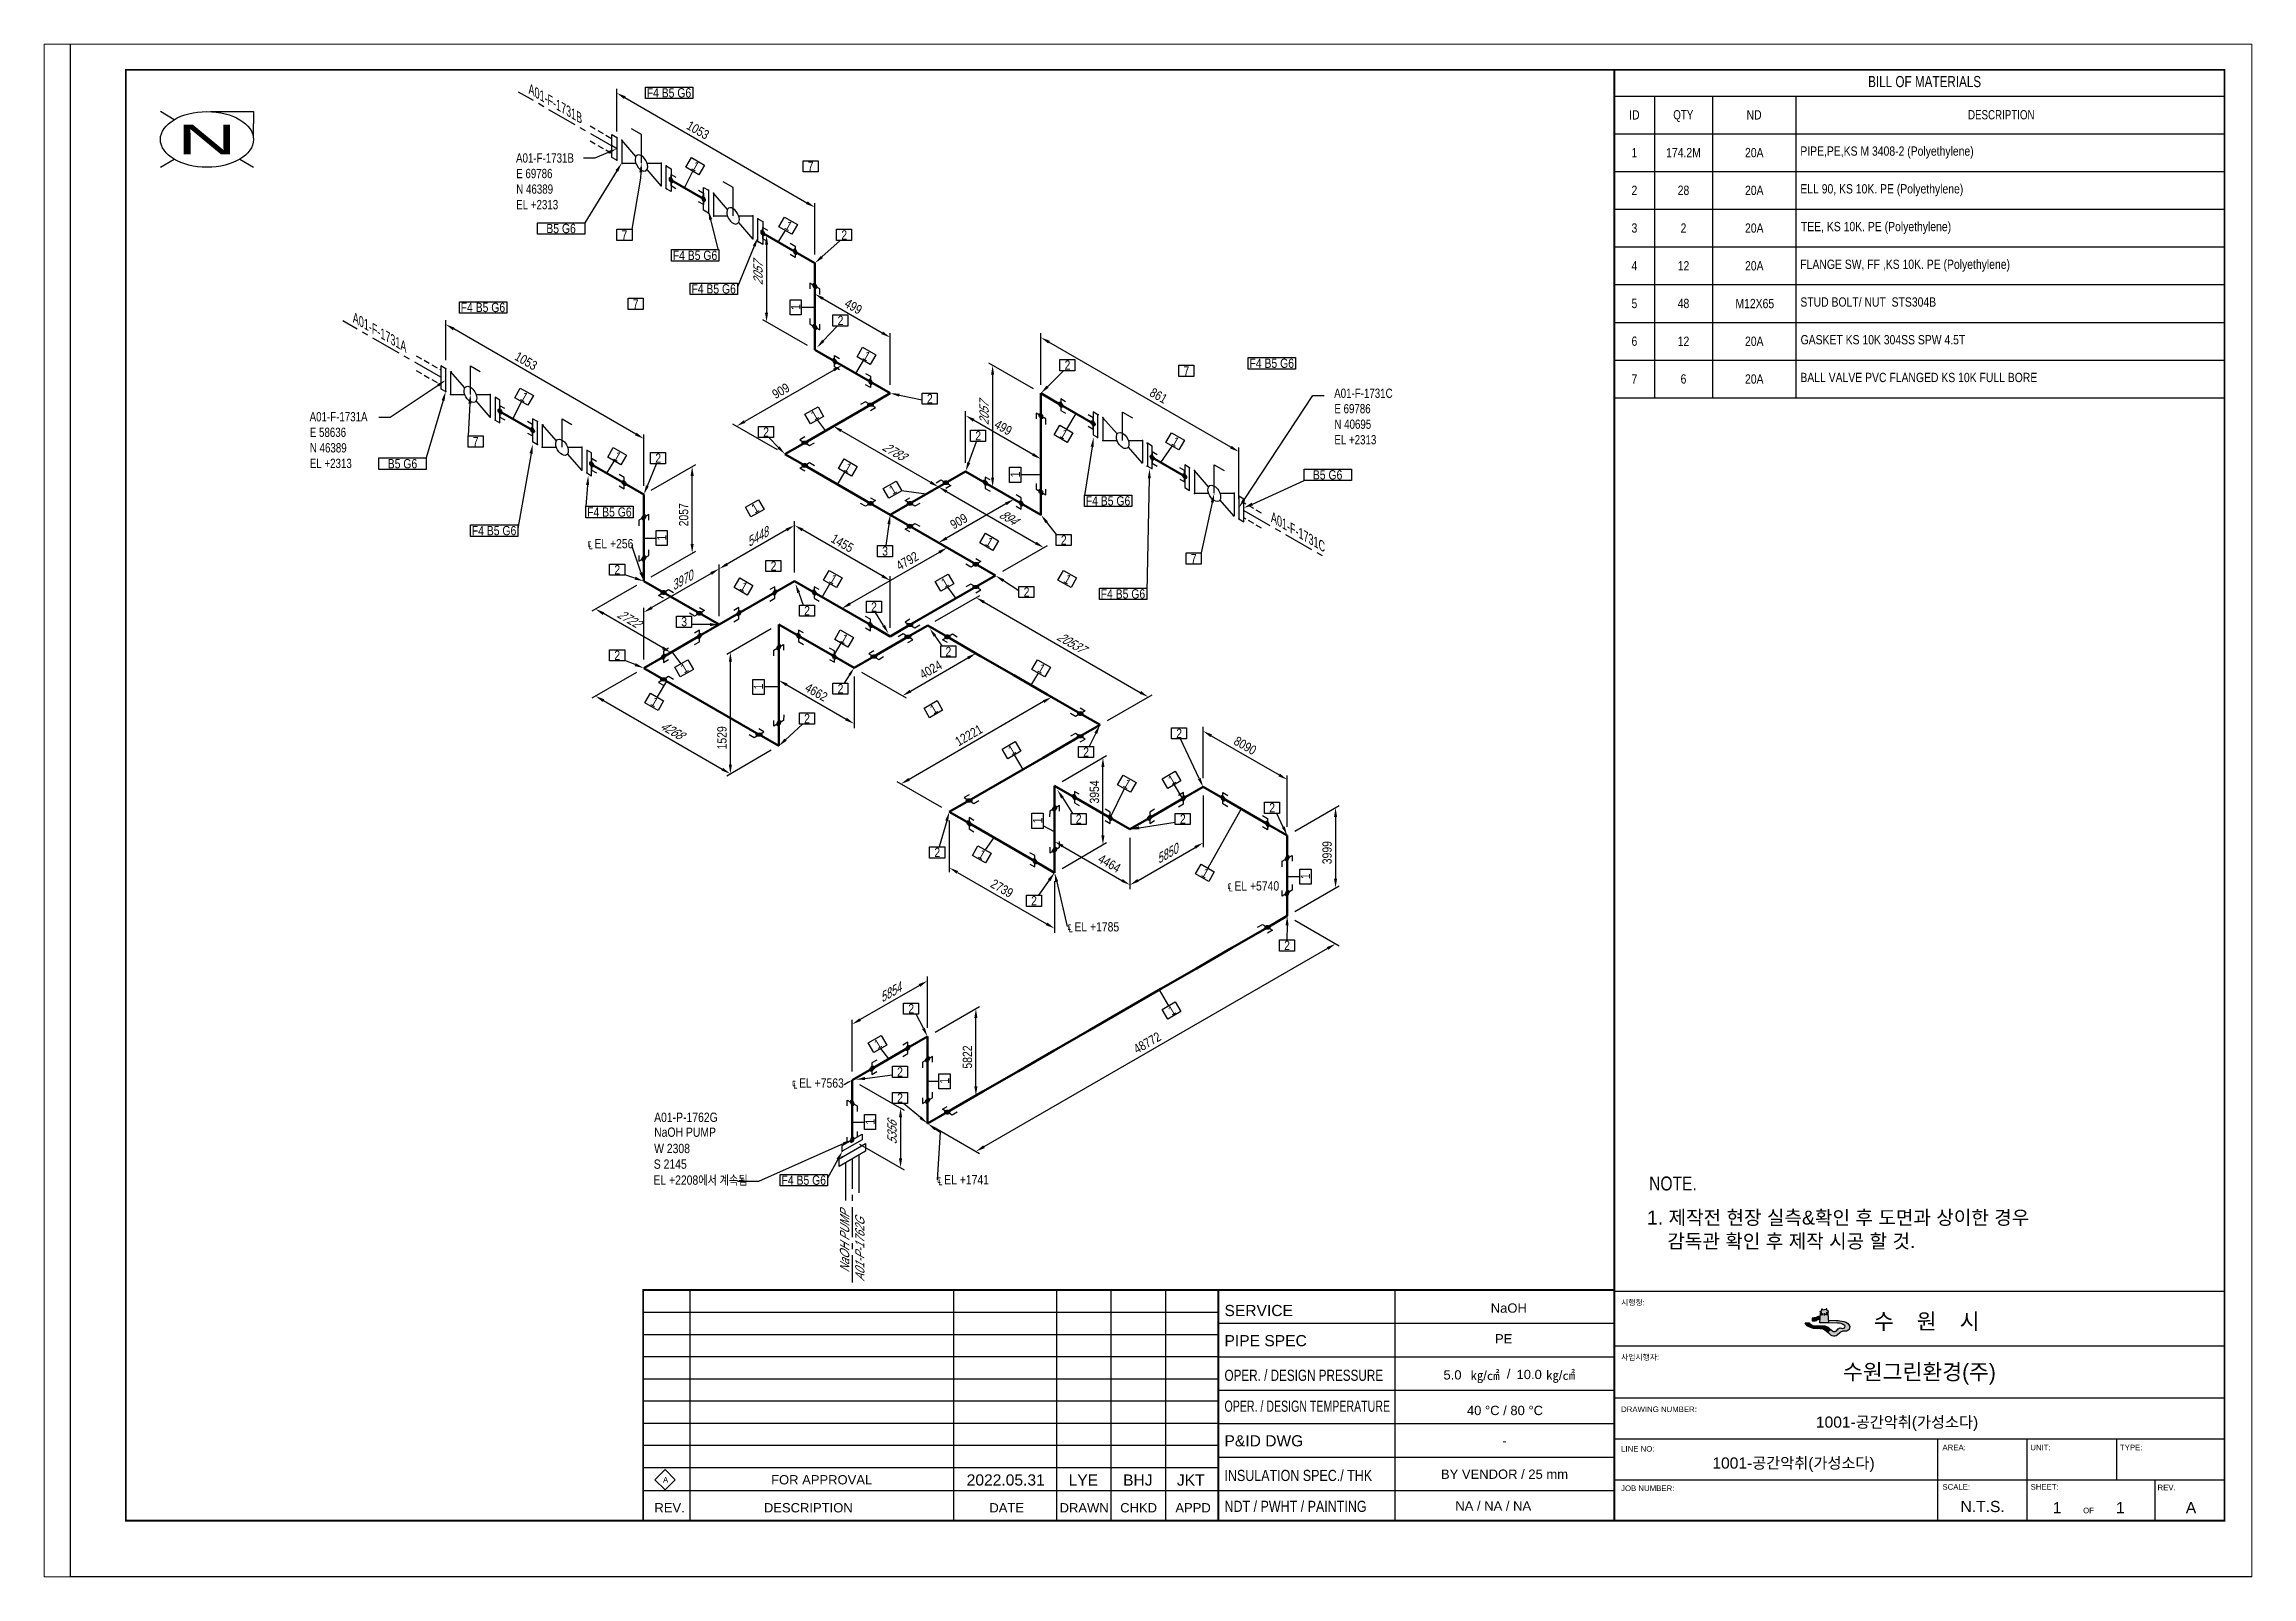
# Paper-space layout '배치1' of a CAD drawing. Header units: millimetres. Extents: x 0 to 588, y -18 to 390.
# The model-space entities are those that its viewports show. They can reach past a viewport. Long polylines and large blocks are cut down to what shows.
import ezdxf
from ezdxf import colors
from ezdxf.entities.mleader import LeaderData, LeaderLine
from ezdxf.enums import TextEntityAlignment as Align
from ezdxf.math import Vec2, Vec3

# ---------------------------------------------------------------- set-up
doc = ezdxf.new("R2010")
doc.units = ezdxf.units.MM
doc.header["$LTSCALE"] = 0.25
doc.linetypes.add('CENTER', pattern=[50.8, 31.75, -6.35, 6.35, -6.35])
doc.linetypes.add('DASHED2', pattern=[9.525, 6.35, -3.175])
for name, color, linetype in [('7', 5, 'Continuous'), ('TITLE', 7, 'Continuous'), ('기기', 6, 'Continuous'), ('밸브', 4, 'Continuous'), ('연속', 7, 'DASHED2'), ('열 추적 선', 7, 'CENTER'), ('용접', 1, 'Continuous'), ('주석', 7, 'Continuous'), ('지시선', 1, 'Continuous'), ('치수', 1, 'Continuous'), ('테이블', 7, 'Continuous')]:
    doc.layers.add(name, color=color, linetype=linetype)
doc.layers.add('파이프 작은 보어', color=30, linetype='Continuous', lineweight=50)
doc.styles.add('AdskIsoAnnotation', font='arial.ttf', dxfattribs={"width": 0.8, "height": 1})
doc.styles.add('AdskIsoMetric', font='arial.ttf', dxfattribs={"width": 0.8, "height": 2.5})
doc.styles.add('AdskIsoMetric-30', font='arial.ttf', dxfattribs={"width": 0.8, "height": 2.5})
doc.styles.add('AdskIsoMetric30', font='arial.ttf', dxfattribs={"width": 0.8, "oblique": 30, "height": 2.5})
doc.styles.add('FF1', font='arial.ttf')
doc.styles.add('MtXpl_', font='')
doc.styles.add('RomanS', font='arial.ttf')
doc.styles.get("Standard").update_dxf_attribs({"font": 'arial.ttf'})
doc.styles.add('굴림', font='')
doc.styles.get('MtXpl_').set_extended_font_data('Gulim')
doc.styles.get('굴림').set_extended_font_data('Gulim')
doc.dimstyles.new('AdskIsoMetric', dxfattribs={"dimtxt": 2.5, "dimasz": 2.5, "dimexe": 1, "dimexo": 2, "dimgap": 0.8, "dimtad": 1, "dimdec": 0, "dimrnd": 1, "dimzin": 0, "dimdsep": 46, "dimtxsty": 'AdskIsoMetric', "dimcen": 0, "dimclrt": 7, "dimadec": 0, "dimazin": 0, "dimtfac": 1, "dimtdec": 0, "dimtmove": 1, "dimatfit": 3, "dimfxl": 0, "dimfrac": 2, "dimtolj": 1, "dimtzin": 0, "dimarcsym": 0})

psp = doc.layouts.new('배치1')

msp = doc.modelspace()

# ---------------------------------------------------------------- texts
at = {"color": 0, "linetype": 'ByBlock', "lineweight": 40, "width": 2}
msp.add_text('N', height=8, dxfattribs=at).set_placement((36.7749, 386.3101), align=Align.MIDDLE_CENTER)
at = {"color": 7, "linetype": 'ByBlock', "lineweight": -2, "style": 'RomanS'}
for s, height, p in [('SERVICE', 3, (310.25, 70.006)), ('시행청:', 1.5, (416.8367, 72.8857)), ('PIPE SPEC', 3, (310.25, 61.8976)), ('사업시행자:', 1.5, (416.8367, 58.1958)), ('DRAWING NUMBER:', 1.5, (416.8367, 44.1958)), ('P&ID DWG ', 3, (310.25, 34.9726)), ('LINE NO:', 1.5, (416.8367, 33.5792)), ('AREA:', 1.5, (503.1903, 33.9438)), ('UNIT:', 1.5, (526.8116, 33.9438)), ('TYPE:', 1.5, (550.8911, 33.9438)), ('JOB NUMBER:', 1.5, (416.8367, 22.9625)), ('SCALE:', 1.5, (503.1903, 23.3271)), ('SHEET:', 1.5, (526.8904, 23.3271)), ('REV.', 1.5, (560.9975, 23.16)), ('OF', 1.5, (541, 17))]:
    msp.add_text(s, height=height, dxfattribs=at).set_placement(p)
at = {"color": 7, "style": 'AdskIsoMetric'}
for s, p in [('NaOH', (381.8083, 70.9098)), ('PE', (382.9468, 62.646)), ('5.0', (369.103, 52.9462)), ('㎏/㎠', (376.3782, 52.8069)), ('/', (386.1261, 53.2022)), ('10.0', (388.7325, 53.0638)), ('㎏/㎠', (396.6965, 52.8657)), ('40 %%DC / 80 %%DC', (375.399, 43.3833)), ('NA / NA / NA', (372.2839, 17.7298))]:
    msp.add_text(s, height=2.5, dxfattribs=at).set_placement(p)
at = {"style": '굴림'}
msp.add_text('수    원    시', height=4.255987, dxfattribs=at).set_placement((484.7572, 66.4683))
at = {"color": 7, "linetype": 'ByBlock', "lineweight": -2, "style": 'RomanS'}
for s, width, p in [('OPER. / DESIGN PRESSURE', 0.75, (310.25, 52.5893)), ('OPER. / DESIGN TEMPERATURE', 0.68, (310.25, 44.281)), ('INSULATION SPEC./ THK', 0.8, (310.25, 25.6643)), ('NDT / PWHT / PAINTING', 0.8, (310.25, 17.356))]:
    msp.add_text(s, height=3, dxfattribs=dict(at, width=width)).set_placement(p)
at = {"style": '굴림'}
msp.add_text('수원그린환경(주)', height=4.25599, dxfattribs=at).set_placement((497, 55), align=Align.MIDDLE_CENTER)
at = {"color": 7, "style": 'AdskIsoMetric'}
for s, p in [('-', (385.5, 36.5)), ('FOR APPROVAL', (201.988, 26)), ('BY VENDOR / 25 mm', (385.5, 27.5))]:
    msp.add_text(s, height=2.5, dxfattribs=at).set_placement(p, align=Align.MIDDLE_CENTER)
at = {"color": 7, "linetype": 'ByBlock', "lineweight": -2, "style": 'RomanS'}
for s, p in [('REV.', (161.1158, 17.2245)), ('DESCRIPTION', (198.4012, 17.2245)), ('DATE', (251.7185, 17.2245)), ('DRAWN', (272.5302, 17.2245)), ('CHKD', (287.1697, 17.2245)), ('APPD', (301.8091, 17.2245))]:
    msp.add_text(s, height=2.5, dxfattribs=at).set_placement(p, align=Align.CENTER)
at = {"color": 7, "linetype": 'ByBlock', "lineweight": -2}
msp.add_text('N.T.S.', height=3, dxfattribs=at).set_placement((514, 17.3202), align=Align.CENTER)
at = {"color": 7}
for tag, p in [('1001-공간악취(가성소다)', (491, 40)), ('1001-공간악취(가성소다)', (463.1722, 29)), ('2022.05.31', (251.4515, 24.4518)), ('LYE', (272.32, 24.4243)), ('BHJ', (286.9594, 24.4243)), ('JKT', (301.1751, 24.4243)), ('1', (534, 17)), ('1', (551, 17)), ('A', (570, 17))]:
    msp.add_attdef(tag, text='', height=3, dxfattribs=at).set_placement(p, align=Align.CENTER)
at = {"layer": 'TITLE', "color": 7, "linetype": 'Continuous', "style": 'FF1'}
msp.add_text('A', height=1.4952, dxfattribs=at).set_placement((159.3541, 25.2225))
at = {"layer": '기기', "width": 0.8}
for s, rotation, style, oblique, p in [('A01-F-1731B', 330, 'AdskIsoMetric-30', 330, (123.2187, 398.674)), ('A01-F-1731A', 330, 'AdskIsoMetric-30', 330, (75.9955, 337.2098)), ('A01-F-1731C', 330, 'AdskIsoMetric-30', 330, (322.7442, 283.5704)), ('NaOH PUMP', 90, 'AdskIsoMetric30', 30, (209.3863, 81.6771)), ('A01-P-1762G', 90, 'AdskIsoMetric30', 30, (213.4976, 79.3035))]:
    msp.add_text(s, height=2.5, rotation=rotation, dxfattribs=dict(at, style=style, oblique=oblique)).set_placement(p)
at = {"layer": '주석', "width": 0.8}
for s, height, style, p in [('A01-F-1731B', 2.5, 'MtXpl_', (119.8499, 380.0692)), ('E 69786', 2.5, 'MtXpl_', (119.9005, 375.8923)), ('N 46389', 2.5, 'MtXpl_', (119.9087, 371.7154)), ('EL +2313', 2.5, 'MtXpl_', (119.9005, 367.5385)), ('A01-F-1731C', 2.5, 'MtXpl_', (339.7284, 316.8328)), ('E 69786', 2.5, 'MtXpl_', (339.779, 312.6846)), ('A01-F-1731A', 2.5, 'MtXpl_', (64.3809, 310.5151)), ('E 58636', 2.5, 'MtXpl_', (64.4315, 306.3382)), ('N 40695', 2.5, 'MtXpl_', (339.7872, 308.5077)), ('N 46389', 2.5, 'MtXpl_', (64.4397, 302.1613)), ('EL +2313', 2.5, 'MtXpl_', (339.779, 304.3308)), ('EL +2313', 2.5, 'MtXpl_', (64.4315, 297.9844)), ('A01-P-1762G', 2.5, 'AdskIsoAnnotation', (156.9686, 122.197)), ('NaOH PUMP', 2.5, 'AdskIsoAnnotation', (156.9686, 118.197)), ('W 2308', 2.5, 'AdskIsoAnnotation', (156.9659, 113.8108)), ('S 2145', 2.5, 'AdskIsoAnnotation', (156.8745, 109.6015)), ('EL +2208', 2.5, 'AdskIsoAnnotation', (156.779, 105.3117)), ('에서 계속됨', 2.5, 'MtXpl_', (168.8199, 105.3117)), ('NOTE.', 3.75, 'AdskIsoAnnotation', (424.3734, 103.7723))]:
    msp.add_text(s, height=height, dxfattribs=dict(at, style=style)).set_placement(p)
at = {"layer": '주석', "style": 'AdskIsoAnnotation'}
for s, p in [('1. 제작전 현장 실측&확인 후 도면과 상이한 경우 ', (423.7796, 94.6083)), ('   감독관 확인 후 제작 시공 할 것.', (424.9028, 88.2681))]:
    msp.add_text(s, height=3.75, dxfattribs=at).set_placement(p)
at = {"layer": '주석', "char_height": 2.5, "attachment_point": 7, "style": 'AdskIsoAnnotation'}
for s, insert in [('{\\Q0;℄ EL +256}', (139, 276.1419)), ('{\\Q0;℄ EL +5740}', (311, 184.1419)), ('{\\Q0;℄ EL +1785}', (268, 173.1419)), ('{\\Q0;℄ EL +7563}', (194, 131.1419)), ('{\\Q0;℄ EL +1741}', (233, 105.1419))]:
    msp.add_mtext(s, dxfattribs=dict(at, insert=insert))
at = {"layer": '테이블', "width": 0.8}
for s, height, style, p in [('BILL OF MATERIALS', 3, 'MtXpl_', (483.2302, 400.3642)), ('QTY', 2.5, 'MtXpl_', (430.8626, 391.6891)), ('DESCRIPTION', 2.5, 'MtXpl_', (510.0722, 391.6924)), ('20A', 2.5, 'AdskIsoMetric', (450.1426, 381.5188)), ('PIPE,PE,KS M 3408-2 (Polyethylene) ', 2.5, 'AdskIsoMetric', (465.008, 381.9292)), ('20A', 2.5, 'AdskIsoMetric', (450.1426, 371.3759)), ('ELL 90, KS 10K. PE (Polyethylene) ', 2.5, 'AdskIsoMetric', (465.0026, 371.7863)), ('20A', 2.5, 'AdskIsoMetric', (450.1426, 361.233)), ('TEE, KS 10K. PE (Polyethylene) ', 2.5, 'AdskIsoMetric', (465.1581, 361.6435)), ('20A', 2.5, 'AdskIsoMetric', (450.1426, 351.0902)), ('FLANGE SW, FF ,KS 10K. PE (Polyethylene) ', 2.5, 'AdskIsoMetric', (464.9944, 351.5006)), ('M12X65', 2.5, 'AdskIsoMetric', (447.5655, 340.9465)), ('STUD BOLT/ NUT  STS304B', 2.5, 'AdskIsoMetric', (465.0189, 341.3569)), ('20A', 2.5, 'AdskIsoMetric', (450.1426, 330.8045)), ('GASKET KS 10K 304SS SPW 4.5T', 2.5, 'AdskIsoMetric', (465.0749, 331.2149)), ('20A', 2.5, 'AdskIsoMetric', (450.1426, 320.6616)), ('BALL VALVE PVC FLANGED KS 10K FULL BORE', 2.5, 'AdskIsoMetric', (465.0189, 321.0712))]:
    msp.add_text(s, height=height, dxfattribs=dict(at, style=style)).set_placement(p)
at = {"layer": '테이블', "char_height": 2.5, "attachment_point": 5, "style": 'AdskIsoMetric'}
for s, insert, width in [('ID', (420.41, 392.9108), 7.820039), ('ND', (452.5737, 392.9108), 19.370384), ('1', (420.41, 382.7679), 7.820039), ('174.2M', (433.6043, 382.7679), 12.568491), ('2', (420.41, 372.625), 7.820039), ('28', (433.6043, 372.625), 12.568491), ('3', (420.41, 362.4822), 7.820039), ('2', (433.6043, 362.4822), 12.568491), ('4', (420.41, 352.3393), 7.820039), ('12', (433.6043, 352.3393), 12.568491), ('5', (420.41, 342.1965), 7.820039), ('48', (433.6043, 342.1965), 12.568491), ('6', (420.41, 332.0536), 7.820039), ('12', (433.6043, 332.0536), 12.568491), ('7', (420.41, 321.9108), 7.820039), ('6', (433.6043, 321.9108), 12.568491)]:
    msp.add_mtext(s, dxfattribs=dict(at, insert=insert, width=width))

# ---------------------------------------------------------------- blocks, each defined once
blk = doc.blocks.new('플랜지-1-IsoRight')
at = {"color": 0, "linetype": 'ByBlock', "lineweight": -2}
blk.add_wipeout([(0.044, 0.179), (-0.044, 0.23), (-0.044, -0.179), (0.044, -0.23)], dxfattribs=at)
at = {"color": 0, "linetype": 'ByBlock', "lineweight": -2, "extrusion": (0.707107, 0.408248, -0.57735)}
for p, q in [((0.044, 0.179), (-0.044, 0.23)), ((-0.044, 0.23), (-0.044, -0.179)), ((0.044, -0.23), (0.044, 0.179)), ((-0.044, -0.179), (0.044, -0.23))]:
    blk.add_line(p, q, dxfattribs=at)
at = {"color": 0, "linetype": 'ByBlock', "lineweight": -2}
blk.add_wipeout([(0.044, 0.179), (-0.044, 0.23), (-0.044, -0.179), (0.044, -0.23)], dxfattribs=at)
at = {"color": 0, "linetype": 'ByBlock', "lineweight": -2, "extrusion": (0.707107, 0.408248, -0.57735)}
for p, q in [((0.044, 0.179), (-0.044, 0.23)), ((-0.044, 0.23), (-0.044, -0.179)), ((0.044, -0.23), (0.044, 0.179)), ((-0.044, -0.179), (0.044, -0.23))]:
    blk.add_line(p, q, dxfattribs=at)
blk = doc.blocks.new('개스킷-1-IsoRight')
at = {"color": 0, "linetype": 'ByBlock', "lineweight": -2, "extrusion": (1, 0, 0)}
for p in [(-0.044, 0.23), (0.044, 0.179), (-0.053, -0.174), (0.044, -0.23)]:
    blk.add_point(p, dxfattribs=at)
blk = doc.blocks.new('볼 밸브-1-IsoRight')
at = {"color": 0, "linetype": 'ByBlock', "lineweight": -2, "extrusion": (0.707107, 0.408248, -0.57735)}
for p, q in [((-0.101, 0.116), (-0.354, 0.408)), ((-0.354, 0.408), (-0.354, 0)), ((0.101, 0), (0.354, 0)), ((-0.354, 0), (-0.101, 0)), ((0.354, -0.408), (0.101, -0.116)), ((0.113, -0.065), (0.113, -0.065)), ((0.354, 0), (0.354, -0.408))]:
    blk.add_line(p, q, dxfattribs=at)
at = {"linetype": 'ByBlock', "extrusion": (-1.92296e-16, -1.11022e-16, -1)}
for start_param, end_param in [(-0.785398, 2.356194), (2.356194, 5.497787)]:
    blk.add_ellipse((0, 0), major_axis=(-0.08, 0.138), ratio=0.57735, start_param=start_param, end_param=end_param, dxfattribs=at)
blk = doc.blocks.new('Operator_Lever-1-IsoRight')
at = {"color": 0, "linetype": 'ByBlock', "lineweight": -2, "extrusion": (0.707107, 0.408248, -0.57735)}
for p, q in [((0, 0), (0, 0.51)), ((0, 0.51), (0.177, 0.408))]:
    blk.add_line(p, q, dxfattribs=at)
blk = doc.blocks.new('플랜지-2-IsoRight')
at = {"color": 0, "linetype": 'ByBlock', "lineweight": -2}
blk.add_wipeout([(0.044, -0.23), (-0.044, -0.179), (-0.044, 0.23), (0.044, 0.179)], dxfattribs=at)
at = {"color": 0, "linetype": 'ByBlock', "lineweight": -2, "extrusion": (-0.707107, -0.408248, 0.57735)}
for p, q in [((-0.044, -0.179), (-0.044, 0.23)), ((-0.044, 0.23), (0.044, 0.179)), ((0.044, 0.179), (0.044, -0.23)), ((0.044, -0.23), (-0.044, -0.179))]:
    blk.add_line(p, q, dxfattribs=at)
at = {"color": 0, "linetype": 'ByBlock', "lineweight": -2}
blk.add_wipeout([(0.044, -0.23), (-0.044, -0.179), (-0.044, 0.23), (0.044, 0.179)], dxfattribs=at)
at = {"color": 0, "linetype": 'ByBlock', "lineweight": -2, "extrusion": (-0.707107, -0.408248, 0.57735)}
for p, q in [((-0.044, -0.179), (-0.044, 0.23)), ((-0.044, 0.23), (0.044, 0.179)), ((0.044, 0.179), (0.044, -0.23)), ((0.044, -0.23), (-0.044, -0.179))]:
    blk.add_line(p, q, dxfattribs=at)
blk = doc.blocks.new('개스킷-2-IsoRight')
at = {"color": 0, "linetype": 'ByBlock', "lineweight": -2, "extrusion": (-1, 0, 0)}
for p in [(-0.053, 0.235), (0.044, 0.179), (-0.044, -0.179), (0.044, -0.23)]:
    blk.add_point(p, dxfattribs=at)
blk = doc.blocks.new('볼 밸브-2-IsoRight')
at = {"color": 0, "linetype": 'ByBlock', "lineweight": -2, "extrusion": (-0.707107, -0.408248, 0.57735)}
for p, q in [((-0.354, 0), (-0.354, 0.408)), ((-0.354, 0.408), (-0.101, 0.116)), ((-0.101, 0), (-0.354, 0)), ((0.354, 0), (0.101, 0)), ((0.101, -0.116), (0.354, -0.408)), ((0.113, -0.065), (0.113, -0.065)), ((0.354, -0.408), (0.354, 0))]:
    blk.add_line(p, q, dxfattribs=at)
at = {"linetype": 'ByBlock'}
for start_param, end_param in [(-2.356194, 0.785398), (0.785398, 3.926991)]:
    blk.add_ellipse((0, 0), major_axis=(-0.08, 0.138), ratio=0.57735, start_param=start_param, end_param=end_param, dxfattribs=at)
blk = doc.blocks.new('Operator_Lever-2-IsoRight')
at = {"color": 0, "linetype": 'ByBlock', "lineweight": -2, "extrusion": (-0.707107, -0.408248, 0.57735)}
for p, q in [((0, 0), (0, -0.51)), ((0, -0.51), (0.177, -0.612))]:
    blk.add_line(p, q, dxfattribs=at)
blk = doc.blocks.new('*D58')
at = {"layer": 'Defpoints', "color": 0}
for p in [(100.95, 336.6), (100.95, 324.67), (154.19, 290.87)]:
    blk.add_point(p, dxfattribs=at)
at = {"layer": '치수', "color": 0, "lineweight": -2}
for p, q in [((100.95, 326.98), (100.95, 337.76)), ((152.02, 307.12), (103.11, 335.35)), ((154.19, 293.18), (154.19, 307.02))]:
    blk.add_line(p, q, dxfattribs=at)
at = {"layer": '치수', "color": 0}
for points in [[(103.32, 335.71), (102.91, 334.99), (100.95, 336.6)], [(152.23, 307.48), (151.81, 306.76), (154.19, 305.87)]]:
    blk.add_solid(points, dxfattribs=at)
at = {"layer": '치수', "color": 7, "insert": (122.55, 326.75), "char_height": 2.5, "attachment_point": 5, "rotation": 330, "style": 'AdskIsoMetric-30'}
blk.add_mtext('\\A1;1053', dxfattribs=at)
blk = doc.blocks.new('*D59')
at = {"layer": 'Defpoints', "color": 0}
for p in [(167.18, 298.37), (154.19, 290.87), (154.19, 267.58)]:
    blk.add_point(p, dxfattribs=at)
at = {"layer": '치수', "color": 0, "lineweight": -2}
for p, q in [((156.19, 292.02), (168.18, 298.94)), ((167.18, 277.58), (167.18, 295.87)), ((156.19, 268.73), (168.18, 275.65))]:
    blk.add_line(p, q, dxfattribs=at)
at = {"layer": '치수', "color": 0}
for points in [[(166.76, 295.87), (167.6, 295.87), (167.18, 298.37)], [(166.76, 277.58), (167.6, 277.58), (167.18, 275.08)]]:
    blk.add_solid(points, dxfattribs=at)
at = {"layer": '치수', "color": 7, "insert": (164.91, 285.41), "char_height": 2.5, "attachment_point": 5, "rotation": 90, "style": 'AdskIsoMetric-30'}
blk.add_mtext('\\A1;2057', dxfattribs=at)
blk = doc.blocks.new('*D60')
at = {"layer": 'Defpoints', "color": 0}
for p in [(154.19, 267.58), (141.2, 260.08), (174.44, 255.88)]:
    blk.add_point(p, dxfattribs=at)
at = {"layer": '치수', "color": 0, "lineweight": -2}
for p, q in [((152.19, 266.42), (140.2, 259.5)), ((159.28, 249.63), (143.36, 258.83))]:
    blk.add_line(p, q, dxfattribs=at)
at = {"layer": '치수', "color": 0}
for points in [[(143.57, 259.19), (143.15, 258.46), (141.2, 260.08)], [(159.49, 249.99), (159.07, 249.27), (161.45, 248.38)]]:
    blk.add_solid(points, dxfattribs=at)
at = {"layer": '치수', "color": 7, "insert": (150.05, 257.56), "char_height": 2.5, "attachment_point": 5, "rotation": 330, "style": 'AdskIsoMetric30'}
blk.add_mtext('\\A1;2722', dxfattribs=at)
blk = doc.blocks.new('*D61')
at = {"layer": 'Defpoints', "color": 0}
for p in [(210.2, 133.45), (210.2, 117.37), (223.19, 109.87)]:
    blk.add_point(p, dxfattribs=at)
at = {"layer": '치수', "color": 0, "lineweight": -2}
for p, q in [((212.2, 132.3), (224.19, 125.37)), ((223.19, 123.45), (223.19, 112.37)), ((212.2, 116.22), (224.19, 109.3))]:
    blk.add_line(p, q, dxfattribs=at)
at = {"layer": '치수', "color": 0}
for points in [[(222.77, 123.45), (223.6, 123.45), (223.19, 125.95)], [(222.77, 112.37), (223.6, 112.37), (223.19, 109.87)]]:
    blk.add_solid(points, dxfattribs=at)
at = {"layer": '치수', "color": 7, "insert": (220.92, 119.22), "char_height": 2.5, "attachment_point": 5, "rotation": 90, "style": 'AdskIsoMetric30'}
blk.add_mtext('\\A1;5356', dxfattribs=at)
blk = doc.blocks.new('*D62')
at = {"layer": 'Defpoints', "color": 0}
for p in [(210.2, 148.45), (230.45, 145.14), (210.2, 133.45)]:
    blk.add_point(p, dxfattribs=at)
at = {"layer": '치수', "color": 0, "lineweight": -2}
for p, q in [((230.45, 147.45), (230.45, 161.3)), ((228.28, 158.89), (212.36, 149.7)), ((210.2, 135.76), (210.2, 149.61))]:
    blk.add_line(p, q, dxfattribs=at)
at = {"layer": '치수', "color": 0}
for points in [[(228.07, 159.25), (228.49, 158.53), (230.45, 160.14)], [(212.15, 150.06), (212.57, 149.34), (210.2, 148.45)]]:
    blk.add_solid(points, dxfattribs=at)
at = {"layer": '치수', "color": 7, "insert": (220.32, 156.91), "char_height": 2.5, "attachment_point": 5, "rotation": 30, "style": 'AdskIsoMetric30'}
blk.add_mtext('\\A1;5854', dxfattribs=at)
blk = doc.blocks.new('*D63')
at = {"layer": 'Defpoints', "color": 0}
for p in [(243.44, 152.64), (230.45, 145.14), (230.45, 121.76)]:
    blk.add_point(p, dxfattribs=at)
at = {"layer": '치수', "color": 0, "lineweight": -2}
for p, q in [((232.45, 146.3), (244.44, 153.22)), ((243.44, 131.76), (243.44, 150.14))]:
    blk.add_line(p, q, dxfattribs=at)
at = {"layer": '치수', "color": 0}
for points in [[(243.02, 150.14), (243.85, 150.14), (243.44, 152.64)], [(243.02, 131.76), (243.85, 131.76), (243.44, 129.26)]]:
    blk.add_solid(points, dxfattribs=at)
at = {"layer": '치수', "color": 7, "insert": (241.17, 139.64), "char_height": 2.5, "attachment_point": 5, "rotation": 90, "style": 'AdskIsoMetric-30'}
blk.add_mtext('\\A1;5822', dxfattribs=at)
blk = doc.blocks.new('*D64')
at = {"layer": 'Defpoints', "color": 0}
for p in [(327.11, 177.57), (230.45, 121.76), (243.44, 114.26)]:
    blk.add_point(p, dxfattribs=at)
at = {"layer": '치수', "color": 0, "lineweight": -2}
for p, q in [((329.11, 176.41), (341.1, 169.49)), ((337.93, 168.82), (245.6, 115.51)), ((232.45, 120.6), (244.44, 113.68))]:
    blk.add_line(p, q, dxfattribs=at)
at = {"layer": '치수', "color": 0}
for points in [[(337.72, 169.18), (338.14, 168.45), (340.1, 170.07)], [(245.39, 115.87), (245.81, 115.15), (243.44, 114.26)]]:
    blk.add_solid(points, dxfattribs=at)
at = {"layer": '치수', "color": 7, "insert": (289.5, 143.47), "char_height": 2.5, "attachment_point": 5, "rotation": 30, "style": 'AdskIsoMetric-30'}
blk.add_mtext('\\A1;48772', dxfattribs=at)
blk = doc.blocks.new('*D65')
at = {"layer": 'Defpoints', "color": 0}
for p in [(327.11, 199.21), (340.1, 185.07), (327.11, 177.57)]:
    blk.add_point(p, dxfattribs=at)
at = {"layer": '치수', "color": 0, "lineweight": -2}
for p, q in [((329.11, 200.36), (341.1, 207.29)), ((340.1, 204.21), (340.1, 187.57)), ((329.11, 178.72), (341.1, 185.64))]:
    blk.add_line(p, q, dxfattribs=at)
at = {"layer": '치수', "color": 0}
for points in [[(339.68, 204.21), (340.51, 204.21), (340.1, 206.71)], [(339.68, 187.57), (340.51, 187.57), (340.1, 185.07)]]:
    blk.add_solid(points, dxfattribs=at)
at = {"layer": '치수', "color": 7, "insert": (337.83, 194.58), "char_height": 2.5, "attachment_point": 5, "rotation": 90, "style": 'AdskIsoMetric-30'}
blk.add_mtext('\\A1;3999', dxfattribs=at)
blk = doc.blocks.new('*D66')
at = {"layer": 'Defpoints', "color": 0}
for p in [(327.11, 214.21), (304.52, 212.25), (327.11, 199.21)]:
    blk.add_point(p, dxfattribs=at)
at = {"layer": '치수', "color": 0, "lineweight": -2}
for p, q in [((304.52, 214.56), (304.52, 228.41)), ((306.68, 226), (324.94, 215.46)), ((327.11, 201.52), (327.11, 215.36))]:
    blk.add_line(p, q, dxfattribs=at)
at = {"layer": '치수', "color": 0}
for points in [[(306.89, 226.36), (306.47, 225.64), (304.52, 227.25)], [(325.15, 215.82), (324.73, 215.1), (327.11, 214.21)]]:
    blk.add_solid(points, dxfattribs=at)
at = {"layer": '치수', "color": 7, "insert": (315.81, 223.35), "char_height": 2.5, "attachment_point": 5, "rotation": 330, "style": 'AdskIsoMetric-30'}
blk.add_mtext('\\A1;8090', dxfattribs=at)
blk = doc.blocks.new('*D67')
at = {"layer": 'Defpoints', "color": 0}
for p in [(304.52, 212.25), (284.84, 200.89), (304.52, 197.25)]:
    blk.add_point(p, dxfattribs=at)
at = {"layer": '치수', "color": 0, "lineweight": -2}
for p, q in [((304.52, 209.94), (304.52, 196.1)), ((284.84, 198.58), (284.84, 184.74)), ((287.01, 187.14), (302.35, 196))]:
    blk.add_line(p, q, dxfattribs=at)
at = {"layer": '치수', "color": 0}
for points in [[(302.14, 196.36), (302.56, 195.64), (304.52, 197.25)], [(286.8, 187.5), (287.21, 186.78), (284.84, 185.89)]]:
    blk.add_solid(points, dxfattribs=at)
at = {"layer": '치수', "color": 7, "insert": (294.68, 194.19), "char_height": 2.5, "attachment_point": 5, "rotation": 30, "style": 'AdskIsoMetric30'}
blk.add_mtext('\\A1;5850', dxfattribs=at)
blk = doc.blocks.new('*D68')
at = {"layer": 'Defpoints', "color": 0}
for p in [(264.59, 212.58), (284.84, 200.89), (284.84, 185.89)]:
    blk.add_point(p, dxfattribs=at)
at = {"layer": '치수', "color": 0, "lineweight": -2}
for p, q in [((266.75, 196.33), (282.68, 187.14)), ((284.84, 198.58), (284.84, 184.74))]:
    blk.add_line(p, q, dxfattribs=at)
at = {"layer": '치수', "color": 0}
for points in [[(266.96, 196.69), (266.55, 195.97), (264.59, 197.58)], [(282.88, 187.5), (282.47, 186.78), (284.84, 185.89)]]:
    blk.add_solid(points, dxfattribs=at)
at = {"layer": '치수', "color": 7, "insert": (279.33, 191.69), "char_height": 2.5, "attachment_point": 5, "rotation": 330, "style": 'AdskIsoMetric-30'}
blk.add_mtext('\\A1;4464', dxfattribs=at)
blk = doc.blocks.new('*D69')
at = {"layer": 'Defpoints', "color": 0}
for p in [(277.58, 220.08), (264.59, 212.58), (264.59, 189.2)]:
    blk.add_point(p, dxfattribs=at)
at = {"layer": '치수', "color": 0, "lineweight": -2}
for p, q in [((266.59, 213.74), (278.58, 220.66)), ((277.58, 199.2), (277.58, 217.58)), ((266.59, 190.36), (278.58, 197.28))]:
    blk.add_line(p, q, dxfattribs=at)
at = {"layer": '치수', "color": 0}
for points in [[(277.16, 217.58), (278, 217.58), (277.58, 220.08)], [(277.16, 199.2), (278, 199.2), (277.58, 196.7)]]:
    blk.add_solid(points, dxfattribs=at)
at = {"layer": '치수', "color": 7, "insert": (275.31, 210.89), "char_height": 2.5, "attachment_point": 5, "rotation": 90, "style": 'AdskIsoMetric-30'}
blk.add_mtext('\\A1;3954', dxfattribs=at)
blk = doc.blocks.new('*D70')
at = {"layer": 'Defpoints', "color": 0}
for p in [(236.29, 205.54), (264.59, 189.2), (264.59, 174.2)]:
    blk.add_point(p, dxfattribs=at)
at = {"layer": '치수', "color": 0, "lineweight": -2}
for p, q in [((236.29, 203.23), (236.29, 189.38)), ((238.46, 189.29), (262.42, 175.45)), ((264.59, 186.89), (264.59, 173.05))]:
    blk.add_line(p, q, dxfattribs=at)
at = {"layer": '치수', "color": 0}
for points in [[(238.67, 189.65), (238.25, 188.93), (236.29, 190.54)], [(262.63, 175.81), (262.22, 175.09), (264.59, 174.2)]]:
    blk.add_solid(points, dxfattribs=at)
at = {"layer": '치수', "color": 7, "insert": (250.44, 184.99), "char_height": 2.5, "attachment_point": 5, "rotation": 330, "style": 'AdskIsoMetric-30'}
blk.add_mtext('\\A1;2739', dxfattribs=at)
blk = doc.blocks.new('*D71')
at = {"layer": 'Defpoints', "color": 0}
for p in [(276.8, 228.92), (223.3, 213.04), (236.29, 205.54)]:
    blk.add_point(p, dxfattribs=at)
at = {"layer": '치수', "color": 0, "lineweight": -2}
for p, q in [((261.64, 235.17), (225.47, 214.29)), ((234.29, 206.69), (222.3, 213.61))]:
    blk.add_line(p, q, dxfattribs=at)
at = {"layer": '치수', "color": 0}
for points in [[(261.43, 235.53), (261.85, 234.81), (263.81, 236.42)], [(225.26, 214.65), (225.68, 213.93), (223.3, 213.04)]]:
    blk.add_solid(points, dxfattribs=at)
at = {"layer": '치수', "color": 7, "insert": (241.53, 226.15), "char_height": 2.5, "attachment_point": 5, "rotation": 30, "style": 'AdskIsoMetric-30'}
blk.add_mtext('\\A1;12221', dxfattribs=at)
blk = doc.blocks.new('*D72')
at = {"layer": 'Defpoints', "color": 0}
for p in [(230.48, 255.66), (289.79, 236.42), (276.8, 228.92)]:
    blk.add_point(p, dxfattribs=at)
at = {"layer": '치수', "color": 0, "lineweight": -2}
for p, q in [((232.48, 256.81), (244.47, 263.74)), ((245.64, 261.91), (287.62, 237.67)), ((278.8, 230.08), (290.79, 237))]:
    blk.add_line(p, q, dxfattribs=at)
at = {"layer": '치수', "color": 0}
for points in [[(245.85, 262.27), (245.43, 261.55), (243.47, 263.16)], [(287.83, 238.03), (287.41, 237.31), (289.79, 236.42)]]:
    blk.add_solid(points, dxfattribs=at)
at = {"layer": '치수', "color": 7, "insert": (268.9, 251.1), "char_height": 2.5, "attachment_point": 5, "rotation": 330, "style": 'AdskIsoMetric30'}
blk.add_mtext('\\A1;20537', dxfattribs=at)
blk = doc.blocks.new('*D73')
at = {"layer": 'Defpoints', "color": 0}
for p in [(230.48, 255.66), (210.7, 244.24), (243.47, 248.16)]:
    blk.add_point(p, dxfattribs=at)
at = {"layer": '치수', "color": 0, "lineweight": -2}
for p, q in [((225.86, 237.99), (241.31, 246.91)), ((212.7, 243.08), (224.69, 236.16))]:
    blk.add_line(p, q, dxfattribs=at)
at = {"layer": '치수', "color": 0}
for points in [[(241.1, 247.27), (241.52, 246.55), (243.47, 248.16)], [(225.65, 238.35), (226.06, 237.63), (223.69, 236.74)]]:
    blk.add_solid(points, dxfattribs=at)
at = {"layer": '치수', "color": 7, "insert": (231.32, 243.76), "char_height": 2.5, "attachment_point": 5, "rotation": 30, "style": 'AdskIsoMetric-30'}
blk.add_mtext('\\A1;4024', dxfattribs=at)
blk = doc.blocks.new('*D74')
at = {"layer": 'Defpoints', "color": 0}
for p in [(190.45, 255.93), (210.7, 244.24), (210.7, 229.24)]:
    blk.add_point(p, dxfattribs=at)
at = {"layer": '치수', "color": 0, "lineweight": -2}
for p, q in [((192.61, 239.68), (208.54, 230.49)), ((210.7, 241.93), (210.7, 228.08))]:
    blk.add_line(p, q, dxfattribs=at)
at = {"layer": '치수', "color": 0}
for points in [[(192.82, 240.04), (192.41, 239.32), (190.45, 240.93)], [(208.74, 230.85), (208.33, 230.13), (210.7, 229.24)]]:
    blk.add_solid(points, dxfattribs=at)
at = {"layer": '치수', "color": 7, "insert": (200.57, 237.7), "char_height": 2.5, "attachment_point": 5, "rotation": 330, "style": 'AdskIsoMetric-30'}
blk.add_mtext('\\A1;4662', dxfattribs=at)
blk = doc.blocks.new('*D75')
at = {"layer": 'Defpoints', "color": 0}
for p in [(190.45, 255.93), (177.46, 248.43), (190.45, 223.26)]:
    blk.add_point(p, dxfattribs=at)
at = {"layer": '치수', "color": 0, "lineweight": -2}
for p, q in [((188.45, 254.77), (176.46, 247.85)), ((177.46, 218.26), (177.46, 245.93)), ((188.45, 222.1), (176.46, 215.18))]:
    blk.add_line(p, q, dxfattribs=at)
at = {"layer": '치수', "color": 0}
for points in [[(177.04, 245.93), (177.88, 245.93), (177.46, 248.43)], [(177.04, 218.26), (177.88, 218.26), (177.46, 215.76)]]:
    blk.add_solid(points, dxfattribs=at)
at = {"layer": '치수', "color": 7, "insert": (175.19, 225.45), "char_height": 2.5, "attachment_point": 5, "rotation": 90, "style": 'AdskIsoMetric-30'}
blk.add_mtext('\\A1;1529', dxfattribs=at)
blk = doc.blocks.new('*D76')
at = {"layer": 'Defpoints', "color": 0}
for p in [(154.19, 244.19), (190.45, 223.26), (177.46, 215.76)]:
    blk.add_point(p, dxfattribs=at)
at = {"layer": '치수', "color": 0, "lineweight": -2}
for p, q in [((152.19, 243.04), (140.2, 236.11)), ((143.36, 235.44), (175.29, 217.01)), ((188.45, 222.1), (176.46, 215.18))]:
    blk.add_line(p, q, dxfattribs=at)
at = {"layer": '치수', "color": 0}
for points in [[(143.57, 235.8), (143.15, 235.08), (141.2, 236.69)], [(175.5, 217.37), (175.09, 216.65), (177.46, 215.76)]]:
    blk.add_solid(points, dxfattribs=at)
at = {"layer": '치수', "color": 7, "insert": (161.6, 227.53), "char_height": 2.5, "attachment_point": 5, "rotation": 330, "style": 'AdskIsoMetric30'}
blk.add_mtext('\\A1;4268', dxfattribs=at)
blk = doc.blocks.new('*D77')
at = {"layer": 'Defpoints', "color": 0}
for p in [(174.44, 270.88), (194.69, 267.58), (174.44, 255.88)]:
    blk.add_point(p, dxfattribs=at)
at = {"layer": '치수', "color": 0, "lineweight": -2}
for p, q in [((192.52, 281.33), (176.6, 272.13)), ((194.69, 269.88), (194.69, 283.73)), ((174.44, 258.19), (174.44, 272.04))]:
    blk.add_line(p, q, dxfattribs=at)
at = {"layer": '치수', "color": 0}
for points in [[(192.32, 281.69), (192.73, 280.96), (194.69, 282.58)], [(176.4, 272.49), (176.81, 271.77), (174.44, 270.88)]]:
    blk.add_solid(points, dxfattribs=at)
at = {"layer": '치수', "color": 7, "insert": (184.56, 279.35), "char_height": 2.5, "attachment_point": 5, "rotation": 30, "style": 'AdskIsoMetric30'}
blk.add_mtext('\\A1;5448', dxfattribs=at)
blk = doc.blocks.new('*D78')
at = {"layer": 'Defpoints', "color": 0}
for p in [(154.19, 259.19), (174.44, 255.88), (154.19, 244.19)]:
    blk.add_point(p, dxfattribs=at)
at = {"layer": '치수', "color": 0, "lineweight": -2}
for p, q in [((172.27, 269.63), (156.35, 260.44)), ((174.44, 258.19), (174.44, 272.04)), ((154.19, 246.5), (154.19, 260.35))]:
    blk.add_line(p, q, dxfattribs=at)
at = {"layer": '치수', "color": 0}
for points in [[(172.07, 269.99), (172.48, 269.27), (174.44, 270.88)], [(156.14, 260.8), (156.56, 260.08), (154.19, 259.19)]]:
    blk.add_solid(points, dxfattribs=at)
at = {"layer": '치수', "color": 7, "insert": (164.31, 267.65), "char_height": 2.5, "attachment_point": 5, "rotation": 30, "style": 'AdskIsoMetric30'}
blk.add_mtext('\\A1;3970', dxfattribs=at)
blk = doc.blocks.new('*D79')
at = {"layer": 'Defpoints', "color": 0}
for p in [(194.69, 282.58), (194.69, 267.58), (220.42, 252.72)]:
    blk.add_point(p, dxfattribs=at)
at = {"layer": '치수', "color": 0, "lineweight": -2}
for p, q in [((194.69, 269.88), (194.69, 283.73)), ((218.25, 268.97), (196.85, 281.33)), ((220.42, 255.03), (220.42, 268.88))]:
    blk.add_line(p, q, dxfattribs=at)
at = {"layer": '치수', "color": 0}
for points in [[(197.06, 281.69), (196.65, 280.96), (194.69, 282.58)], [(218.46, 269.33), (218.04, 268.61), (220.42, 267.72)]]:
    blk.add_solid(points, dxfattribs=at)
at = {"layer": '치수', "color": 7, "insert": (207.55, 277.77), "char_height": 2.5, "attachment_point": 5, "rotation": 330, "style": 'AdskIsoMetric-30'}
blk.add_mtext('\\A1;1455', dxfattribs=at)
blk = doc.blocks.new('*D80')
at = {"layer": 'Defpoints', "color": 0}
for p in [(248.71, 269.06), (207.43, 260.22), (220.42, 252.72)]:
    blk.add_point(p, dxfattribs=at)
at = {"layer": '치수', "color": 0, "lineweight": -2}
blk.add_line((233.56, 275.31), (209.59, 261.47), dxfattribs=at)
at = {"layer": '치수', "color": 0}
for points in [[(233.35, 275.67), (233.77, 274.95), (235.72, 276.56)], [(209.38, 261.83), (209.8, 261.11), (207.43, 260.22)]]:
    blk.add_solid(points, dxfattribs=at)
at = {"layer": '치수', "color": 7, "insert": (225.03, 273), "char_height": 2.5, "attachment_point": 5, "rotation": 30, "style": 'AdskIsoMetric-30'}
blk.add_mtext('\\A1;4792', dxfattribs=at)
blk = doc.blocks.new('*D81')
at = {"layer": 'Defpoints', "color": 0}
for p in [(192.12, 301.73), (233.41, 292.89), (220.42, 285.39)]:
    blk.add_point(p, dxfattribs=at)
at = {"layer": '치수', "color": 0, "lineweight": -2}
blk.add_line((207.28, 307.98), (231.24, 294.14), dxfattribs=at)
at = {"layer": '치수', "color": 0}
for points in [[(207.49, 308.34), (207.07, 307.62), (205.11, 309.23)], [(231.45, 294.5), (231.03, 293.78), (233.41, 292.89)]]:
    blk.add_solid(points, dxfattribs=at)
at = {"layer": '치수', "color": 7, "insert": (221.31, 302.5), "char_height": 2.5, "attachment_point": 5, "rotation": 330, "style": 'AdskIsoMetric30'}
blk.add_mtext('\\A1;2783', dxfattribs=at)
blk = doc.blocks.new('*D82')
at = {"layer": 'Defpoints', "color": 0}
for p in [(220.42, 285.39), (261.7, 276.56), (248.71, 269.06)]:
    blk.add_point(p, dxfattribs=at)
at = {"layer": '치수', "color": 0, "lineweight": -2}
for p, q in [((235.57, 291.64), (259.54, 277.81)), ((250.71, 270.21), (262.7, 277.14))]:
    blk.add_line(p, q, dxfattribs=at)
at = {"layer": '치수', "color": 0}
for points in [[(235.78, 292), (235.36, 291.28), (233.41, 292.89)], [(259.75, 278.17), (259.33, 277.45), (261.7, 276.56)]]:
    blk.add_solid(points, dxfattribs=at)
at = {"layer": '치수', "color": 7, "insert": (252.02, 284.76), "char_height": 2.5, "attachment_point": 5, "rotation": 330, "style": 'AdskIsoMetric30'}
blk.add_mtext('\\A1;894', dxfattribs=at)
blk = doc.blocks.new('*D83')
at = {"layer": 'Defpoints', "color": 0}
for p in [(220.42, 318.07), (179.13, 309.23), (192.12, 301.73)]:
    blk.add_point(p, dxfattribs=at)
at = {"layer": '치수', "color": 0, "lineweight": -2}
for p, q in [((205.26, 324.32), (181.3, 310.48)), ((190.12, 302.88), (178.13, 309.81))]:
    blk.add_line(p, q, dxfattribs=at)
at = {"layer": '치수', "color": 0}
for points in [[(205.05, 324.68), (205.47, 323.96), (207.43, 325.57)], [(181.09, 310.84), (181.5, 310.12), (179.13, 309.23)]]:
    blk.add_solid(points, dxfattribs=at)
at = {"layer": '치수', "color": 7, "insert": (191.01, 318.71), "char_height": 2.5, "attachment_point": 5, "rotation": 30, "style": 'AdskIsoMetric-30'}
blk.add_mtext('\\A1;909', dxfattribs=at)
blk = doc.blocks.new('*D84')
at = {"layer": 'Defpoints', "color": 0}
for p in [(220.42, 333.07), (200.17, 329.76), (220.42, 318.07)]:
    blk.add_point(p, dxfattribs=at)
at = {"layer": '치수', "color": 0, "lineweight": -2}
for p, q in [((202.33, 343.51), (218.25, 334.32)), ((220.42, 320.38), (220.42, 334.22))]:
    blk.add_line(p, q, dxfattribs=at)
at = {"layer": '치수', "color": 0}
for points in [[(202.54, 343.87), (202.12, 343.15), (200.17, 344.76)], [(218.46, 334.68), (218.04, 333.96), (220.42, 333.07)]]:
    blk.add_solid(points, dxfattribs=at)
at = {"layer": '치수', "color": 7, "insert": (210.51, 341.4), "char_height": 2.5, "attachment_point": 5, "rotation": 330, "style": 'AdskIsoMetric-30'}
blk.add_mtext('\\A1;499', dxfattribs=at)
blk = doc.blocks.new('*D85')
at = {"layer": 'Defpoints', "color": 0}
for p in [(200.17, 353.05), (187.18, 337.26), (200.17, 329.76)]:
    blk.add_point(p, dxfattribs=at)
at = {"layer": '치수', "color": 0, "lineweight": -2}
for p, q in [((187.18, 358.05), (187.18, 339.76)), ((198.17, 330.91), (186.18, 337.84))]:
    blk.add_line(p, q, dxfattribs=at)
at = {"layer": '치수', "color": 0}
for points in [[(186.76, 358.05), (187.59, 358.05), (187.18, 360.55)], [(186.76, 339.76), (187.59, 339.76), (187.18, 337.26)]]:
    blk.add_solid(points, dxfattribs=at)
at = {"layer": '치수', "color": 7, "insert": (184.91, 350.21), "char_height": 2.5, "attachment_point": 5, "rotation": 90, "style": 'AdskIsoMetric30'}
blk.add_mtext('\\A1;2057', dxfattribs=at)
blk = doc.blocks.new('*D86')
at = {"layer": 'Defpoints', "color": 0}
for p in [(146.93, 386.14), (200.17, 368.05), (200.17, 353.05)]:
    blk.add_point(p, dxfattribs=at)
at = {"layer": '치수', "color": 0, "lineweight": -2}
for p, q in [((146.93, 388.45), (146.93, 399.94)), ((149.09, 397.54), (198, 369.3)), ((200.17, 355.36), (200.17, 369.2))]:
    blk.add_line(p, q, dxfattribs=at)
at = {"layer": '치수', "color": 0}
for points in [[(149.3, 397.9), (148.88, 397.18), (146.93, 398.79)], [(198.21, 369.66), (197.79, 368.94), (200.17, 368.05)]]:
    blk.add_solid(points, dxfattribs=at)
at = {"layer": '치수', "color": 7, "insert": (168.74, 388.81), "char_height": 2.5, "attachment_point": 5, "rotation": 330, "style": 'AdskIsoMetric-30'}
blk.add_mtext('\\A1;1053', dxfattribs=at)
blk = doc.blocks.new('*D87')
at = {"layer": 'Defpoints', "color": 0}
for p in [(240.67, 297.09), (220.42, 285.39), (233.41, 277.89)]:
    blk.add_point(p, dxfattribs=at)
at = {"layer": '치수', "color": 0, "lineweight": -2}
blk.add_line((251.49, 288.34), (235.57, 279.14), dxfattribs=at)
at = {"layer": '치수', "color": 0}
for points in [[(251.28, 288.7), (251.7, 287.97), (253.66, 289.59)], [(235.36, 279.5), (235.78, 278.78), (233.41, 277.89)]]:
    blk.add_solid(points, dxfattribs=at)
at = {"layer": '치수', "color": 7, "insert": (238.85, 283.65), "char_height": 2.5, "attachment_point": 5, "rotation": 30, "style": 'AdskIsoMetric-30'}
blk.add_mtext('\\A1;909', dxfattribs=at)
blk = doc.blocks.new('*D88')
at = {"layer": 'Defpoints', "color": 0}
for p in [(240.67, 312.09), (240.67, 297.09), (260.92, 285.39)]:
    blk.add_point(p, dxfattribs=at)
at = {"layer": '치수', "color": 0, "lineweight": -2}
for p, q in [((240.67, 299.4), (240.67, 313.24)), ((258.75, 301.64), (242.83, 310.84))]:
    blk.add_line(p, q, dxfattribs=at)
at = {"layer": '치수', "color": 0}
for points in [[(243.04, 311.2), (242.62, 310.47), (240.67, 312.09)], [(258.96, 302), (258.54, 301.28), (260.92, 300.39)]]:
    blk.add_solid(points, dxfattribs=at)
at = {"layer": '치수', "color": 7, "insert": (250.79, 308.86), "char_height": 2.5, "attachment_point": 5, "rotation": 330, "style": 'AdskIsoMetric-30'}
blk.add_mtext('\\A1;499', dxfattribs=at)
blk = doc.blocks.new('*D89')
at = {"layer": 'Defpoints', "color": 0}
for p in [(260.92, 318.07), (247.93, 292.89), (260.92, 285.39)]:
    blk.add_point(p, dxfattribs=at)
at = {"layer": '치수', "color": 0, "lineweight": -2}
for p, q in [((258.92, 319.22), (246.93, 326.14)), ((247.93, 323.07), (247.93, 295.39))]:
    blk.add_line(p, q, dxfattribs=at)
at = {"layer": '치수', "color": 0}
for points in [[(247.51, 323.07), (248.34, 323.07), (247.93, 325.57)], [(247.51, 295.39), (248.34, 295.39), (247.93, 292.89)]]:
    blk.add_solid(points, dxfattribs=at)
at = {"layer": '치수', "color": 7, "insert": (245.66, 312.57), "char_height": 2.5, "attachment_point": 5, "rotation": 90, "style": 'AdskIsoMetric30'}
blk.add_mtext('\\A1;2057', dxfattribs=at)
blk = doc.blocks.new('*D90')
at = {"layer": 'Defpoints', "color": 0}
for p in [(260.92, 333.07), (260.92, 318.07), (314.13, 287.35)]:
    blk.add_point(p, dxfattribs=at)
at = {"layer": '치수', "color": 0, "lineweight": -2}
for p, q in [((260.92, 320.38), (260.92, 334.22)), ((311.96, 303.6), (263.08, 331.82)), ((314.13, 289.66), (314.13, 303.5))]:
    blk.add_line(p, q, dxfattribs=at)
at = {"layer": '치수', "color": 0}
for points in [[(263.29, 332.18), (262.88, 331.46), (260.92, 333.07)], [(312.17, 303.96), (311.75, 303.24), (314.13, 302.35)]]:
    blk.add_solid(points, dxfattribs=at)
at = {"layer": '치수', "color": 7, "insert": (292.54, 317.43), "char_height": 2.5, "attachment_point": 5, "rotation": 330, "style": 'AdskIsoMetric-30'}
blk.add_mtext('\\A1;861', dxfattribs=at)
blk = doc.blocks.new('엘보우-1-Iso2DSkew90')
at = {"color": 0, "linetype": 'ByBlock', "lineweight": -2, "extrusion": (0.707107, -0.408248, 0.57735)}
for p, q in [((5.3, 3.06), (0, 0)), ((0, 0), (0, -6.12)), ((0, 0), (0, 0))]:
    blk.add_line(p, q, dxfattribs=at)
blk = doc.blocks.new('엘보우-1-Iso2DSkew0')
at = {"color": 0, "linetype": 'ByBlock', "lineweight": -2, "extrusion": (0.707107, -0.408248, 0.57735)}
for p, q in [((0, 0), (-5.3, -3.06)), ((0, 0), (0, 0)), ((0, -6.12), (0, 0))]:
    blk.add_line(p, q, dxfattribs=at)
blk = doc.blocks.new('엘보우-2-Iso2DSkew90')
at = {"color": 0, "linetype": 'ByBlock', "lineweight": -2, "extrusion": (-0.707107, 0.408248, -0.57735)}
for p, q in [((0, 0), (0, 6.12)), ((5.3, 3.06), (0, 0)), ((0, 0), (0, 0))]:
    blk.add_line(p, q, dxfattribs=at)
blk = doc.blocks.new('엘보우-3-Iso2DSkew90')
at = {"color": 0, "linetype": 'ByBlock', "lineweight": -2, "extrusion": (0, 0.816497, 0.57735)}
for p, q in [((-5.3, 3.06), (0, 0)), ((0, 0), (5.3, 3.06)), ((0, 0), (0, 0))]:
    blk.add_line(p, q, dxfattribs=at)
blk = doc.blocks.new('엘보우-2-Iso2DSkew0')
at = {"color": 0, "linetype": 'ByBlock', "lineweight": -2, "extrusion": (0.707107, 0.408248, -0.57735)}
for p, q in [((0, 0), (5.3, -3.06)), ((0, 0), (0, 0)), ((0, -6.12), (0, 0))]:
    blk.add_line(p, q, dxfattribs=at)
blk = doc.blocks.new('엘보우-4-Iso2DSkew90')
at = {"color": 0, "linetype": 'ByBlock', "lineweight": -2, "extrusion": (-0.707107, -0.408248, 0.57735)}
for p, q in [((0, 0), (0, 6.12)), ((-5.3, 3.06), (0, 0)), ((0, 0), (0, 0))]:
    blk.add_line(p, q, dxfattribs=at)
blk = doc.blocks.new('엘보우-5-Iso2DSkew90')
at = {"color": 0, "linetype": 'ByBlock', "lineweight": -2, "extrusion": (0, 0.816497, 0.57735)}
for p, q in [((5.3, 3.06), (0, 0)), ((0, 0), (5.3, -3.06)), ((0, 0), (0, 0))]:
    blk.add_line(p, q, dxfattribs=at)
blk = doc.blocks.new('엘보우-2-Iso2DSkew180')
at = {"color": 0, "linetype": 'ByBlock', "lineweight": -2, "extrusion": (-0.707107, 0.408248, -0.57735)}
for p, q in [((0, 6.12), (0, 0)), ((0, 0), (-5.3, -3.06)), ((0, 0), (0, 0))]:
    blk.add_line(p, q, dxfattribs=at)
blk = doc.blocks.new('엘보우-6-Iso2DSkew90')
at = {"color": 0, "linetype": 'ByBlock', "lineweight": -2, "extrusion": (1.02898e-10, -0.816497, -0.57735)}
for p, q in [((-5.3, -3.06), (0, 0)), ((0, 0), (5.3, -3.06)), ((0, 0), (0, 0))]:
    blk.add_line(p, q, dxfattribs=at)
blk = doc.blocks.new('엘보우-7-Iso2DSkew90')
at = {"color": 0, "linetype": 'ByBlock', "lineweight": -2, "extrusion": (0.707107, 0.408248, -0.57735)}
for p, q in [((-5.3, 3.06), (0, 0)), ((0, 0), (0, -6.12)), ((0, 0), (0, 0))]:
    blk.add_line(p, q, dxfattribs=at)
blk = doc.blocks.new('엘보우-8-Iso2DSkew90')
at = {"color": 0, "linetype": 'ByBlock', "lineweight": -2, "extrusion": (0, 0.816497, 0.57735)}
for p, q in [((-5.3, 3.06), (0, 0)), ((0, 0), (5.3, 3.06)), ((0, 0), (0, 0))]:
    blk.add_line(p, q, dxfattribs=at)
blk = doc.blocks.new('엘보우-3-Iso2DSkew0')
at = {"color": 0, "linetype": 'ByBlock', "lineweight": -2, "extrusion": (0.707107, 0.408248, -0.57735)}
for p, q in [((0, 0), (5.3, -3.06)), ((0, 0), (0, 0)), ((0, -6.12), (0, 0))]:
    blk.add_line(p, q, dxfattribs=at)
blk = doc.blocks.new('엘보우-9-Iso2DSkew90')
at = {"color": 0, "linetype": 'ByBlock', "lineweight": -2, "extrusion": (-0.707107, -0.408248, 0.57735)}
for p, q in [((0, 0), (0, 6.12)), ((-5.3, 3.06), (0, 0)), ((0, 0), (0, 0))]:
    blk.add_line(p, q, dxfattribs=at)
blk = doc.blocks.new('엘보우-10-Iso2DSkew90')
at = {"color": 0, "linetype": 'ByBlock', "lineweight": -2, "extrusion": (0, 0.816497, 0.57735)}
for p, q in [((5.3, 3.06), (0, 0)), ((0, 0), (5.3, -3.06)), ((0, 0), (0, 0))]:
    blk.add_line(p, q, dxfattribs=at)
blk = doc.blocks.new('티-1-Iso2DSkew90')
at = {"color": 0, "linetype": 'ByBlock', "lineweight": -2, "extrusion": (1.90018e-10, -0.816497, -0.57735)}
for p, q in [((0, 0), (-5.3, 3.06)), ((0, 0), (-5.3, -3.06)), ((5.3, 3.06), (0, 0))]:
    blk.add_line(p, q, dxfattribs=at)
blk = doc.blocks.new('엘보우-3-Iso2DSkew180')
at = {"color": 0, "linetype": 'ByBlock', "lineweight": -2, "extrusion": (-0.707107, -0.408248, 0.57735)}
for p, q in [((0, 6.12), (0, 0)), ((0, 0), (5.3, -3.06)), ((0, 0), (0, 0))]:
    blk.add_line(p, q, dxfattribs=at)
blk = doc.blocks.new('엘보우-11-Iso2DSkew90')
at = {"color": 0, "linetype": 'ByBlock', "lineweight": -2, "extrusion": (0.707107, 0.408248, -0.57735)}
for p, q in [((-5.3, 3.06), (0, 0)), ((0, 0), (0, -6.12)), ((0, 0), (0, 0))]:
    blk.add_line(p, q, dxfattribs=at)
blk = doc.blocks.new('엘보우-12-Iso2DSkew90')
at = {"color": 0, "linetype": 'ByBlock', "lineweight": -2, "extrusion": (-9.60377e-12, -0.816497, -0.57735)}
for p, q in [((-5.3, 3.06), (0, 0)), ((0, 0), (-5.3, -3.06)), ((0, 0), (0, 0))]:
    blk.add_line(p, q, dxfattribs=at)
blk = doc.blocks.new('엘보우-13-Iso2DSkew90')
at = {"color": 0, "linetype": 'ByBlock', "lineweight": -2, "extrusion": (-1.02898e-11, -0.816497, -0.57735)}
for p, q in [((-5.3, -3.06), (0, 0)), ((0, 0), (5.3, -3.06)), ((0, 0), (0, 0))]:
    blk.add_line(p, q, dxfattribs=at)
blk = doc.blocks.new('엘보우-14-Iso2DSkew90')
at = {"color": 0, "linetype": 'ByBlock', "lineweight": -2, "extrusion": (1.96191e-10, -0.816497, -0.57735)}
for p, q in [((-5.3, -3.06), (0, 0)), ((0, 0), (5.3, -3.06)), ((0, 0), (0, 0))]:
    blk.add_line(p, q, dxfattribs=at)
blk = doc.blocks.new('엘보우-15-Iso2DSkew90')
at = {"color": 0, "linetype": 'ByBlock', "lineweight": -2, "extrusion": (0, 0.816497, 0.57735)}
for p, q in [((-5.3, 3.06), (0, 0)), ((0, 0), (5.3, 3.06)), ((0, 0), (0, 0))]:
    blk.add_line(p, q, dxfattribs=at)
blk = doc.blocks.new('엘보우-16-Iso2DSkew90')
at = {"color": 0, "linetype": 'ByBlock', "lineweight": -2, "extrusion": (0, 0.816497, 0.57735)}
for p, q in [((0, 0), (-5.3, 3.06)), ((0, 0), (0, 0)), ((-5.3, -3.06), (0, 0))]:
    blk.add_line(p, q, dxfattribs=at)
blk = doc.blocks.new('티-2-Iso2DSkew90')
at = {"color": 0, "linetype": 'ByBlock', "lineweight": -2, "extrusion": (2.02365e-10, -0.816497, -0.57735)}
for p, q in [((0, 0), (-5.3, 3.06)), ((0, 0), (5.3, 3.06)), ((5.3, -3.06), (0, 0))]:
    blk.add_line(p, q, dxfattribs=at)
blk = doc.blocks.new('엘보우-17-Iso2DSkew90')
at = {"color": 0, "linetype": 'ByBlock', "lineweight": -2, "extrusion": (0, 0.816497, 0.57735)}
for p, q in [((5.3, 3.06), (0, 0)), ((0, 0), (5.3, -3.06)), ((0, 0), (0, 0))]:
    blk.add_line(p, q, dxfattribs=at)
blk = doc.blocks.new('엘보우-18-Iso2DSkew90')
at = {"color": 0, "linetype": 'ByBlock', "lineweight": -2, "extrusion": (0, 0.816497, 0.57735)}
for p, q in [((0, 0), (-5.3, -3.06)), ((0, 0), (0, 0)), ((5.3, -3.06), (0, 0))]:
    blk.add_line(p, q, dxfattribs=at)
blk = doc.blocks.new('엘보우-19-Iso2DSkew90')
at = {"color": 0, "linetype": 'ByBlock', "lineweight": -2, "extrusion": (1.58462e-10, -0.816497, -0.57735)}
for p, q in [((-5.3, 3.06), (0, 0)), ((0, 0), (-5.3, -3.06)), ((0, 0), (0, 0))]:
    blk.add_line(p, q, dxfattribs=at)
blk = doc.blocks.new('엘보우-20-Iso2DSkew90')
at = {"color": 0, "linetype": 'ByBlock', "lineweight": -2, "extrusion": (-0.707107, -0.408248, 0.57735)}
for p, q in [((0, 0), (0, -6.12)), ((0, 0), (0, 0)), ((5.3, -3.06), (0, 0))]:
    blk.add_line(p, q, dxfattribs=at)
blk = doc.blocks.new('엘보우-4-Iso2DSkew180')
at = {"color": 0, "linetype": 'ByBlock', "lineweight": -2, "extrusion": (0.707107, 0.408248, -0.57735)}
for p, q in [((0, 6.12), (0, 0)), ((0, 0), (-5.3, 3.06)), ((0, 0), (0, 0))]:
    blk.add_line(p, q, dxfattribs=at)
blk = doc.blocks.new('엘보우-5-Iso2DSkew180')
at = {"color": 0, "linetype": 'ByBlock', "lineweight": -2, "extrusion": (-0.707107, -0.408248, 0.57735)}
for p, q in [((0, 6.12), (0, 0)), ((0, 0), (5.3, -3.06)), ((0, 0), (0, 0))]:
    blk.add_line(p, q, dxfattribs=at)
blk = doc.blocks.new('엘보우-21-Iso2DSkew90')
at = {"color": 0, "linetype": 'ByBlock', "lineweight": -2, "extrusion": (0.707107, 0.408248, -0.57735)}
for p, q in [((-5.3, 3.06), (0, 0)), ((0, 0), (0, -6.12)), ((0, 0), (0, 0))]:
    blk.add_line(p, q, dxfattribs=at)
blk = doc.blocks.new('SocketWeld-1-IsoLeft')
blk.add_hatch(color=256).paths.add_polyline_path([(-0.029, -0.023), (-0.029, -0.023), (-0.029, -0.024), (-0.029, -0.024), (-0.028, -0.024), (-0.028, -0.024), (-0.028, -0.024), (-0.027, -0.024), (-0.027, -0.024), (-0.027, -0.024), (-0.027, -0.024), (-0.026, -0.024), (-0.026, -0.024), (-0.026, -0.024), (-0.025, -0.025), (-0.025, -0.025), (-0.025, -0.025), (-0.025, -0.025), (-0.024, -0.025), (-0.024, -0.025), (-0.024, -0.025), (-0.023, -0.025), (-0.023, -0.025), (-0.023, -0.025), (-0.023, -0.025), (-0.022, -0.025), (-0.022, -0.026), (-0.022, -0.026), (-0.021, -0.026), (-0.021, -0.026), (-0.021, -0.026), (-0.021, -0.026), (-0.02, -0.026), (-0.02, -0.026), (-0.02, -0.026), (-0.019, -0.026), (-0.019, -0.026), (-0.019, -0.026), (-0.019, -0.027), (-0.018, -0.027), (-0.018, -0.027), (-0.018, -0.027), (-0.017, -0.027), (-0.017, -0.027), (-0.017, -0.027), (-0.017, -0.027), (-0.016, -0.027), (-0.016, -0.027), (-0.016, -0.027), (-0.015, -0.027), (-0.015, -0.027), (-0.015, -0.027), (-0.015, -0.028), (-0.015, -0.028), (-0.014, -0.028), (-0.014, -0.028), (-0.014, -0.028), (-0.013, -0.028), (-0.013, -0.028), (-0.013, -0.028), (-0.012, -0.028), (-0.012, -0.028), (-0.012, -0.028), (-0.011, -0.028), (-0.011, -0.028), (-0.011, -0.028), (-0.01, -0.028), (-0.01, -0.028), (-0.01, -0.028), (-0.009, -0.028), (-0.009, -0.028), (-0.009, -0.028), (-0.009, -0.028), (-0.008, -0.028), (-0.008, -0.028), (-0.008, -0.028), (-0.007, -0.028), (-0.007, -0.028), (-0.007, -0.028), (-0.006, -0.028), (-0.006, -0.028), (-0.006, -0.028), (-0.005, -0.028), (-0.005, -0.028), (-0.005, -0.028), (-0.004, -0.028), (-0.004, -0.028), (-0.004, -0.029), (-0.003, -0.029), (-0.003, -0.029), (-0.003, -0.029), (-0.003, -0.029), (-0.002, -0.029), (-0.002, -0.029), (-0.002, -0.029), (-0.001, -0.029), (-0.001, -0.029), (-0.001, -0.029), (0, -0.029), (0, -0.029), (0, -0.029), (0, -0.029), (0.001, -0.029), (0.001, -0.029), (0.001, -0.029), (0.002, -0.029), (0.002, -0.029), (0.002, -0.029), (0.003, -0.029), (0.003, -0.029), (0.003, -0.029), (0.003, -0.029), (0.004, -0.029), (0.004, -0.028), (0.004, -0.028), (0.005, -0.028), (0.005, -0.028), (0.005, -0.028), (0.006, -0.028), (0.006, -0.028), (0.006, -0.028), (0.007, -0.028), (0.007, -0.028), (0.007, -0.028), (0.008, -0.028), (0.008, -0.028), (0.008, -0.028), (0.009, -0.028), (0.009, -0.028), (0.009, -0.028), (0.009, -0.028), (0.01, -0.028), (0.01, -0.028), (0.01, -0.028), (0.011, -0.028), (0.011, -0.028), (0.011, -0.028), (0.012, -0.028), (0.012, -0.028), (0.012, -0.028), (0.013, -0.028), (0.013, -0.028), (0.013, -0.028), (0.014, -0.028), (0.014, -0.028), (0.014, -0.028), (0.015, -0.028), (0.015, -0.028), (0.015, -0.027), (0.015, -0.027), (0.015, -0.027), (0.016, -0.027), (0.016, -0.027), (0.016, -0.027), (0.017, -0.027), (0.017, -0.027), (0.017, -0.027), (0.017, -0.027), (0.018, -0.027), (0.018, -0.027), (0.018, -0.027), (0.019, -0.027), (0.019, -0.026), (0.019, -0.026), (0.019, -0.026), (0.02, -0.026), (0.02, -0.026), (0.02, -0.026), (0.021, -0.026), (0.021, -0.026), (0.021, -0.026), (0.021, -0.026), (0.022, -0.026), (0.022, -0.026), (0.022, -0.025), (0.023, -0.025), (0.023, -0.025), (0.023, -0.025), (0.023, -0.025), (0.024, -0.025), (0.024, -0.025), (0.024, -0.025), (0.025, -0.025), (0.025, -0.025), (0.025, -0.025), (0.025, -0.025), (0.026, -0.024), (0.026, -0.024), (0.026, -0.024), (0.027, -0.024), (0.027, -0.024), (0.027, -0.024), (0.027, -0.024), (0.028, -0.024), (0.028, -0.024), (0.028, -0.024), (0.029, -0.024), (0.029, -0.024), (0.029, -0.023), (0.029, -0.023), (0.029, -0.023), (0.03, -0.023), (0.03, -0.023), (0.03, -0.023), (0.03, -0.023), (0.031, -0.023), (0.031, -0.023), (0.031, -0.022), (0.031, -0.022), (0.031, -0.022), (0.032, -0.022), (0.032, -0.022), (0.032, -0.022), (0.032, -0.022), (0.033, -0.022), (0.033, -0.021), (0.033, -0.021), (0.033, -0.021), (0.033, -0.021), (0.034, -0.021), (0.034, -0.021), (0.034, -0.021), (0.034, -0.02), (0.035, -0.02), (0.035, -0.02), (0.035, -0.02), (0.035, -0.02), (0.035, -0.02), (0.036, -0.02), (0.036, -0.02), (0.036, -0.019), (0.036, -0.019), (0.037, -0.019), (0.037, -0.019), (0.037, -0.019), (0.037, -0.019), (0.038, -0.019), (0.038, -0.019), (0.038, -0.018), (0.038, -0.018), (0.038, -0.018), (0.039, -0.018), (0.039, -0.018), (0.039, -0.018), (0.039, -0.018), (0.04, -0.017), (0.04, -0.017), (0.04, -0.017), (0.04, -0.017), (0.04, -0.017), (0.04, -0.017), (0.041, -0.017), (0.041, -0.017), (0.041, -0.016), (0.041, -0.016), (0.041, -0.016), (0.041, -0.016), (0.041, -0.016), (0.042, -0.016), (0.042, -0.015), (0.042, -0.015), (0.042, -0.015), (0.042, -0.015), (0.042, -0.015), (0.042, -0.015), (0.043, -0.015), (0.043, -0.014), (0.043, -0.014), (0.043, -0.014), (0.043, -0.014), (0.043, -0.014), (0.043, -0.014), (0.044, -0.013), (0.044, -0.013), (0.044, -0.013), (0.044, -0.013), (0.044, -0.013), (0.044, -0.013), (0.045, -0.012), (0.045, -0.012), (0.045, -0.012), (0.045, -0.012), (0.045, -0.012), (0.045, -0.012), (0.045, -0.011), (0.046, -0.011), (0.046, -0.011), (0.046, -0.011), (0.046, -0.011), (0.046, -0.011), (0.046, -0.01), (0.046, -0.01), (0.047, -0.01), (0.047, -0.01), (0.047, -0.01), (0.047, -0.01), (0.047, -0.009), (0.047, -0.009), (0.047, -0.009), (0.048, -0.009), (0.048, -0.009), (0.048, -0.009), (0.048, -0.009), (0.048, -0.008), (0.048, -0.008), (0.048, -0.008), (0.048, -0.008), (0.048, -0.008), (0.048, -0.007), (0.048, -0.007), (0.048, -0.007), (0.048, -0.007), (0.048, -0.007), (0.048, -0.007), (0.048, -0.006), (0.048, -0.006), (0.048, -0.006), (0.048, -0.006), (0.048, -0.006), (0.049, -0.005), (0.049, -0.005), (0.049, -0.005), (0.049, -0.005), (0.049, -0.005), (0.049, -0.005), (0.049, -0.004), (0.049, -0.004), (0.049, -0.004), (0.049, -0.004), (0.049, -0.004), (0.049, -0.003), (0.049, -0.003), (0.049, -0.003), (0.049, -0.003), (0.049, -0.003), (0.049, -0.003), (0.049, -0.002), (0.049, -0.002), (0.049, -0.002), (0.05, -0.002), (0.05, -0.002), (0.05, -0.001), (0.05, -0.001), (0.05, -0.001), (0.05, -0.001), (0.05, -0.001), (0.05, -0.001), (0.05, 0), (0.05, 0), (0.05, 0), (0.05, 0), (0.05, 0), (0.05, 0), (0.05, 0.001), (0.05, 0.001), (0.05, 0.001), (0.05, 0.001), (0.05, 0.001), (0.05, 0.001), (0.05, 0.002), (0.05, 0.002), (0.049, 0.002), (0.049, 0.002), (0.049, 0.002), (0.049, 0.003), (0.049, 0.003), (0.049, 0.003), (0.049, 0.003), (0.049, 0.003), (0.049, 0.003), (0.049, 0.004), (0.049, 0.004), (0.049, 0.004), (0.049, 0.004), (0.049, 0.004), (0.049, 0.005), (0.049, 0.005), (0.049, 0.005), (0.049, 0.005), (0.049, 0.005), (0.049, 0.005), (0.048, 0.006), (0.048, 0.006), (0.048, 0.006), (0.048, 0.006), (0.048, 0.006), (0.048, 0.007), (0.048, 0.007), (0.048, 0.007), (0.048, 0.007), (0.048, 0.007), (0.048, 0.007), (0.048, 0.008), (0.048, 0.008), (0.048, 0.008), (0.048, 0.008), (0.048, 0.008), (0.048, 0.009), (0.048, 0.009), (0.048, 0.009), (0.048, 0.009), (0.047, 0.009), (0.047, 0.009), (0.047, 0.009), (0.047, 0.01), (0.047, 0.01), (0.047, 0.01), (0.047, 0.01), (0.046, 0.01), (0.046, 0.01), (0.046, 0.011), (0.046, 0.011), (0.046, 0.011), (0.046, 0.011), (0.046, 0.011), (0.045, 0.011), (0.045, 0.012), (0.045, 0.012), (0.045, 0.012), (0.045, 0.012), (0.045, 0.012), (0.045, 0.012), (0.044, 0.013), (0.044, 0.013), (0.044, 0.013), (0.044, 0.013), (0.044, 0.013), (0.044, 0.013), (0.043, 0.014), (0.043, 0.014), (0.043, 0.014), (0.043, 0.014), (0.043, 0.014), (0.043, 0.014), (0.043, 0.015), (0.042, 0.015), (0.042, 0.015), (0.042, 0.015), (0.042, 0.015), (0.042, 0.015), (0.042, 0.015), (0.042, 0.016), (0.041, 0.016), (0.041, 0.016), (0.041, 0.016), (0.041, 0.016), (0.041, 0.016), (0.041, 0.017), (0.041, 0.017), (0.04, 0.017), (0.04, 0.017), (0.04, 0.017), (0.04, 0.017), (0.04, 0.017), (0.04, 0.017), (0.039, 0.018), (0.039, 0.018), (0.039, 0.018), (0.039, 0.018), (0.038, 0.018), (0.038, 0.018), (0.038, 0.018), (0.038, 0.019), (0.038, 0.019), (0.037, 0.019), (0.037, 0.019), (0.037, 0.019), (0.037, 0.019), (0.036, 0.019), (0.036, 0.019), (0.036, 0.02), (0.036, 0.02), (0.035, 0.02), (0.035, 0.02), (0.035, 0.02), (0.035, 0.02), (0.035, 0.02), (0.034, 0.02), (0.034, 0.021), (0.034, 0.021), (0.034, 0.021), (0.033, 0.021), (0.033, 0.021), (0.033, 0.021), (0.033, 0.021), (0.033, 0.022), (0.032, 0.022), (0.032, 0.022), (0.032, 0.022), (0.032, 0.022), (0.031, 0.022), (0.031, 0.022), (0.031, 0.022), (0.031, 0.023), (0.031, 0.023), (0.03, 0.023), (0.03, 0.023), (0.03, 0.023), (0.03, 0.023), (0.029, 0.023), (0.029, 0.023), (0.029, 0.023), (0.029, 0.024), (0.029, 0.024), (0.028, 0.024), (0.028, 0.024), (0.028, 0.024), (0.027, 0.024), (0.027, 0.024), (0.027, 0.024), (0.027, 0.024), (0.026, 0.024), (0.026, 0.024), (0.026, 0.024), (0.025, 0.025), (0.025, 0.025), (0.025, 0.025), (0.025, 0.025), (0.024, 0.025), (0.024, 0.025), (0.024, 0.025), (0.023, 0.025), (0.023, 0.025), (0.023, 0.025), (0.023, 0.025), (0.022, 0.025), (0.022, 0.026), (0.022, 0.026), (0.021, 0.026), (0.021, 0.026), (0.021, 0.026), (0.021, 0.026), (0.02, 0.026), (0.02, 0.026), (0.02, 0.026), (0.019, 0.026), (0.019, 0.026), (0.019, 0.026), (0.019, 0.027), (0.018, 0.027), (0.018, 0.027), (0.018, 0.027), (0.017, 0.027), (0.017, 0.027), (0.017, 0.027), (0.017, 0.027), (0.016, 0.027), (0.016, 0.027), (0.016, 0.027), (0.015, 0.027), (0.015, 0.027), (0.015, 0.027), (0.015, 0.028), (0.015, 0.028), (0.014, 0.028), (0.014, 0.028), (0.014, 0.028), (0.013, 0.028), (0.013, 0.028), (0.013, 0.028), (0.012, 0.028), (0.012, 0.028), (0.012, 0.028), (0.011, 0.028), (0.011, 0.028), (0.011, 0.028), (0.01, 0.028), (0.01, 0.028), (0.01, 0.028), (0.009, 0.028), (0.009, 0.028), (0.009, 0.028), (0.009, 0.028), (0.008, 0.028), (0.008, 0.028), (0.008, 0.028), (0.007, 0.028), (0.007, 0.028), (0.007, 0.028), (0.006, 0.028), (0.006, 0.028), (0.006, 0.028), (0.005, 0.028), (0.005, 0.028), (0.005, 0.028), (0.004, 0.028), (0.004, 0.028), (0.004, 0.029), (0.003, 0.029), (0.003, 0.029), (0.003, 0.029), (0.003, 0.029), (0.002, 0.029), (0.002, 0.029), (0.002, 0.029), (0.001, 0.029), (0.001, 0.029), (0.001, 0.029), (0, 0.029), (0, 0.029), (0, 0.029), (0, 0.029), (-0.001, 0.029), (-0.001, 0.029), (-0.001, 0.029), (-0.002, 0.029), (-0.002, 0.029), (-0.002, 0.029), (-0.003, 0.029), (-0.003, 0.029), (-0.003, 0.029), (-0.003, 0.029), (-0.004, 0.029), (-0.004, 0.028), (-0.004, 0.028), (-0.005, 0.028), (-0.005, 0.028), (-0.005, 0.028), (-0.006, 0.028), (-0.006, 0.028), (-0.006, 0.028), (-0.007, 0.028), (-0.007, 0.028), (-0.007, 0.028), (-0.008, 0.028), (-0.008, 0.028), (-0.008, 0.028), (-0.009, 0.028), (-0.009, 0.028), (-0.009, 0.028), (-0.009, 0.028), (-0.01, 0.028), (-0.01, 0.028), (-0.01, 0.028), (-0.011, 0.028), (-0.011, 0.028), (-0.011, 0.028), (-0.012, 0.028), (-0.012, 0.028), (-0.012, 0.028), (-0.013, 0.028), (-0.013, 0.028), (-0.013, 0.028), (-0.014, 0.028), (-0.014, 0.028), (-0.014, 0.028), (-0.015, 0.028), (-0.015, 0.028), (-0.015, 0.027), (-0.015, 0.027), (-0.015, 0.027), (-0.016, 0.027), (-0.016, 0.027), (-0.016, 0.027), (-0.017, 0.027), (-0.017, 0.027), (-0.017, 0.027), (-0.017, 0.027), (-0.018, 0.027), (-0.018, 0.027), (-0.018, 0.027), (-0.019, 0.027), (-0.019, 0.026), (-0.019, 0.026), (-0.019, 0.026), (-0.02, 0.026), (-0.02, 0.026), (-0.02, 0.026), (-0.021, 0.026), (-0.021, 0.026), (-0.021, 0.026), (-0.021, 0.026), (-0.022, 0.026), (-0.022, 0.026), (-0.022, 0.025), (-0.023, 0.025), (-0.023, 0.025), (-0.023, 0.025), (-0.023, 0.025), (-0.024, 0.025), (-0.024, 0.025), (-0.024, 0.025), (-0.025, 0.025), (-0.025, 0.025), (-0.025, 0.025), (-0.025, 0.025), (-0.026, 0.024), (-0.026, 0.024), (-0.026, 0.024), (-0.027, 0.024), (-0.027, 0.024), (-0.027, 0.024), (-0.027, 0.024), (-0.028, 0.024), (-0.028, 0.024), (-0.028, 0.024), (-0.029, 0.024), (-0.029, 0.024), (-0.029, 0.023), (-0.029, 0.023), (-0.029, 0.023), (-0.03, 0.023), (-0.03, 0.023), (-0.03, 0.023), (-0.03, 0.023), (-0.031, 0.023), (-0.031, 0.023), (-0.031, 0.022), (-0.031, 0.022), (-0.031, 0.022), (-0.032, 0.022), (-0.032, 0.022), (-0.032, 0.022), (-0.032, 0.022), (-0.033, 0.022), (-0.033, 0.021), (-0.033, 0.021), (-0.033, 0.021), (-0.033, 0.021), (-0.034, 0.021), (-0.034, 0.021), (-0.034, 0.021), (-0.034, 0.02), (-0.035, 0.02), (-0.035, 0.02), (-0.035, 0.02), (-0.035, 0.02), (-0.035, 0.02), (-0.036, 0.02), (-0.036, 0.02), (-0.036, 0.019), (-0.036, 0.019), (-0.037, 0.019), (-0.037, 0.019), (-0.037, 0.019), (-0.037, 0.019), (-0.038, 0.019), (-0.038, 0.019), (-0.038, 0.018), (-0.038, 0.018), (-0.038, 0.018), (-0.039, 0.018), (-0.039, 0.018), (-0.039, 0.018), (-0.039, 0.018), (-0.04, 0.017), (-0.04, 0.017), (-0.04, 0.017), (-0.04, 0.017), (-0.04, 0.017), (-0.04, 0.017), (-0.041, 0.017), (-0.041, 0.017), (-0.041, 0.016), (-0.041, 0.016), (-0.041, 0.016), (-0.041, 0.016), (-0.041, 0.016), (-0.042, 0.016), (-0.042, 0.015), (-0.042, 0.015), (-0.042, 0.015), (-0.042, 0.015), (-0.042, 0.015), (-0.042, 0.015), (-0.043, 0.015), (-0.043, 0.014), (-0.043, 0.014), (-0.043, 0.014), (-0.043, 0.014), (-0.043, 0.014), (-0.043, 0.014), (-0.044, 0.013), (-0.044, 0.013), (-0.044, 0.013), (-0.044, 0.013), (-0.044, 0.013), (-0.044, 0.013), (-0.045, 0.012), (-0.045, 0.012), (-0.045, 0.012), (-0.045, 0.012), (-0.045, 0.012), (-0.045, 0.012), (-0.045, 0.011), (-0.046, 0.011), (-0.046, 0.011), (-0.046, 0.011), (-0.046, 0.011), (-0.046, 0.011), (-0.046, 0.01), (-0.046, 0.01), (-0.047, 0.01), (-0.047, 0.01), (-0.047, 0.01), (-0.047, 0.01), (-0.047, 0.009), (-0.047, 0.009), (-0.047, 0.009), (-0.048, 0.009), (-0.048, 0.009), (-0.048, 0.009), (-0.048, 0.009), (-0.048, 0.008), (-0.048, 0.008), (-0.048, 0.008), (-0.048, 0.008), (-0.048, 0.008), (-0.048, 0.007), (-0.048, 0.007), (-0.048, 0.007), (-0.048, 0.007), (-0.048, 0.007), (-0.048, 0.007), (-0.048, 0.006), (-0.048, 0.006), (-0.048, 0.006), (-0.048, 0.006), (-0.048, 0.006), (-0.049, 0.005), (-0.049, 0.005), (-0.049, 0.005), (-0.049, 0.005), (-0.049, 0.005), (-0.049, 0.005), (-0.049, 0.004), (-0.049, 0.004), (-0.049, 0.004), (-0.049, 0.004), (-0.049, 0.004), (-0.049, 0.003), (-0.049, 0.003), (-0.049, 0.003), (-0.049, 0.003), (-0.049, 0.003), (-0.049, 0.003), (-0.049, 0.002), (-0.049, 0.002), (-0.049, 0.002), (-0.05, 0.002), (-0.05, 0.002), (-0.05, 0.001), (-0.05, 0.001), (-0.05, 0.001), (-0.05, 0.001), (-0.05, 0.001), (-0.05, 0.001), (-0.05, 0), (-0.05, 0), (-0.05, 0), (-0.05, 0), (-0.05, 0), (-0.05, 0), (-0.05, -0.001), (-0.05, -0.001), (-0.05, -0.001), (-0.05, -0.001), (-0.05, -0.001), (-0.05, -0.001), (-0.05, -0.002), (-0.05, -0.002), (-0.049, -0.002), (-0.049, -0.002), (-0.049, -0.002), (-0.049, -0.003), (-0.049, -0.003), (-0.049, -0.003), (-0.049, -0.003), (-0.049, -0.003), (-0.049, -0.003), (-0.049, -0.004), (-0.049, -0.004), (-0.049, -0.004), (-0.049, -0.004), (-0.049, -0.004), (-0.049, -0.005), (-0.049, -0.005), (-0.049, -0.005), (-0.049, -0.005), (-0.049, -0.005), (-0.049, -0.005), (-0.048, -0.006), (-0.048, -0.006), (-0.048, -0.006), (-0.048, -0.006), (-0.048, -0.006), (-0.048, -0.007), (-0.048, -0.007), (-0.048, -0.007), (-0.048, -0.007), (-0.048, -0.007), (-0.048, -0.007), (-0.048, -0.008), (-0.048, -0.008), (-0.048, -0.008), (-0.048, -0.008), (-0.048, -0.008), (-0.048, -0.009), (-0.048, -0.009), (-0.048, -0.009), (-0.048, -0.009), (-0.047, -0.009), (-0.047, -0.009), (-0.047, -0.009), (-0.047, -0.01), (-0.047, -0.01), (-0.047, -0.01), (-0.047, -0.01), (-0.046, -0.01), (-0.046, -0.01), (-0.046, -0.011), (-0.046, -0.011), (-0.046, -0.011), (-0.046, -0.011), (-0.046, -0.011), (-0.045, -0.011), (-0.045, -0.012), (-0.045, -0.012), (-0.045, -0.012), (-0.045, -0.012), (-0.045, -0.012), (-0.045, -0.012), (-0.044, -0.013), (-0.044, -0.013), (-0.044, -0.013), (-0.044, -0.013), (-0.044, -0.013), (-0.044, -0.013), (-0.043, -0.014), (-0.043, -0.014), (-0.043, -0.014), (-0.043, -0.014), (-0.043, -0.014), (-0.043, -0.014), (-0.043, -0.015), (-0.042, -0.015), (-0.042, -0.015), (-0.042, -0.015), (-0.042, -0.015), (-0.042, -0.015), (-0.042, -0.015), (-0.042, -0.016), (-0.041, -0.016), (-0.041, -0.016), (-0.041, -0.016), (-0.041, -0.016), (-0.041, -0.016), (-0.041, -0.017), (-0.041, -0.017), (-0.04, -0.017), (-0.04, -0.017), (-0.04, -0.017), (-0.04, -0.017), (-0.04, -0.017), (-0.04, -0.017), (-0.039, -0.018), (-0.039, -0.018), (-0.039, -0.018), (-0.039, -0.018), (-0.038, -0.018), (-0.038, -0.018), (-0.038, -0.018), (-0.038, -0.019), (-0.038, -0.019), (-0.037, -0.019), (-0.037, -0.019), (-0.037, -0.019), (-0.037, -0.019), (-0.036, -0.019), (-0.036, -0.019), (-0.036, -0.02), (-0.036, -0.02), (-0.035, -0.02), (-0.035, -0.02), (-0.035, -0.02), (-0.035, -0.02), (-0.035, -0.02), (-0.034, -0.02), (-0.034, -0.021), (-0.034, -0.021), (-0.034, -0.021), (-0.033, -0.021), (-0.033, -0.021), (-0.033, -0.021), (-0.033, -0.021), (-0.033, -0.022), (-0.032, -0.022), (-0.032, -0.022), (-0.032, -0.022), (-0.032, -0.022), (-0.031, -0.022), (-0.031, -0.022), (-0.031, -0.022), (-0.031, -0.023), (-0.031, -0.023), (-0.03, -0.023), (-0.03, -0.023), (-0.03, -0.023), (-0.03, -0.023)], flags=0)
at = {"color": 0, "linetype": 'ByBlock', "lineweight": -2, "extrusion": (0, 0.816497, 0.57735)}
for p, q in [((0.088, 0.051), (-0.088, -0.051)), ((-0.048, 0.009), (-0.05, 0)), ((-0.05, 0), (-0.048, -0.009)), ((-0.04, 0.017), (-0.048, 0.009)), ((-0.029, 0.023), (-0.04, 0.017)), ((-0.015, 0.027), (-0.029, 0.023)), ((0, 0.029), (-0.015, 0.027)), ((0, 0.102), (0.088, 0.051)), ((0.015, 0.027), (0, 0.029)), ((0.029, 0.023), (0.015, 0.027)), ((0.04, 0.017), (0.029, 0.023)), ((0.048, 0.009), (0.04, 0.017)), ((0.05, 0), (0.048, 0.009)), ((0.048, -0.009), (0.05, 0)), ((-0.088, -0.051), (-0.177, 0)), ((-0.048, -0.009), (-0.04, -0.017)), ((-0.04, -0.017), (-0.029, -0.023)), ((-0.029, -0.023), (-0.015, -0.027)), ((-0.015, -0.027), (0, -0.029)), ((0, -0.029), (0.015, -0.027)), ((0.015, -0.027), (0.029, -0.023)), ((0.029, -0.023), (0.04, -0.017)), ((0.04, -0.017), (0.048, -0.009))]:
    blk.add_line(p, q, dxfattribs=at)
blk = doc.blocks.new('SocketWeld-2-IsoLeft')
blk.add_hatch(color=256).paths.add_polyline_path([(0.04, 0.017), (0.041, 0.017), (0.041, 0.017), (0.041, 0.016), (0.041, 0.016), (0.041, 0.016), (0.041, 0.016), (0.041, 0.016), (0.042, 0.016), (0.042, 0.015), (0.042, 0.015), (0.042, 0.015), (0.042, 0.015), (0.042, 0.015), (0.042, 0.015), (0.043, 0.015), (0.043, 0.014), (0.043, 0.014), (0.043, 0.014), (0.043, 0.014), (0.043, 0.014), (0.043, 0.014), (0.044, 0.013), (0.044, 0.013), (0.044, 0.013), (0.044, 0.013), (0.044, 0.013), (0.044, 0.013), (0.045, 0.012), (0.045, 0.012), (0.045, 0.012), (0.045, 0.012), (0.045, 0.012), (0.045, 0.012), (0.045, 0.011), (0.046, 0.011), (0.046, 0.011), (0.046, 0.011), (0.046, 0.011), (0.046, 0.011), (0.046, 0.01), (0.046, 0.01), (0.047, 0.01), (0.047, 0.01), (0.047, 0.01), (0.047, 0.01), (0.047, 0.009), (0.047, 0.009), (0.047, 0.009), (0.048, 0.009), (0.048, 0.009), (0.048, 0.009), (0.048, 0.009), (0.048, 0.008), (0.048, 0.008), (0.048, 0.008), (0.048, 0.008), (0.048, 0.008), (0.048, 0.007), (0.048, 0.007), (0.048, 0.007), (0.048, 0.007), (0.048, 0.007), (0.048, 0.007), (0.048, 0.006), (0.048, 0.006), (0.048, 0.006), (0.048, 0.006), (0.048, 0.006), (0.049, 0.005), (0.049, 0.005), (0.049, 0.005), (0.049, 0.005), (0.049, 0.005), (0.049, 0.005), (0.049, 0.004), (0.049, 0.004), (0.049, 0.004), (0.049, 0.004), (0.049, 0.004), (0.049, 0.003), (0.049, 0.003), (0.049, 0.003), (0.049, 0.003), (0.049, 0.003), (0.049, 0.003), (0.049, 0.002), (0.049, 0.002), (0.049, 0.002), (0.05, 0.002), (0.05, 0.002), (0.05, 0.001), (0.05, 0.001), (0.05, 0.001), (0.05, 0.001), (0.05, 0.001), (0.05, 0.001), (0.05, 0), (0.05, 0), (0.05, 0), (0.05, 0), (0.05, 0), (0.05, 0), (0.05, -0.001), (0.05, -0.001), (0.05, -0.001), (0.05, -0.001), (0.05, -0.001), (0.05, -0.001), (0.05, -0.002), (0.05, -0.002), (0.049, -0.002), (0.049, -0.002), (0.049, -0.002), (0.049, -0.003), (0.049, -0.003), (0.049, -0.003), (0.049, -0.003), (0.049, -0.003), (0.049, -0.003), (0.049, -0.004), (0.049, -0.004), (0.049, -0.004), (0.049, -0.004), (0.049, -0.004), (0.049, -0.005), (0.049, -0.005), (0.049, -0.005), (0.049, -0.005), (0.049, -0.005), (0.049, -0.005), (0.048, -0.006), (0.048, -0.006), (0.048, -0.006), (0.048, -0.006), (0.048, -0.006), (0.048, -0.007), (0.048, -0.007), (0.048, -0.007), (0.048, -0.007), (0.048, -0.007), (0.048, -0.007), (0.048, -0.008), (0.048, -0.008), (0.048, -0.008), (0.048, -0.008), (0.048, -0.008), (0.048, -0.009), (0.048, -0.009), (0.048, -0.009), (0.048, -0.009), (0.047, -0.009), (0.047, -0.009), (0.047, -0.009), (0.047, -0.01), (0.047, -0.01), (0.047, -0.01), (0.047, -0.01), (0.046, -0.01), (0.046, -0.01), (0.046, -0.011), (0.046, -0.011), (0.046, -0.011), (0.046, -0.011), (0.046, -0.011), (0.045, -0.011), (0.045, -0.012), (0.045, -0.012), (0.045, -0.012), (0.045, -0.012), (0.045, -0.012), (0.045, -0.012), (0.044, -0.013), (0.044, -0.013), (0.044, -0.013), (0.044, -0.013), (0.044, -0.013), (0.044, -0.013), (0.043, -0.014), (0.043, -0.014), (0.043, -0.014), (0.043, -0.014), (0.043, -0.014), (0.043, -0.014), (0.043, -0.015), (0.042, -0.015), (0.042, -0.015), (0.042, -0.015), (0.042, -0.015), (0.042, -0.015), (0.042, -0.015), (0.042, -0.016), (0.041, -0.016), (0.041, -0.016), (0.041, -0.016), (0.041, -0.016), (0.041, -0.016), (0.041, -0.017), (0.041, -0.017), (0.04, -0.017), (0.04, -0.017), (0.04, -0.017), (0.04, -0.017), (0.04, -0.017), (0.04, -0.017), (0.039, -0.018), (0.039, -0.018), (0.039, -0.018), (0.039, -0.018), (0.038, -0.018), (0.038, -0.018), (0.038, -0.018), (0.038, -0.019), (0.038, -0.019), (0.037, -0.019), (0.037, -0.019), (0.037, -0.019), (0.037, -0.019), (0.036, -0.019), (0.036, -0.019), (0.036, -0.02), (0.036, -0.02), (0.035, -0.02), (0.035, -0.02), (0.035, -0.02), (0.035, -0.02), (0.035, -0.02), (0.034, -0.02), (0.034, -0.021), (0.034, -0.021), (0.034, -0.021), (0.033, -0.021), (0.033, -0.021), (0.033, -0.021), (0.033, -0.021), (0.033, -0.022), (0.032, -0.022), (0.032, -0.022), (0.032, -0.022), (0.032, -0.022), (0.031, -0.022), (0.031, -0.022), (0.031, -0.022), (0.031, -0.023), (0.031, -0.023), (0.03, -0.023), (0.03, -0.023), (0.03, -0.023), (0.03, -0.023), (0.029, -0.023), (0.029, -0.023), (0.029, -0.023), (0.029, -0.024), (0.029, -0.024), (0.028, -0.024), (0.028, -0.024), (0.028, -0.024), (0.027, -0.024), (0.027, -0.024), (0.027, -0.024), (0.027, -0.024), (0.026, -0.024), (0.026, -0.024), (0.026, -0.024), (0.025, -0.025), (0.025, -0.025), (0.025, -0.025), (0.025, -0.025), (0.024, -0.025), (0.024, -0.025), (0.024, -0.025), (0.023, -0.025), (0.023, -0.025), (0.023, -0.025), (0.023, -0.025), (0.022, -0.025), (0.022, -0.026), (0.022, -0.026), (0.021, -0.026), (0.021, -0.026), (0.021, -0.026), (0.021, -0.026), (0.02, -0.026), (0.02, -0.026), (0.02, -0.026), (0.019, -0.026), (0.019, -0.026), (0.019, -0.026), (0.019, -0.027), (0.018, -0.027), (0.018, -0.027), (0.018, -0.027), (0.017, -0.027), (0.017, -0.027), (0.017, -0.027), (0.017, -0.027), (0.016, -0.027), (0.016, -0.027), (0.016, -0.027), (0.015, -0.027), (0.015, -0.027), (0.015, -0.027), (0.015, -0.028), (0.015, -0.028), (0.014, -0.028), (0.014, -0.028), (0.014, -0.028), (0.013, -0.028), (0.013, -0.028), (0.013, -0.028), (0.012, -0.028), (0.012, -0.028), (0.012, -0.028), (0.011, -0.028), (0.011, -0.028), (0.011, -0.028), (0.01, -0.028), (0.01, -0.028), (0.01, -0.028), (0.009, -0.028), (0.009, -0.028), (0.009, -0.028), (0.009, -0.028), (0.008, -0.028), (0.008, -0.028), (0.008, -0.028), (0.007, -0.028), (0.007, -0.028), (0.007, -0.028), (0.006, -0.028), (0.006, -0.028), (0.006, -0.028), (0.005, -0.028), (0.005, -0.028), (0.005, -0.028), (0.004, -0.028), (0.004, -0.028), (0.004, -0.029), (0.003, -0.029), (0.003, -0.029), (0.003, -0.029), (0.003, -0.029), (0.002, -0.029), (0.002, -0.029), (0.002, -0.029), (0.001, -0.029), (0.001, -0.029), (0.001, -0.029), (0, -0.029), (0, -0.029), (0, -0.029), (0, -0.029), (-0.001, -0.029), (-0.001, -0.029), (-0.001, -0.029), (-0.002, -0.029), (-0.002, -0.029), (-0.002, -0.029), (-0.003, -0.029), (-0.003, -0.029), (-0.003, -0.029), (-0.003, -0.029), (-0.004, -0.029), (-0.004, -0.028), (-0.004, -0.028), (-0.005, -0.028), (-0.005, -0.028), (-0.005, -0.028), (-0.006, -0.028), (-0.006, -0.028), (-0.006, -0.028), (-0.007, -0.028), (-0.007, -0.028), (-0.007, -0.028), (-0.008, -0.028), (-0.008, -0.028), (-0.008, -0.028), (-0.009, -0.028), (-0.009, -0.028), (-0.009, -0.028), (-0.009, -0.028), (-0.01, -0.028), (-0.01, -0.028), (-0.01, -0.028), (-0.011, -0.028), (-0.011, -0.028), (-0.011, -0.028), (-0.012, -0.028), (-0.012, -0.028), (-0.012, -0.028), (-0.013, -0.028), (-0.013, -0.028), (-0.013, -0.028), (-0.014, -0.028), (-0.014, -0.028), (-0.014, -0.028), (-0.015, -0.028), (-0.015, -0.028), (-0.015, -0.027), (-0.015, -0.027), (-0.015, -0.027), (-0.016, -0.027), (-0.016, -0.027), (-0.016, -0.027), (-0.017, -0.027), (-0.017, -0.027), (-0.017, -0.027), (-0.017, -0.027), (-0.018, -0.027), (-0.018, -0.027), (-0.018, -0.027), (-0.019, -0.027), (-0.019, -0.026), (-0.019, -0.026), (-0.019, -0.026), (-0.02, -0.026), (-0.02, -0.026), (-0.02, -0.026), (-0.021, -0.026), (-0.021, -0.026), (-0.021, -0.026), (-0.021, -0.026), (-0.022, -0.026), (-0.022, -0.026), (-0.022, -0.025), (-0.023, -0.025), (-0.023, -0.025), (-0.023, -0.025), (-0.023, -0.025), (-0.024, -0.025), (-0.024, -0.025), (-0.024, -0.025), (-0.025, -0.025), (-0.025, -0.025), (-0.025, -0.025), (-0.025, -0.025), (-0.026, -0.024), (-0.026, -0.024), (-0.026, -0.024), (-0.027, -0.024), (-0.027, -0.024), (-0.027, -0.024), (-0.027, -0.024), (-0.028, -0.024), (-0.028, -0.024), (-0.028, -0.024), (-0.029, -0.024), (-0.029, -0.024), (-0.029, -0.023), (-0.029, -0.023), (-0.029, -0.023), (-0.03, -0.023), (-0.03, -0.023), (-0.03, -0.023), (-0.03, -0.023), (-0.031, -0.023), (-0.031, -0.023), (-0.031, -0.022), (-0.031, -0.022), (-0.031, -0.022), (-0.032, -0.022), (-0.032, -0.022), (-0.032, -0.022), (-0.032, -0.022), (-0.033, -0.022), (-0.033, -0.021), (-0.033, -0.021), (-0.033, -0.021), (-0.033, -0.021), (-0.034, -0.021), (-0.034, -0.021), (-0.034, -0.021), (-0.034, -0.02), (-0.035, -0.02), (-0.035, -0.02), (-0.035, -0.02), (-0.035, -0.02), (-0.035, -0.02), (-0.036, -0.02), (-0.036, -0.02), (-0.036, -0.019), (-0.036, -0.019), (-0.037, -0.019), (-0.037, -0.019), (-0.037, -0.019), (-0.037, -0.019), (-0.038, -0.019), (-0.038, -0.019), (-0.038, -0.018), (-0.038, -0.018), (-0.038, -0.018), (-0.039, -0.018), (-0.039, -0.018), (-0.039, -0.018), (-0.039, -0.018), (-0.04, -0.017), (-0.04, -0.017), (-0.04, -0.017), (-0.04, -0.017), (-0.04, -0.017), (-0.04, -0.017), (-0.041, -0.017), (-0.041, -0.017), (-0.041, -0.016), (-0.041, -0.016), (-0.041, -0.016), (-0.041, -0.016), (-0.041, -0.016), (-0.042, -0.016), (-0.042, -0.015), (-0.042, -0.015), (-0.042, -0.015), (-0.042, -0.015), (-0.042, -0.015), (-0.042, -0.015), (-0.043, -0.015), (-0.043, -0.014), (-0.043, -0.014), (-0.043, -0.014), (-0.043, -0.014), (-0.043, -0.014), (-0.043, -0.014), (-0.044, -0.013), (-0.044, -0.013), (-0.044, -0.013), (-0.044, -0.013), (-0.044, -0.013), (-0.044, -0.013), (-0.045, -0.012), (-0.045, -0.012), (-0.045, -0.012), (-0.045, -0.012), (-0.045, -0.012), (-0.045, -0.012), (-0.045, -0.011), (-0.046, -0.011), (-0.046, -0.011), (-0.046, -0.011), (-0.046, -0.011), (-0.046, -0.011), (-0.046, -0.01), (-0.046, -0.01), (-0.047, -0.01), (-0.047, -0.01), (-0.047, -0.01), (-0.047, -0.01), (-0.047, -0.009), (-0.047, -0.009), (-0.047, -0.009), (-0.048, -0.009), (-0.048, -0.009), (-0.048, -0.009), (-0.048, -0.009), (-0.048, -0.008), (-0.048, -0.008), (-0.048, -0.008), (-0.048, -0.008), (-0.048, -0.008), (-0.048, -0.007), (-0.048, -0.007), (-0.048, -0.007), (-0.048, -0.007), (-0.048, -0.007), (-0.048, -0.007), (-0.048, -0.006), (-0.048, -0.006), (-0.048, -0.006), (-0.048, -0.006), (-0.048, -0.006), (-0.049, -0.005), (-0.049, -0.005), (-0.049, -0.005), (-0.049, -0.005), (-0.049, -0.005), (-0.049, -0.005), (-0.049, -0.004), (-0.049, -0.004), (-0.049, -0.004), (-0.049, -0.004), (-0.049, -0.004), (-0.049, -0.003), (-0.049, -0.003), (-0.049, -0.003), (-0.049, -0.003), (-0.049, -0.003), (-0.049, -0.003), (-0.049, -0.002), (-0.049, -0.002), (-0.049, -0.002), (-0.05, -0.002), (-0.05, -0.002), (-0.05, -0.001), (-0.05, -0.001), (-0.05, -0.001), (-0.05, -0.001), (-0.05, -0.001), (-0.05, -0.001), (-0.05, 0), (-0.05, 0), (-0.05, 0), (-0.05, 0), (-0.05, 0), (-0.05, 0), (-0.05, 0.001), (-0.05, 0.001), (-0.05, 0.001), (-0.05, 0.001), (-0.05, 0.001), (-0.05, 0.001), (-0.05, 0.002), (-0.05, 0.002), (-0.049, 0.002), (-0.049, 0.002), (-0.049, 0.002), (-0.049, 0.003), (-0.049, 0.003), (-0.049, 0.003), (-0.049, 0.003), (-0.049, 0.003), (-0.049, 0.003), (-0.049, 0.004), (-0.049, 0.004), (-0.049, 0.004), (-0.049, 0.004), (-0.049, 0.004), (-0.049, 0.005), (-0.049, 0.005), (-0.049, 0.005), (-0.049, 0.005), (-0.049, 0.005), (-0.049, 0.005), (-0.048, 0.006), (-0.048, 0.006), (-0.048, 0.006), (-0.048, 0.006), (-0.048, 0.006), (-0.048, 0.007), (-0.048, 0.007), (-0.048, 0.007), (-0.048, 0.007), (-0.048, 0.007), (-0.048, 0.007), (-0.048, 0.008), (-0.048, 0.008), (-0.048, 0.008), (-0.048, 0.008), (-0.048, 0.008), (-0.048, 0.009), (-0.048, 0.009), (-0.048, 0.009), (-0.048, 0.009), (-0.047, 0.009), (-0.047, 0.009), (-0.047, 0.009), (-0.047, 0.01), (-0.047, 0.01), (-0.047, 0.01), (-0.047, 0.01), (-0.046, 0.01), (-0.046, 0.01), (-0.046, 0.011), (-0.046, 0.011), (-0.046, 0.011), (-0.046, 0.011), (-0.046, 0.011), (-0.045, 0.011), (-0.045, 0.012), (-0.045, 0.012), (-0.045, 0.012), (-0.045, 0.012), (-0.045, 0.012), (-0.045, 0.012), (-0.044, 0.013), (-0.044, 0.013), (-0.044, 0.013), (-0.044, 0.013), (-0.044, 0.013), (-0.044, 0.013), (-0.043, 0.014), (-0.043, 0.014), (-0.043, 0.014), (-0.043, 0.014), (-0.043, 0.014), (-0.043, 0.014), (-0.043, 0.015), (-0.042, 0.015), (-0.042, 0.015), (-0.042, 0.015), (-0.042, 0.015), (-0.042, 0.015), (-0.042, 0.015), (-0.042, 0.016), (-0.041, 0.016), (-0.041, 0.016), (-0.041, 0.016), (-0.041, 0.016), (-0.041, 0.016), (-0.041, 0.017), (-0.041, 0.017), (-0.04, 0.017), (-0.04, 0.017), (-0.04, 0.017), (-0.04, 0.017), (-0.04, 0.017), (-0.04, 0.017), (-0.039, 0.018), (-0.039, 0.018), (-0.039, 0.018), (-0.039, 0.018), (-0.038, 0.018), (-0.038, 0.018), (-0.038, 0.018), (-0.038, 0.019), (-0.038, 0.019), (-0.037, 0.019), (-0.037, 0.019), (-0.037, 0.019), (-0.037, 0.019), (-0.036, 0.019), (-0.036, 0.019), (-0.036, 0.02), (-0.036, 0.02), (-0.035, 0.02), (-0.035, 0.02), (-0.035, 0.02), (-0.035, 0.02), (-0.035, 0.02), (-0.034, 0.02), (-0.034, 0.021), (-0.034, 0.021), (-0.034, 0.021), (-0.033, 0.021), (-0.033, 0.021), (-0.033, 0.021), (-0.033, 0.021), (-0.033, 0.022), (-0.032, 0.022), (-0.032, 0.022), (-0.032, 0.022), (-0.032, 0.022), (-0.031, 0.022), (-0.031, 0.022), (-0.031, 0.022), (-0.031, 0.023), (-0.031, 0.023), (-0.03, 0.023), (-0.03, 0.023), (-0.03, 0.023), (-0.03, 0.023), (-0.029, 0.023), (-0.029, 0.023), (-0.029, 0.023), (-0.029, 0.024), (-0.029, 0.024), (-0.028, 0.024), (-0.028, 0.024), (-0.028, 0.024), (-0.027, 0.024), (-0.027, 0.024), (-0.027, 0.024), (-0.027, 0.024), (-0.026, 0.024), (-0.026, 0.024), (-0.026, 0.024), (-0.025, 0.025), (-0.025, 0.025), (-0.025, 0.025), (-0.025, 0.025), (-0.024, 0.025), (-0.024, 0.025), (-0.024, 0.025), (-0.023, 0.025), (-0.023, 0.025), (-0.023, 0.025), (-0.023, 0.025), (-0.022, 0.025), (-0.022, 0.026), (-0.022, 0.026), (-0.021, 0.026), (-0.021, 0.026), (-0.021, 0.026), (-0.021, 0.026), (-0.02, 0.026), (-0.02, 0.026), (-0.02, 0.026), (-0.019, 0.026), (-0.019, 0.026), (-0.019, 0.026), (-0.019, 0.027), (-0.018, 0.027), (-0.018, 0.027), (-0.018, 0.027), (-0.017, 0.027), (-0.017, 0.027), (-0.017, 0.027), (-0.017, 0.027), (-0.016, 0.027), (-0.016, 0.027), (-0.016, 0.027), (-0.015, 0.027), (-0.015, 0.027), (-0.015, 0.027), (-0.015, 0.028), (-0.015, 0.028), (-0.014, 0.028), (-0.014, 0.028), (-0.014, 0.028), (-0.013, 0.028), (-0.013, 0.028), (-0.013, 0.028), (-0.012, 0.028), (-0.012, 0.028), (-0.012, 0.028), (-0.011, 0.028), (-0.011, 0.028), (-0.011, 0.028), (-0.01, 0.028), (-0.01, 0.028), (-0.01, 0.028), (-0.009, 0.028), (-0.009, 0.028), (-0.009, 0.028), (-0.009, 0.028), (-0.008, 0.028), (-0.008, 0.028), (-0.008, 0.028), (-0.007, 0.028), (-0.007, 0.028), (-0.007, 0.028), (-0.006, 0.028), (-0.006, 0.028), (-0.006, 0.028), (-0.005, 0.028), (-0.005, 0.028), (-0.005, 0.028), (-0.004, 0.028), (-0.004, 0.028), (-0.004, 0.029), (-0.003, 0.029), (-0.003, 0.029), (-0.003, 0.029), (-0.003, 0.029), (-0.002, 0.029), (-0.002, 0.029), (-0.002, 0.029), (-0.001, 0.029), (-0.001, 0.029), (-0.001, 0.029), (0, 0.029), (0, 0.029), (0, 0.029), (0, 0.029), (0.001, 0.029), (0.001, 0.029), (0.001, 0.029), (0.002, 0.029), (0.002, 0.029), (0.002, 0.029), (0.003, 0.029), (0.003, 0.029), (0.003, 0.029), (0.003, 0.029), (0.004, 0.029), (0.004, 0.028), (0.004, 0.028), (0.005, 0.028), (0.005, 0.028), (0.005, 0.028), (0.006, 0.028), (0.006, 0.028), (0.006, 0.028), (0.007, 0.028), (0.007, 0.028), (0.007, 0.028), (0.008, 0.028), (0.008, 0.028), (0.008, 0.028), (0.009, 0.028), (0.009, 0.028), (0.009, 0.028), (0.009, 0.028), (0.01, 0.028), (0.01, 0.028), (0.01, 0.028), (0.011, 0.028), (0.011, 0.028), (0.011, 0.028), (0.012, 0.028), (0.012, 0.028), (0.012, 0.028), (0.013, 0.028), (0.013, 0.028), (0.013, 0.028), (0.014, 0.028), (0.014, 0.028), (0.014, 0.028), (0.015, 0.028), (0.015, 0.028), (0.015, 0.027), (0.015, 0.027), (0.015, 0.027), (0.016, 0.027), (0.016, 0.027), (0.016, 0.027), (0.017, 0.027), (0.017, 0.027), (0.017, 0.027), (0.017, 0.027), (0.018, 0.027), (0.018, 0.027), (0.018, 0.027), (0.019, 0.027), (0.019, 0.026), (0.019, 0.026), (0.019, 0.026), (0.02, 0.026), (0.02, 0.026), (0.02, 0.026), (0.021, 0.026), (0.021, 0.026), (0.021, 0.026), (0.021, 0.026), (0.022, 0.026), (0.022, 0.026), (0.022, 0.025), (0.023, 0.025), (0.023, 0.025), (0.023, 0.025), (0.023, 0.025), (0.024, 0.025), (0.024, 0.025), (0.024, 0.025), (0.025, 0.025), (0.025, 0.025), (0.025, 0.025), (0.025, 0.025), (0.026, 0.024), (0.026, 0.024), (0.026, 0.024), (0.027, 0.024), (0.027, 0.024), (0.027, 0.024), (0.027, 0.024), (0.028, 0.024), (0.028, 0.024), (0.028, 0.024), (0.029, 0.024), (0.029, 0.024), (0.029, 0.023), (0.029, 0.023), (0.029, 0.023), (0.03, 0.023), (0.03, 0.023), (0.03, 0.023), (0.03, 0.023), (0.031, 0.023), (0.031, 0.023), (0.031, 0.022), (0.031, 0.022), (0.031, 0.022), (0.032, 0.022), (0.032, 0.022), (0.032, 0.022), (0.032, 0.022), (0.033, 0.022), (0.033, 0.021), (0.033, 0.021), (0.033, 0.021), (0.033, 0.021), (0.034, 0.021), (0.034, 0.021), (0.034, 0.021), (0.034, 0.02), (0.035, 0.02), (0.035, 0.02), (0.035, 0.02), (0.035, 0.02), (0.035, 0.02), (0.036, 0.02), (0.036, 0.02), (0.036, 0.019), (0.036, 0.019), (0.037, 0.019), (0.037, 0.019), (0.037, 0.019), (0.037, 0.019), (0.038, 0.019), (0.038, 0.019), (0.038, 0.018), (0.038, 0.018), (0.038, 0.018), (0.039, 0.018), (0.039, 0.018), (0.039, 0.018), (0.039, 0.018), (0.04, 0.017), (0.04, 0.017), (0.04, 0.017), (0.04, 0.017)], flags=0)
at = {"color": 0, "linetype": 'ByBlock', "lineweight": -2, "extrusion": (0, -0.816497, -0.57735)}
for p, q in [((-0.177, 0), (-0.088, -0.051)), ((-0.088, -0.051), (0.088, 0.051)), ((-0.05, 0), (-0.048, 0.009)), ((-0.048, -0.009), (-0.05, 0)), ((-0.048, 0.009), (-0.04, 0.017)), ((-0.04, 0.017), (-0.029, 0.023)), ((-0.029, 0.023), (-0.015, 0.027)), ((-0.015, 0.027), (0, 0.029)), ((0.088, 0.051), (0, 0.102)), ((0, 0.029), (0.015, 0.027)), ((0.015, 0.027), (0.029, 0.023)), ((0.029, 0.023), (0.04, 0.017)), ((0.04, 0.017), (0.048, 0.009)), ((0.048, 0.009), (0.05, 0)), ((-0.04, -0.017), (-0.048, -0.009)), ((-0.029, -0.023), (-0.04, -0.017)), ((-0.015, -0.027), (-0.029, -0.023)), ((0, -0.029), (-0.015, -0.027)), ((0.015, -0.027), (0, -0.029)), ((0.029, -0.023), (0.015, -0.027)), ((0.04, -0.017), (0.029, -0.023)), ((0.048, -0.009), (0.04, -0.017)), ((0.05, 0), (0.048, -0.009))]:
    blk.add_line(p, q, dxfattribs=at)
blk = doc.blocks.new('SocketWeld-1-IsoRight')
blk.add_hatch(color=256).paths.add_polyline_path([(0.006, 0.037), (0.006, 0.037), (0.006, 0.037), (0.006, 0.037), (0.006, 0.036), (0.007, 0.036), (0.007, 0.036), (0.007, 0.036), (0.007, 0.035), (0.007, 0.035), (0.008, 0.035), (0.008, 0.035), (0.008, 0.035), (0.008, 0.034), (0.009, 0.034), (0.009, 0.034), (0.009, 0.034), (0.009, 0.034), (0.009, 0.033), (0.01, 0.033), (0.01, 0.033), (0.01, 0.033), (0.01, 0.033), (0.01, 0.032), (0.011, 0.032), (0.011, 0.032), (0.011, 0.032), (0.011, 0.032), (0.012, 0.031), (0.012, 0.031), (0.012, 0.031), (0.012, 0.031), (0.012, 0.031), (0.013, 0.03), (0.013, 0.03), (0.013, 0.03), (0.013, 0.03), (0.013, 0.03), (0.014, 0.029), (0.014, 0.029), (0.014, 0.029), (0.014, 0.029), (0.015, 0.029), (0.015, 0.028), (0.015, 0.028), (0.015, 0.028), (0.015, 0.028), (0.016, 0.028), (0.016, 0.027), (0.016, 0.027), (0.016, 0.027), (0.016, 0.027), (0.016, 0.027), (0.017, 0.026), (0.017, 0.026), (0.017, 0.026), (0.017, 0.026), (0.017, 0.025), (0.018, 0.025), (0.018, 0.025), (0.018, 0.025), (0.018, 0.024), (0.018, 0.024), (0.018, 0.024), (0.019, 0.023), (0.019, 0.023), (0.019, 0.023), (0.019, 0.023), (0.019, 0.022), (0.02, 0.022), (0.02, 0.022), (0.02, 0.022), (0.02, 0.021), (0.02, 0.021), (0.02, 0.021), (0.021, 0.021), (0.021, 0.02), (0.021, 0.02), (0.021, 0.02), (0.021, 0.02), (0.022, 0.019), (0.022, 0.019), (0.022, 0.019), (0.022, 0.019), (0.022, 0.018), (0.022, 0.018), (0.023, 0.018), (0.023, 0.018), (0.023, 0.017), (0.023, 0.017), (0.023, 0.017), (0.024, 0.017), (0.024, 0.016), (0.024, 0.016), (0.024, 0.016), (0.024, 0.015), (0.024, 0.015), (0.025, 0.015), (0.025, 0.015), (0.025, 0.014), (0.025, 0.014), (0.025, 0.014), (0.025, 0.014), (0.025, 0.014), (0.026, 0.013), (0.026, 0.013), (0.026, 0.013), (0.026, 0.012), (0.026, 0.012), (0.026, 0.012), (0.026, 0.012), (0.026, 0.011), (0.027, 0.011), (0.027, 0.011), (0.027, 0.01), (0.027, 0.01), (0.027, 0.01), (0.027, 0.01), (0.027, 0.009), (0.028, 0.009), (0.028, 0.009), (0.028, 0.008), (0.028, 0.008), (0.028, 0.008), (0.028, 0.008), (0.028, 0.007), (0.028, 0.007), (0.029, 0.007), (0.029, 0.006), (0.029, 0.006), (0.029, 0.006), (0.029, 0.006), (0.029, 0.005), (0.029, 0.005), (0.03, 0.005), (0.03, 0.004), (0.03, 0.004), (0.03, 0.004), (0.03, 0.003), (0.03, 0.003), (0.03, 0.003), (0.03, 0.003), (0.031, 0.002), (0.031, 0.002), (0.031, 0.002), (0.031, 0.001), (0.031, 0.001), (0.031, 0.001), (0.031, 0.001), (0.032, 0), (0.032, 0), (0.032, 0), (0.032, 0), (0.032, -0.001), (0.032, -0.001), (0.032, -0.001), (0.032, -0.001), (0.032, -0.002), (0.032, -0.002), (0.032, -0.002), (0.032, -0.003), (0.032, -0.003), (0.032, -0.003), (0.032, -0.003), (0.032, -0.004), (0.033, -0.004), (0.033, -0.004), (0.033, -0.005), (0.033, -0.005), (0.033, -0.005), (0.033, -0.005), (0.033, -0.006), (0.033, -0.006), (0.033, -0.006), (0.033, -0.007), (0.033, -0.007), (0.033, -0.007), (0.033, -0.007), (0.033, -0.008), (0.034, -0.008), (0.034, -0.008), (0.034, -0.009), (0.034, -0.009), (0.034, -0.009), (0.034, -0.009), (0.034, -0.01), (0.034, -0.01), (0.034, -0.01), (0.034, -0.011), (0.034, -0.011), (0.034, -0.011), (0.034, -0.011), (0.034, -0.012), (0.035, -0.012), (0.035, -0.012), (0.035, -0.013), (0.035, -0.013), (0.035, -0.013), (0.035, -0.013), (0.035, -0.014), (0.035, -0.014), (0.035, -0.014), (0.035, -0.014), (0.035, -0.015), (0.035, -0.015), (0.035, -0.015), (0.035, -0.015), (0.035, -0.016), (0.035, -0.016), (0.035, -0.016), (0.035, -0.016), (0.035, -0.017), (0.035, -0.017), (0.035, -0.017), (0.035, -0.017), (0.035, -0.018), (0.035, -0.018), (0.035, -0.018), (0.035, -0.018), (0.035, -0.019), (0.035, -0.019), (0.035, -0.019), (0.035, -0.02), (0.035, -0.02), (0.035, -0.02), (0.035, -0.02), (0.035, -0.021), (0.035, -0.021), (0.035, -0.021), (0.035, -0.021), (0.035, -0.022), (0.035, -0.022), (0.035, -0.022), (0.035, -0.022), (0.035, -0.023), (0.035, -0.023), (0.035, -0.023), (0.035, -0.023), (0.035, -0.024), (0.035, -0.024), (0.035, -0.024), (0.035, -0.024), (0.035, -0.025), (0.035, -0.025), (0.035, -0.025), (0.035, -0.026), (0.035, -0.026), (0.035, -0.026), (0.035, -0.026), (0.035, -0.027), (0.035, -0.027), (0.035, -0.027), (0.035, -0.027), (0.035, -0.027), (0.035, -0.027), (0.035, -0.028), (0.035, -0.028), (0.034, -0.028), (0.034, -0.028), (0.034, -0.028), (0.034, -0.029), (0.034, -0.029), (0.034, -0.029), (0.034, -0.029), (0.034, -0.029), (0.034, -0.03), (0.034, -0.03), (0.034, -0.03), (0.034, -0.03), (0.034, -0.03), (0.034, -0.031), (0.033, -0.031), (0.033, -0.031), (0.033, -0.031), (0.033, -0.032), (0.033, -0.032), (0.033, -0.032), (0.033, -0.032), (0.033, -0.032), (0.033, -0.033), (0.033, -0.033), (0.033, -0.033), (0.033, -0.033), (0.033, -0.033), (0.033, -0.034), (0.032, -0.034), (0.032, -0.034), (0.032, -0.034), (0.032, -0.034), (0.032, -0.035), (0.032, -0.035), (0.032, -0.035), (0.032, -0.035), (0.032, -0.035), (0.032, -0.036), (0.032, -0.036), (0.032, -0.036), (0.032, -0.036), (0.032, -0.037), (0.032, -0.037), (0.032, -0.037), (0.031, -0.037), (0.031, -0.037), (0.031, -0.037), (0.031, -0.037), (0.031, -0.037), (0.031, -0.038), (0.031, -0.038), (0.03, -0.038), (0.03, -0.038), (0.03, -0.038), (0.03, -0.038), (0.03, -0.038), (0.03, -0.038), (0.03, -0.039), (0.03, -0.039), (0.029, -0.039), (0.029, -0.039), (0.029, -0.039), (0.029, -0.039), (0.029, -0.039), (0.029, -0.04), (0.029, -0.04), (0.028, -0.04), (0.028, -0.04), (0.028, -0.04), (0.028, -0.04), (0.028, -0.04), (0.028, -0.04), (0.028, -0.041), (0.028, -0.041), (0.027, -0.041), (0.027, -0.041), (0.027, -0.041), (0.027, -0.041), (0.027, -0.041), (0.027, -0.042), (0.027, -0.042), (0.026, -0.042), (0.026, -0.042), (0.026, -0.042), (0.026, -0.042), (0.026, -0.042), (0.026, -0.042), (0.026, -0.043), (0.026, -0.043), (0.025, -0.043), (0.025, -0.043), (0.025, -0.043), (0.025, -0.043), (0.025, -0.043), (0.025, -0.043), (0.025, -0.043), (0.024, -0.043), (0.024, -0.043), (0.024, -0.044), (0.024, -0.044), (0.024, -0.044), (0.024, -0.044), (0.023, -0.044), (0.023, -0.044), (0.023, -0.044), (0.023, -0.044), (0.023, -0.044), (0.022, -0.044), (0.022, -0.044), (0.022, -0.044), (0.022, -0.044), (0.022, -0.044), (0.022, -0.044), (0.021, -0.044), (0.021, -0.044), (0.021, -0.044), (0.021, -0.044), (0.021, -0.044), (0.02, -0.044), (0.02, -0.045), (0.02, -0.045), (0.02, -0.045), (0.02, -0.045), (0.02, -0.045), (0.019, -0.045), (0.019, -0.045), (0.019, -0.045), (0.019, -0.045), (0.019, -0.045), (0.018, -0.045), (0.018, -0.045), (0.018, -0.045), (0.018, -0.045), (0.018, -0.045), (0.018, -0.045), (0.017, -0.045), (0.017, -0.045), (0.017, -0.045), (0.017, -0.045), (0.017, -0.045), (0.016, -0.046), (0.016, -0.046), (0.016, -0.046), (0.016, -0.046), (0.016, -0.046), (0.016, -0.046), (0.015, -0.046), (0.015, -0.045), (0.015, -0.045), (0.015, -0.045), (0.015, -0.045), (0.014, -0.045), (0.014, -0.045), (0.014, -0.045), (0.014, -0.045), (0.013, -0.045), (0.013, -0.045), (0.013, -0.045), (0.013, -0.045), (0.013, -0.045), (0.012, -0.045), (0.012, -0.045), (0.012, -0.045), (0.012, -0.045), (0.012, -0.045), (0.011, -0.045), (0.011, -0.045), (0.011, -0.045), (0.011, -0.045), (0.01, -0.045), (0.01, -0.044), (0.01, -0.044), (0.01, -0.044), (0.01, -0.044), (0.009, -0.044), (0.009, -0.044), (0.009, -0.044), (0.009, -0.044), (0.009, -0.044), (0.008, -0.044), (0.008, -0.044), (0.008, -0.044), (0.008, -0.044), (0.007, -0.044), (0.007, -0.044), (0.007, -0.044), (0.007, -0.044), (0.007, -0.044), (0.006, -0.044), (0.006, -0.044), (0.006, -0.044), (0.006, -0.044), (0.006, -0.044), (0.006, -0.044), (0.005, -0.043), (0.005, -0.043), (0.005, -0.043), (0.005, -0.043), (0.004, -0.043), (0.004, -0.043), (0.004, -0.043), (0.004, -0.042), (0.003, -0.042), (0.003, -0.042), (0.003, -0.042), (0.003, -0.042), (0.003, -0.042), (0.002, -0.042), (0.002, -0.042), (0.002, -0.041), (0.002, -0.041), (0.001, -0.041), (0.001, -0.041), (0.001, -0.041), (0.001, -0.041), (0.001, -0.041), (0, -0.041), (0, -0.04), (0, -0.04), (0, -0.04), (-0.001, -0.04), (-0.001, -0.04), (-0.001, -0.04), (-0.001, -0.04), (-0.001, -0.039), (-0.002, -0.039), (-0.002, -0.039), (-0.002, -0.039), (-0.002, -0.039), (-0.003, -0.039), (-0.003, -0.039), (-0.003, -0.039), (-0.003, -0.038), (-0.004, -0.038), (-0.004, -0.038), (-0.004, -0.038), (-0.004, -0.038), (-0.004, -0.038), (-0.005, -0.038), (-0.005, -0.038), (-0.005, -0.037), (-0.005, -0.037), (-0.006, -0.037), (-0.006, -0.037), (-0.006, -0.037), (-0.006, -0.037), (-0.006, -0.037), (-0.006, -0.036), (-0.007, -0.036), (-0.007, -0.036), (-0.007, -0.036), (-0.007, -0.035), (-0.007, -0.035), (-0.008, -0.035), (-0.008, -0.035), (-0.008, -0.035), (-0.008, -0.034), (-0.009, -0.034), (-0.009, -0.034), (-0.009, -0.034), (-0.009, -0.034), (-0.009, -0.033), (-0.01, -0.033), (-0.01, -0.033), (-0.01, -0.033), (-0.01, -0.033), (-0.01, -0.032), (-0.011, -0.032), (-0.011, -0.032), (-0.011, -0.032), (-0.011, -0.032), (-0.012, -0.031), (-0.012, -0.031), (-0.012, -0.031), (-0.012, -0.031), (-0.012, -0.031), (-0.013, -0.03), (-0.013, -0.03), (-0.013, -0.03), (-0.013, -0.03), (-0.013, -0.03), (-0.014, -0.029), (-0.014, -0.029), (-0.014, -0.029), (-0.014, -0.029), (-0.015, -0.029), (-0.015, -0.028), (-0.015, -0.028), (-0.015, -0.028), (-0.015, -0.028), (-0.016, -0.028), (-0.016, -0.027), (-0.016, -0.027), (-0.016, -0.027), (-0.016, -0.027), (-0.016, -0.027), (-0.017, -0.026), (-0.017, -0.026), (-0.017, -0.026), (-0.017, -0.026), (-0.017, -0.025), (-0.018, -0.025), (-0.018, -0.025), (-0.018, -0.025), (-0.018, -0.024), (-0.018, -0.024), (-0.018, -0.024), (-0.019, -0.023), (-0.019, -0.023), (-0.019, -0.023), (-0.019, -0.023), (-0.019, -0.022), (-0.02, -0.022), (-0.02, -0.022), (-0.02, -0.022), (-0.02, -0.021), (-0.02, -0.021), (-0.02, -0.021), (-0.021, -0.021), (-0.021, -0.02), (-0.021, -0.02), (-0.021, -0.02), (-0.021, -0.02), (-0.022, -0.019), (-0.022, -0.019), (-0.022, -0.019), (-0.022, -0.019), (-0.022, -0.018), (-0.022, -0.018), (-0.023, -0.018), (-0.023, -0.018), (-0.023, -0.017), (-0.023, -0.017), (-0.023, -0.017), (-0.024, -0.017), (-0.024, -0.016), (-0.024, -0.016), (-0.024, -0.016), (-0.024, -0.015), (-0.024, -0.015), (-0.025, -0.015), (-0.025, -0.015), (-0.025, -0.014), (-0.025, -0.014), (-0.025, -0.014), (-0.025, -0.014), (-0.025, -0.014), (-0.026, -0.013), (-0.026, -0.013), (-0.026, -0.013), (-0.026, -0.012), (-0.026, -0.012), (-0.026, -0.012), (-0.026, -0.012), (-0.026, -0.011), (-0.027, -0.011), (-0.027, -0.011), (-0.027, -0.01), (-0.027, -0.01), (-0.027, -0.01), (-0.027, -0.01), (-0.027, -0.009), (-0.028, -0.009), (-0.028, -0.009), (-0.028, -0.008), (-0.028, -0.008), (-0.028, -0.008), (-0.028, -0.008), (-0.028, -0.007), (-0.028, -0.007), (-0.029, -0.007), (-0.029, -0.006), (-0.029, -0.006), (-0.029, -0.006), (-0.029, -0.006), (-0.029, -0.005), (-0.029, -0.005), (-0.03, -0.005), (-0.03, -0.004), (-0.03, -0.004), (-0.03, -0.004), (-0.03, -0.004), (-0.03, -0.003), (-0.03, -0.003), (-0.03, -0.003), (-0.031, -0.002), (-0.031, -0.002), (-0.031, -0.002), (-0.031, -0.001), (-0.031, -0.001), (-0.031, -0.001), (-0.031, -0.001), (-0.032, 0), (-0.032, 0), (-0.032, 0), (-0.032, 0), (-0.032, 0.001), (-0.032, 0.001), (-0.032, 0.001), (-0.032, 0.001), (-0.032, 0.002), (-0.032, 0.002), (-0.032, 0.002), (-0.032, 0.003), (-0.032, 0.003), (-0.032, 0.003), (-0.032, 0.003), (-0.032, 0.004), (-0.033, 0.004), (-0.033, 0.004), (-0.033, 0.005), (-0.033, 0.005), (-0.033, 0.005), (-0.033, 0.005), (-0.033, 0.006), (-0.033, 0.006), (-0.033, 0.006), (-0.033, 0.007), (-0.033, 0.007), (-0.033, 0.007), (-0.033, 0.007), (-0.033, 0.008), (-0.034, 0.008), (-0.034, 0.008), (-0.034, 0.009), (-0.034, 0.009), (-0.034, 0.009), (-0.034, 0.009), (-0.034, 0.01), (-0.034, 0.01), (-0.034, 0.01), (-0.034, 0.011), (-0.034, 0.011), (-0.034, 0.011), (-0.034, 0.011), (-0.034, 0.012), (-0.035, 0.012), (-0.035, 0.012), (-0.035, 0.013), (-0.035, 0.013), (-0.035, 0.013), (-0.035, 0.013), (-0.035, 0.014), (-0.035, 0.014), (-0.035, 0.014), (-0.035, 0.014), (-0.035, 0.015), (-0.035, 0.015), (-0.035, 0.015), (-0.035, 0.015), (-0.035, 0.016), (-0.035, 0.016), (-0.035, 0.016), (-0.035, 0.016), (-0.035, 0.017), (-0.035, 0.017), (-0.035, 0.017), (-0.035, 0.017), (-0.035, 0.018), (-0.035, 0.018), (-0.035, 0.018), (-0.035, 0.018), (-0.035, 0.019), (-0.035, 0.019), (-0.035, 0.019), (-0.035, 0.02), (-0.035, 0.02), (-0.035, 0.02), (-0.035, 0.02), (-0.035, 0.021), (-0.035, 0.021), (-0.035, 0.021), (-0.035, 0.021), (-0.035, 0.022), (-0.035, 0.022), (-0.035, 0.022), (-0.035, 0.022), (-0.035, 0.023), (-0.035, 0.023), (-0.035, 0.023), (-0.035, 0.023), (-0.035, 0.024), (-0.035, 0.024), (-0.035, 0.024), (-0.035, 0.024), (-0.035, 0.025), (-0.035, 0.025), (-0.035, 0.025), (-0.035, 0.026), (-0.035, 0.026), (-0.035, 0.026), (-0.035, 0.026), (-0.035, 0.027), (-0.035, 0.027), (-0.035, 0.027), (-0.035, 0.027), (-0.035, 0.027), (-0.035, 0.027), (-0.035, 0.028), (-0.035, 0.028), (-0.034, 0.028), (-0.034, 0.028), (-0.034, 0.028), (-0.034, 0.029), (-0.034, 0.029), (-0.034, 0.029), (-0.034, 0.029), (-0.034, 0.029), (-0.034, 0.03), (-0.034, 0.03), (-0.034, 0.03), (-0.034, 0.03), (-0.034, 0.03), (-0.034, 0.031), (-0.033, 0.031), (-0.033, 0.031), (-0.033, 0.031), (-0.033, 0.032), (-0.033, 0.032), (-0.033, 0.032), (-0.033, 0.032), (-0.033, 0.032), (-0.033, 0.033), (-0.033, 0.033), (-0.033, 0.033), (-0.033, 0.033), (-0.033, 0.033), (-0.033, 0.034), (-0.032, 0.034), (-0.032, 0.034), (-0.032, 0.034), (-0.032, 0.034), (-0.032, 0.035), (-0.032, 0.035), (-0.032, 0.035), (-0.032, 0.035), (-0.032, 0.035), (-0.032, 0.036), (-0.032, 0.036), (-0.032, 0.036), (-0.032, 0.036), (-0.032, 0.037), (-0.032, 0.037), (-0.032, 0.037), (-0.031, 0.037), (-0.031, 0.037), (-0.031, 0.037), (-0.031, 0.037), (-0.031, 0.037), (-0.031, 0.038), (-0.031, 0.038), (-0.03, 0.038), (-0.03, 0.038), (-0.03, 0.038), (-0.03, 0.038), (-0.03, 0.038), (-0.03, 0.038), (-0.03, 0.039), (-0.03, 0.039), (-0.029, 0.039), (-0.029, 0.039), (-0.029, 0.039), (-0.029, 0.039), (-0.029, 0.039), (-0.029, 0.04), (-0.029, 0.04), (-0.028, 0.04), (-0.028, 0.04), (-0.028, 0.04), (-0.028, 0.04), (-0.028, 0.04), (-0.028, 0.04), (-0.028, 0.041), (-0.028, 0.041), (-0.027, 0.041), (-0.027, 0.041), (-0.027, 0.041), (-0.027, 0.041), (-0.027, 0.041), (-0.027, 0.042), (-0.027, 0.042), (-0.026, 0.042), (-0.026, 0.042), (-0.026, 0.042), (-0.026, 0.042), (-0.026, 0.042), (-0.026, 0.042), (-0.026, 0.043), (-0.026, 0.043), (-0.025, 0.043), (-0.025, 0.043), (-0.025, 0.043), (-0.025, 0.043), (-0.025, 0.043), (-0.025, 0.043), (-0.025, 0.043), (-0.024, 0.043), (-0.024, 0.043), (-0.024, 0.044), (-0.024, 0.044), (-0.024, 0.044), (-0.024, 0.044), (-0.023, 0.044), (-0.023, 0.044), (-0.023, 0.044), (-0.023, 0.044), (-0.023, 0.044), (-0.022, 0.044), (-0.022, 0.044), (-0.022, 0.044), (-0.022, 0.044), (-0.022, 0.044), (-0.022, 0.044), (-0.021, 0.044), (-0.021, 0.044), (-0.021, 0.044), (-0.021, 0.044), (-0.021, 0.044), (-0.02, 0.044), (-0.02, 0.045), (-0.02, 0.045), (-0.02, 0.045), (-0.02, 0.045), (-0.02, 0.045), (-0.019, 0.045), (-0.019, 0.045), (-0.019, 0.045), (-0.019, 0.045), (-0.019, 0.045), (-0.018, 0.045), (-0.018, 0.045), (-0.018, 0.045), (-0.018, 0.045), (-0.018, 0.045), (-0.018, 0.045), (-0.017, 0.045), (-0.017, 0.045), (-0.017, 0.045), (-0.017, 0.045), (-0.017, 0.045), (-0.016, 0.046), (-0.016, 0.046), (-0.016, 0.046), (-0.016, 0.046), (-0.016, 0.046), (-0.016, 0.046), (-0.015, 0.046), (-0.015, 0.045), (-0.015, 0.045), (-0.015, 0.045), (-0.015, 0.045), (-0.014, 0.045), (-0.014, 0.045), (-0.014, 0.045), (-0.014, 0.045), (-0.013, 0.045), (-0.013, 0.045), (-0.013, 0.045), (-0.013, 0.045), (-0.013, 0.045), (-0.012, 0.045), (-0.012, 0.045), (-0.012, 0.045), (-0.012, 0.045), (-0.012, 0.045), (-0.011, 0.045), (-0.011, 0.045), (-0.011, 0.045), (-0.011, 0.045), (-0.01, 0.045), (-0.01, 0.044), (-0.01, 0.044), (-0.01, 0.044), (-0.01, 0.044), (-0.009, 0.044), (-0.009, 0.044), (-0.009, 0.044), (-0.009, 0.044), (-0.009, 0.044), (-0.008, 0.044), (-0.008, 0.044), (-0.008, 0.044), (-0.008, 0.044), (-0.007, 0.044), (-0.007, 0.044), (-0.007, 0.044), (-0.007, 0.044), (-0.007, 0.044), (-0.006, 0.044), (-0.006, 0.044), (-0.006, 0.044), (-0.006, 0.044), (-0.006, 0.044), (-0.006, 0.044), (-0.005, 0.043), (-0.005, 0.043), (-0.005, 0.043), (-0.005, 0.043), (-0.004, 0.043), (-0.004, 0.043), (-0.004, 0.043), (-0.004, 0.042), (-0.004, 0.042), (-0.003, 0.042), (-0.003, 0.042), (-0.003, 0.042), (-0.003, 0.042), (-0.002, 0.042), (-0.002, 0.042), (-0.002, 0.041), (-0.002, 0.041), (-0.001, 0.041), (-0.001, 0.041), (-0.001, 0.041), (-0.001, 0.041), (-0.001, 0.041), (0, 0.041), (0, 0.04), (0, 0.04), (0, 0.04), (0.001, 0.04), (0.001, 0.04), (0.001, 0.04), (0.001, 0.04), (0.001, 0.039), (0.002, 0.039), (0.002, 0.039), (0.002, 0.039), (0.002, 0.039), (0.003, 0.039), (0.003, 0.039), (0.003, 0.039), (0.003, 0.038), (0.003, 0.038), (0.004, 0.038), (0.004, 0.038), (0.004, 0.038), (0.004, 0.038), (0.005, 0.038), (0.005, 0.038), (0.005, 0.037), (0.005, 0.037)], flags=0)
at = {"color": 0, "linetype": 'ByBlock', "lineweight": -2, "extrusion": (0.707107, 0.408248, -0.57735)}
for p, q in [((0, 0.102), (-0.088, 0.153)), ((-0.035, 0.027), (-0.032, 0.037)), ((-0.035, 0.014), (-0.035, 0.027)), ((-0.032, 0), (-0.035, 0.014)), ((-0.032, 0.037), (-0.025, 0.043)), ((-0.025, 0.043), (-0.016, 0.046)), ((-0.016, 0.046), (-0.006, 0.044)), ((-0.006, 0.044), (0.006, 0.037)), ((0, -0.102), (0, 0.102)), ((0.006, 0.037), (0.016, 0.027)), ((0.016, 0.027), (0.025, 0.014)), ((0.025, 0.014), (0.032, 0)), ((0.032, 0), (0.035, -0.014)), ((-0.088, -0.051), (0, -0.102)), ((-0.025, -0.014), (-0.032, 0)), ((-0.016, -0.027), (-0.025, -0.014)), ((-0.006, -0.037), (-0.016, -0.027)), ((0.006, -0.044), (-0.006, -0.037)), ((0.016, -0.046), (0.006, -0.044)), ((0.025, -0.043), (0.016, -0.046)), ((0.032, -0.037), (0.025, -0.043)), ((0.035, -0.027), (0.032, -0.037)), ((0.035, -0.014), (0.035, -0.027))]:
    blk.add_line(p, q, dxfattribs=at)
blk = doc.blocks.new('SocketWeld-2-IsoRight')
blk.add_hatch(color=256).paths.add_polyline_path([(0.006, -0.044), (0.006, -0.044), (0.006, -0.044), (0.006, -0.044), (0.006, -0.044), (0.007, -0.044), (0.007, -0.044), (0.007, -0.044), (0.007, -0.044), (0.007, -0.044), (0.008, -0.044), (0.008, -0.044), (0.008, -0.044), (0.008, -0.044), (0.009, -0.044), (0.009, -0.044), (0.009, -0.044), (0.009, -0.044), (0.009, -0.044), (0.01, -0.044), (0.01, -0.044), (0.01, -0.044), (0.01, -0.044), (0.01, -0.045), (0.011, -0.045), (0.011, -0.045), (0.011, -0.045), (0.011, -0.045), (0.012, -0.045), (0.012, -0.045), (0.012, -0.045), (0.012, -0.045), (0.012, -0.045), (0.013, -0.045), (0.013, -0.045), (0.013, -0.045), (0.013, -0.045), (0.013, -0.045), (0.014, -0.045), (0.014, -0.045), (0.014, -0.045), (0.014, -0.045), (0.015, -0.045), (0.015, -0.045), (0.015, -0.045), (0.015, -0.045), (0.015, -0.046), (0.016, -0.046), (0.016, -0.046), (0.016, -0.046), (0.016, -0.046), (0.016, -0.046), (0.016, -0.046), (0.017, -0.045), (0.017, -0.045), (0.017, -0.045), (0.017, -0.045), (0.017, -0.045), (0.018, -0.045), (0.018, -0.045), (0.018, -0.045), (0.018, -0.045), (0.018, -0.045), (0.018, -0.045), (0.019, -0.045), (0.019, -0.045), (0.019, -0.045), (0.019, -0.045), (0.019, -0.045), (0.02, -0.045), (0.02, -0.045), (0.02, -0.045), (0.02, -0.045), (0.02, -0.045), (0.02, -0.044), (0.021, -0.044), (0.021, -0.044), (0.021, -0.044), (0.021, -0.044), (0.021, -0.044), (0.022, -0.044), (0.022, -0.044), (0.022, -0.044), (0.022, -0.044), (0.022, -0.044), (0.022, -0.044), (0.023, -0.044), (0.023, -0.044), (0.023, -0.044), (0.023, -0.044), (0.023, -0.044), (0.024, -0.044), (0.024, -0.044), (0.024, -0.044), (0.024, -0.044), (0.024, -0.043), (0.024, -0.043), (0.025, -0.043), (0.025, -0.043), (0.025, -0.043), (0.025, -0.043), (0.025, -0.043), (0.025, -0.043), (0.025, -0.043), (0.026, -0.043), (0.026, -0.043), (0.026, -0.042), (0.026, -0.042), (0.026, -0.042), (0.026, -0.042), (0.026, -0.042), (0.026, -0.042), (0.027, -0.042), (0.027, -0.042), (0.027, -0.041), (0.027, -0.041), (0.027, -0.041), (0.027, -0.041), (0.027, -0.041), (0.028, -0.041), (0.028, -0.041), (0.028, -0.04), (0.028, -0.04), (0.028, -0.04), (0.028, -0.04), (0.028, -0.04), (0.028, -0.04), (0.029, -0.04), (0.029, -0.04), (0.029, -0.039), (0.029, -0.039), (0.029, -0.039), (0.029, -0.039), (0.029, -0.039), (0.03, -0.039), (0.03, -0.039), (0.03, -0.038), (0.03, -0.038), (0.03, -0.038), (0.03, -0.038), (0.03, -0.038), (0.03, -0.038), (0.031, -0.038), (0.031, -0.038), (0.031, -0.037), (0.031, -0.037), (0.031, -0.037), (0.031, -0.037), (0.031, -0.037), (0.032, -0.037), (0.032, -0.037), (0.032, -0.037), (0.032, -0.036), (0.032, -0.036), (0.032, -0.036), (0.032, -0.036), (0.032, -0.035), (0.032, -0.035), (0.032, -0.035), (0.032, -0.035), (0.032, -0.035), (0.032, -0.034), (0.032, -0.034), (0.032, -0.034), (0.032, -0.034), (0.033, -0.034), (0.033, -0.033), (0.033, -0.033), (0.033, -0.033), (0.033, -0.033), (0.033, -0.033), (0.033, -0.032), (0.033, -0.032), (0.033, -0.032), (0.033, -0.032), (0.033, -0.032), (0.033, -0.031), (0.033, -0.031), (0.033, -0.031), (0.034, -0.031), (0.034, -0.03), (0.034, -0.03), (0.034, -0.03), (0.034, -0.03), (0.034, -0.03), (0.034, -0.029), (0.034, -0.029), (0.034, -0.029), (0.034, -0.029), (0.034, -0.029), (0.034, -0.028), (0.034, -0.028), (0.034, -0.028), (0.035, -0.028), (0.035, -0.028), (0.035, -0.027), (0.035, -0.027), (0.035, -0.027), (0.035, -0.027), (0.035, -0.027), (0.035, -0.027), (0.035, -0.026), (0.035, -0.026), (0.035, -0.026), (0.035, -0.026), (0.035, -0.025), (0.035, -0.025), (0.035, -0.025), (0.035, -0.024), (0.035, -0.024), (0.035, -0.024), (0.035, -0.024), (0.035, -0.023), (0.035, -0.023), (0.035, -0.023), (0.035, -0.023), (0.035, -0.022), (0.035, -0.022), (0.035, -0.022), (0.035, -0.022), (0.035, -0.021), (0.035, -0.021), (0.035, -0.021), (0.035, -0.021), (0.035, -0.02), (0.035, -0.02), (0.035, -0.02), (0.035, -0.02), (0.035, -0.019), (0.035, -0.019), (0.035, -0.019), (0.035, -0.018), (0.035, -0.018), (0.035, -0.018), (0.035, -0.018), (0.035, -0.017), (0.035, -0.017), (0.035, -0.017), (0.035, -0.017), (0.035, -0.016), (0.035, -0.016), (0.035, -0.016), (0.035, -0.016), (0.035, -0.015), (0.035, -0.015), (0.035, -0.015), (0.035, -0.015), (0.035, -0.014), (0.035, -0.014), (0.035, -0.014), (0.035, -0.014), (0.035, -0.013), (0.035, -0.013), (0.035, -0.013), (0.035, -0.013), (0.035, -0.012), (0.035, -0.012), (0.034, -0.012), (0.034, -0.011), (0.034, -0.011), (0.034, -0.011), (0.034, -0.011), (0.034, -0.01), (0.034, -0.01), (0.034, -0.01), (0.034, -0.009), (0.034, -0.009), (0.034, -0.009), (0.034, -0.009), (0.034, -0.008), (0.034, -0.008), (0.033, -0.008), (0.033, -0.007), (0.033, -0.007), (0.033, -0.007), (0.033, -0.007), (0.033, -0.006), (0.033, -0.006), (0.033, -0.006), (0.033, -0.005), (0.033, -0.005), (0.033, -0.005), (0.033, -0.005), (0.033, -0.004), (0.033, -0.004), (0.032, -0.004), (0.032, -0.003), (0.032, -0.003), (0.032, -0.003), (0.032, -0.003), (0.032, -0.002), (0.032, -0.002), (0.032, -0.002), (0.032, -0.001), (0.032, -0.001), (0.032, -0.001), (0.032, -0.001), (0.032, 0), (0.032, 0), (0.032, 0), (0.032, 0), (0.031, 0.001), (0.031, 0.001), (0.031, 0.001), (0.031, 0.001), (0.031, 0.002), (0.031, 0.002), (0.031, 0.002), (0.03, 0.003), (0.03, 0.003), (0.03, 0.003), (0.03, 0.003), (0.03, 0.004), (0.03, 0.004), (0.03, 0.004), (0.03, 0.005), (0.029, 0.005), (0.029, 0.005), (0.029, 0.006), (0.029, 0.006), (0.029, 0.006), (0.029, 0.006), (0.029, 0.007), (0.028, 0.007), (0.028, 0.007), (0.028, 0.008), (0.028, 0.008), (0.028, 0.008), (0.028, 0.008), (0.028, 0.009), (0.028, 0.009), (0.027, 0.009), (0.027, 0.01), (0.027, 0.01), (0.027, 0.01), (0.027, 0.01), (0.027, 0.011), (0.027, 0.011), (0.026, 0.011), (0.026, 0.012), (0.026, 0.012), (0.026, 0.012), (0.026, 0.012), (0.026, 0.013), (0.026, 0.013), (0.026, 0.013), (0.025, 0.014), (0.025, 0.014), (0.025, 0.014), (0.025, 0.014), (0.025, 0.014), (0.025, 0.015), (0.025, 0.015), (0.024, 0.015), (0.024, 0.015), (0.024, 0.016), (0.024, 0.016), (0.024, 0.016), (0.024, 0.017), (0.023, 0.017), (0.023, 0.017), (0.023, 0.017), (0.023, 0.018), (0.023, 0.018), (0.022, 0.018), (0.022, 0.018), (0.022, 0.019), (0.022, 0.019), (0.022, 0.019), (0.022, 0.019), (0.021, 0.02), (0.021, 0.02), (0.021, 0.02), (0.021, 0.02), (0.021, 0.021), (0.02, 0.021), (0.02, 0.021), (0.02, 0.021), (0.02, 0.022), (0.02, 0.022), (0.02, 0.022), (0.019, 0.022), (0.019, 0.023), (0.019, 0.023), (0.019, 0.023), (0.019, 0.023), (0.018, 0.024), (0.018, 0.024), (0.018, 0.024), (0.018, 0.025), (0.018, 0.025), (0.018, 0.025), (0.017, 0.025), (0.017, 0.026), (0.017, 0.026), (0.017, 0.026), (0.017, 0.026), (0.016, 0.027), (0.016, 0.027), (0.016, 0.027), (0.016, 0.027), (0.016, 0.027), (0.016, 0.028), (0.015, 0.028), (0.015, 0.028), (0.015, 0.028), (0.015, 0.028), (0.015, 0.029), (0.014, 0.029), (0.014, 0.029), (0.014, 0.029), (0.014, 0.029), (0.013, 0.03), (0.013, 0.03), (0.013, 0.03), (0.013, 0.03), (0.013, 0.03), (0.012, 0.031), (0.012, 0.031), (0.012, 0.031), (0.012, 0.031), (0.012, 0.031), (0.011, 0.032), (0.011, 0.032), (0.011, 0.032), (0.011, 0.032), (0.01, 0.032), (0.01, 0.033), (0.01, 0.033), (0.01, 0.033), (0.01, 0.033), (0.009, 0.033), (0.009, 0.034), (0.009, 0.034), (0.009, 0.034), (0.009, 0.034), (0.008, 0.034), (0.008, 0.035), (0.008, 0.035), (0.008, 0.035), (0.007, 0.035), (0.007, 0.035), (0.007, 0.036), (0.007, 0.036), (0.007, 0.036), (0.006, 0.036), (0.006, 0.037), (0.006, 0.037), (0.006, 0.037), (0.006, 0.037), (0.006, 0.037), (0.005, 0.037), (0.005, 0.037), (0.005, 0.038), (0.005, 0.038), (0.004, 0.038), (0.004, 0.038), (0.004, 0.038), (0.004, 0.038), (0.003, 0.038), (0.003, 0.038), (0.003, 0.039), (0.003, 0.039), (0.003, 0.039), (0.002, 0.039), (0.002, 0.039), (0.002, 0.039), (0.002, 0.039), (0.001, 0.039), (0.001, 0.04), (0.001, 0.04), (0.001, 0.04), (0.001, 0.04), (0, 0.04), (0, 0.04), (0, 0.04), (0, 0.041), (-0.001, 0.041), (-0.001, 0.041), (-0.001, 0.041), (-0.001, 0.041), (-0.001, 0.041), (-0.002, 0.041), (-0.002, 0.041), (-0.002, 0.042), (-0.002, 0.042), (-0.003, 0.042), (-0.003, 0.042), (-0.003, 0.042), (-0.003, 0.042), (-0.004, 0.042), (-0.004, 0.042), (-0.004, 0.043), (-0.004, 0.043), (-0.004, 0.043), (-0.005, 0.043), (-0.005, 0.043), (-0.005, 0.043), (-0.005, 0.043), (-0.006, 0.044), (-0.006, 0.044), (-0.006, 0.044), (-0.006, 0.044), (-0.006, 0.044), (-0.006, 0.044), (-0.007, 0.044), (-0.007, 0.044), (-0.007, 0.044), (-0.007, 0.044), (-0.007, 0.044), (-0.008, 0.044), (-0.008, 0.044), (-0.008, 0.044), (-0.008, 0.044), (-0.009, 0.044), (-0.009, 0.044), (-0.009, 0.044), (-0.009, 0.044), (-0.009, 0.044), (-0.01, 0.044), (-0.01, 0.044), (-0.01, 0.044), (-0.01, 0.044), (-0.01, 0.045), (-0.011, 0.045), (-0.011, 0.045), (-0.011, 0.045), (-0.011, 0.045), (-0.012, 0.045), (-0.012, 0.045), (-0.012, 0.045), (-0.012, 0.045), (-0.012, 0.045), (-0.013, 0.045), (-0.013, 0.045), (-0.013, 0.045), (-0.013, 0.045), (-0.013, 0.045), (-0.014, 0.045), (-0.014, 0.045), (-0.014, 0.045), (-0.014, 0.045), (-0.015, 0.045), (-0.015, 0.045), (-0.015, 0.045), (-0.015, 0.045), (-0.015, 0.046), (-0.016, 0.046), (-0.016, 0.046), (-0.016, 0.046), (-0.016, 0.046), (-0.016, 0.046), (-0.016, 0.046), (-0.017, 0.045), (-0.017, 0.045), (-0.017, 0.045), (-0.017, 0.045), (-0.017, 0.045), (-0.018, 0.045), (-0.018, 0.045), (-0.018, 0.045), (-0.018, 0.045), (-0.018, 0.045), (-0.018, 0.045), (-0.019, 0.045), (-0.019, 0.045), (-0.019, 0.045), (-0.019, 0.045), (-0.019, 0.045), (-0.02, 0.045), (-0.02, 0.045), (-0.02, 0.045), (-0.02, 0.045), (-0.02, 0.045), (-0.02, 0.044), (-0.021, 0.044), (-0.021, 0.044), (-0.021, 0.044), (-0.021, 0.044), (-0.021, 0.044), (-0.022, 0.044), (-0.022, 0.044), (-0.022, 0.044), (-0.022, 0.044), (-0.022, 0.044), (-0.022, 0.044), (-0.023, 0.044), (-0.023, 0.044), (-0.023, 0.044), (-0.023, 0.044), (-0.023, 0.044), (-0.024, 0.044), (-0.024, 0.044), (-0.024, 0.044), (-0.024, 0.044), (-0.024, 0.043), (-0.024, 0.043), (-0.025, 0.043), (-0.025, 0.043), (-0.025, 0.043), (-0.025, 0.043), (-0.025, 0.043), (-0.025, 0.043), (-0.025, 0.043), (-0.026, 0.043), (-0.026, 0.043), (-0.026, 0.042), (-0.026, 0.042), (-0.026, 0.042), (-0.026, 0.042), (-0.026, 0.042), (-0.026, 0.042), (-0.027, 0.042), (-0.027, 0.042), (-0.027, 0.041), (-0.027, 0.041), (-0.027, 0.041), (-0.027, 0.041), (-0.027, 0.041), (-0.028, 0.041), (-0.028, 0.041), (-0.028, 0.04), (-0.028, 0.04), (-0.028, 0.04), (-0.028, 0.04), (-0.028, 0.04), (-0.028, 0.04), (-0.029, 0.04), (-0.029, 0.04), (-0.029, 0.039), (-0.029, 0.039), (-0.029, 0.039), (-0.029, 0.039), (-0.029, 0.039), (-0.03, 0.039), (-0.03, 0.039), (-0.03, 0.038), (-0.03, 0.038), (-0.03, 0.038), (-0.03, 0.038), (-0.03, 0.038), (-0.03, 0.038), (-0.031, 0.038), (-0.031, 0.038), (-0.031, 0.037), (-0.031, 0.037), (-0.031, 0.037), (-0.031, 0.037), (-0.031, 0.037), (-0.032, 0.037), (-0.032, 0.037), (-0.032, 0.037), (-0.032, 0.036), (-0.032, 0.036), (-0.032, 0.036), (-0.032, 0.036), (-0.032, 0.035), (-0.032, 0.035), (-0.032, 0.035), (-0.032, 0.035), (-0.032, 0.035), (-0.032, 0.034), (-0.032, 0.034), (-0.032, 0.034), (-0.032, 0.034), (-0.033, 0.034), (-0.033, 0.033), (-0.033, 0.033), (-0.033, 0.033), (-0.033, 0.033), (-0.033, 0.033), (-0.033, 0.032), (-0.033, 0.032), (-0.033, 0.032), (-0.033, 0.032), (-0.033, 0.032), (-0.033, 0.031), (-0.033, 0.031), (-0.033, 0.031), (-0.034, 0.031), (-0.034, 0.03), (-0.034, 0.03), (-0.034, 0.03), (-0.034, 0.03), (-0.034, 0.03), (-0.034, 0.029), (-0.034, 0.029), (-0.034, 0.029), (-0.034, 0.029), (-0.034, 0.029), (-0.034, 0.028), (-0.034, 0.028), (-0.034, 0.028), (-0.035, 0.028), (-0.035, 0.028), (-0.035, 0.027), (-0.035, 0.027), (-0.035, 0.027), (-0.035, 0.027), (-0.035, 0.027), (-0.035, 0.027), (-0.035, 0.026), (-0.035, 0.026), (-0.035, 0.026), (-0.035, 0.026), (-0.035, 0.025), (-0.035, 0.025), (-0.035, 0.025), (-0.035, 0.024), (-0.035, 0.024), (-0.035, 0.024), (-0.035, 0.024), (-0.035, 0.023), (-0.035, 0.023), (-0.035, 0.023), (-0.035, 0.023), (-0.035, 0.022), (-0.035, 0.022), (-0.035, 0.022), (-0.035, 0.022), (-0.035, 0.021), (-0.035, 0.021), (-0.035, 0.021), (-0.035, 0.021), (-0.035, 0.02), (-0.035, 0.02), (-0.035, 0.02), (-0.035, 0.02), (-0.035, 0.019), (-0.035, 0.019), (-0.035, 0.019), (-0.035, 0.018), (-0.035, 0.018), (-0.035, 0.018), (-0.035, 0.018), (-0.035, 0.017), (-0.035, 0.017), (-0.035, 0.017), (-0.035, 0.017), (-0.035, 0.016), (-0.035, 0.016), (-0.035, 0.016), (-0.035, 0.016), (-0.035, 0.015), (-0.035, 0.015), (-0.035, 0.015), (-0.035, 0.015), (-0.035, 0.014), (-0.035, 0.014), (-0.035, 0.014), (-0.035, 0.014), (-0.035, 0.013), (-0.035, 0.013), (-0.035, 0.013), (-0.035, 0.013), (-0.035, 0.012), (-0.035, 0.012), (-0.034, 0.012), (-0.034, 0.011), (-0.034, 0.011), (-0.034, 0.011), (-0.034, 0.011), (-0.034, 0.01), (-0.034, 0.01), (-0.034, 0.01), (-0.034, 0.009), (-0.034, 0.009), (-0.034, 0.009), (-0.034, 0.009), (-0.034, 0.008), (-0.034, 0.008), (-0.033, 0.008), (-0.033, 0.007), (-0.033, 0.007), (-0.033, 0.007), (-0.033, 0.007), (-0.033, 0.006), (-0.033, 0.006), (-0.033, 0.006), (-0.033, 0.005), (-0.033, 0.005), (-0.033, 0.005), (-0.033, 0.005), (-0.033, 0.004), (-0.033, 0.004), (-0.032, 0.004), (-0.032, 0.003), (-0.032, 0.003), (-0.032, 0.003), (-0.032, 0.003), (-0.032, 0.002), (-0.032, 0.002), (-0.032, 0.002), (-0.032, 0.001), (-0.032, 0.001), (-0.032, 0.001), (-0.032, 0.001), (-0.032, 0), (-0.032, 0), (-0.032, 0), (-0.032, 0), (-0.031, -0.001), (-0.031, -0.001), (-0.031, -0.001), (-0.031, -0.001), (-0.031, -0.002), (-0.031, -0.002), (-0.031, -0.002), (-0.03, -0.003), (-0.03, -0.003), (-0.03, -0.003), (-0.03, -0.004), (-0.03, -0.004), (-0.03, -0.004), (-0.03, -0.004), (-0.03, -0.005), (-0.029, -0.005), (-0.029, -0.005), (-0.029, -0.006), (-0.029, -0.006), (-0.029, -0.006), (-0.029, -0.006), (-0.029, -0.007), (-0.028, -0.007), (-0.028, -0.007), (-0.028, -0.008), (-0.028, -0.008), (-0.028, -0.008), (-0.028, -0.008), (-0.028, -0.009), (-0.028, -0.009), (-0.027, -0.009), (-0.027, -0.01), (-0.027, -0.01), (-0.027, -0.01), (-0.027, -0.01), (-0.027, -0.011), (-0.027, -0.011), (-0.026, -0.011), (-0.026, -0.012), (-0.026, -0.012), (-0.026, -0.012), (-0.026, -0.012), (-0.026, -0.013), (-0.026, -0.013), (-0.026, -0.013), (-0.025, -0.014), (-0.025, -0.014), (-0.025, -0.014), (-0.025, -0.014), (-0.025, -0.014), (-0.025, -0.015), (-0.025, -0.015), (-0.024, -0.015), (-0.024, -0.015), (-0.024, -0.016), (-0.024, -0.016), (-0.024, -0.016), (-0.024, -0.017), (-0.023, -0.017), (-0.023, -0.017), (-0.023, -0.017), (-0.023, -0.018), (-0.023, -0.018), (-0.022, -0.018), (-0.022, -0.018), (-0.022, -0.019), (-0.022, -0.019), (-0.022, -0.019), (-0.022, -0.019), (-0.021, -0.02), (-0.021, -0.02), (-0.021, -0.02), (-0.021, -0.02), (-0.021, -0.021), (-0.02, -0.021), (-0.02, -0.021), (-0.02, -0.021), (-0.02, -0.022), (-0.02, -0.022), (-0.02, -0.022), (-0.019, -0.022), (-0.019, -0.023), (-0.019, -0.023), (-0.019, -0.023), (-0.019, -0.023), (-0.018, -0.024), (-0.018, -0.024), (-0.018, -0.024), (-0.018, -0.025), (-0.018, -0.025), (-0.018, -0.025), (-0.017, -0.025), (-0.017, -0.026), (-0.017, -0.026), (-0.017, -0.026), (-0.017, -0.026), (-0.016, -0.027), (-0.016, -0.027), (-0.016, -0.027), (-0.016, -0.027), (-0.016, -0.027), (-0.016, -0.028), (-0.015, -0.028), (-0.015, -0.028), (-0.015, -0.028), (-0.015, -0.028), (-0.015, -0.029), (-0.014, -0.029), (-0.014, -0.029), (-0.014, -0.029), (-0.014, -0.029), (-0.013, -0.03), (-0.013, -0.03), (-0.013, -0.03), (-0.013, -0.03), (-0.013, -0.03), (-0.012, -0.031), (-0.012, -0.031), (-0.012, -0.031), (-0.012, -0.031), (-0.012, -0.031), (-0.011, -0.032), (-0.011, -0.032), (-0.011, -0.032), (-0.011, -0.032), (-0.01, -0.032), (-0.01, -0.033), (-0.01, -0.033), (-0.01, -0.033), (-0.01, -0.033), (-0.009, -0.033), (-0.009, -0.034), (-0.009, -0.034), (-0.009, -0.034), (-0.009, -0.034), (-0.008, -0.034), (-0.008, -0.035), (-0.008, -0.035), (-0.008, -0.035), (-0.007, -0.035), (-0.007, -0.035), (-0.007, -0.036), (-0.007, -0.036), (-0.007, -0.036), (-0.006, -0.036), (-0.006, -0.037), (-0.006, -0.037), (-0.006, -0.037), (-0.006, -0.037), (-0.006, -0.037), (-0.005, -0.037), (-0.005, -0.037), (-0.005, -0.038), (-0.005, -0.038), (-0.004, -0.038), (-0.004, -0.038), (-0.004, -0.038), (-0.004, -0.038), (-0.004, -0.038), (-0.003, -0.038), (-0.003, -0.039), (-0.003, -0.039), (-0.003, -0.039), (-0.002, -0.039), (-0.002, -0.039), (-0.002, -0.039), (-0.002, -0.039), (-0.001, -0.039), (-0.001, -0.04), (-0.001, -0.04), (-0.001, -0.04), (-0.001, -0.04), (0, -0.04), (0, -0.04), (0, -0.04), (0, -0.041), (0.001, -0.041), (0.001, -0.041), (0.001, -0.041), (0.001, -0.041), (0.001, -0.041), (0.002, -0.041), (0.002, -0.041), (0.002, -0.042), (0.002, -0.042), (0.003, -0.042), (0.003, -0.042), (0.003, -0.042), (0.003, -0.042), (0.003, -0.042), (0.004, -0.042), (0.004, -0.043), (0.004, -0.043), (0.004, -0.043), (0.005, -0.043), (0.005, -0.043), (0.005, -0.043), (0.005, -0.043)], flags=0)
at = {"color": 0, "linetype": 'ByBlock', "lineweight": -2, "extrusion": (-0.707107, -0.408248, 0.57735)}
for p, q in [((-0.088, 0.153), (0, 0.102)), ((-0.032, 0.037), (-0.035, 0.027)), ((-0.035, 0.027), (-0.035, 0.014)), ((-0.035, 0.014), (-0.032, 0)), ((-0.025, 0.043), (-0.032, 0.037)), ((-0.016, 0.046), (-0.025, 0.043)), ((-0.006, 0.044), (-0.016, 0.046)), ((0.006, 0.037), (-0.006, 0.044)), ((0, 0.102), (0, -0.102)), ((0.016, 0.027), (0.006, 0.037)), ((0.025, 0.014), (0.016, 0.027)), ((0.032, 0), (0.025, 0.014)), ((0.035, -0.014), (0.032, 0)), ((0, -0.102), (-0.088, -0.051)), ((-0.032, 0), (-0.025, -0.014)), ((-0.025, -0.014), (-0.016, -0.027)), ((-0.016, -0.027), (-0.006, -0.037)), ((-0.006, -0.037), (0.006, -0.044)), ((0.006, -0.044), (0.016, -0.046)), ((0.016, -0.046), (0.025, -0.043)), ((0.025, -0.043), (0.032, -0.037)), ((0.032, -0.037), (0.035, -0.027)), ((0.035, -0.027), (0.035, -0.014))]:
    blk.add_line(p, q, dxfattribs=at)
blk = doc.blocks.new('AnnoRect')
at = {"color": 0, "linetype": 'ByBlock', "lineweight": -2}
blk.add_wipeout([(-0.81, -0.6), (-0.81, 0.6), (0.81, 0.6), (0.81, -0.6)], dxfattribs=at)
blk.add_lwpolyline([(-0.81, -0.6), (-0.81, 0.6), (0.81, 0.6), (0.81, -0.6)], close=True, dxfattribs=at)
at = {"color": 0, "linetype": 'ByBlock', "lineweight": -2, "style": 'AdskIsoAnnotation', "width": 0.8}
blk.add_attdef('XX', text='', height=1, dxfattribs=at).set_placement((0, 0), align=Align.MIDDLE_CENTER)
blk = doc.blocks.new('끝 장비-2-IsoRight')
at = {"color": 0, "linetype": 'ByBlock', "lineweight": -2, "extrusion": (-0.707107, -0.408248, 0.57735)}
for p, q in [((-0.088, 0.153), (-0.53, 0.408)), ((-0.088, -0.051), (-0.53, 0.204)), ((-0.088, -0.153), (-0.088, 0.255)), ((-0.088, 0.255), (0, 0.204)), ((0, 0.204), (0, -0.204)), ((0, -0.204), (-0.088, -0.153))]:
    blk.add_line(p, q, dxfattribs=at)
blk = doc.blocks.new('수원시마크')
h = blk.add_hatch(color=5)
h.paths.add_polyline_path([(6.27, 4.13), (6.04, 6.98), (5.7, 6.98), (5.7, 7.25), (6.13, 7.29), (6.13, 7.5), (5.64, 7.81), (5.64, 8.21), (5.5, 8.21), (5.5, 8.01), (4.93, 7.98), (4.36, 8.01), (4.36, 8.21), (4.22, 8.21), (4.22, 7.81), (3.73, 7.5), (3.73, 7.29), (4.16, 7.25), (4.16, 6.98), (3.82, 6.98), (3.59, 4.13)])
h.paths.add_polyline_path([(4.76, 6.46), (4.76, 6.74), (5.1, 6.74), (5.1, 6.46)], flags=16)
h.paths.add_polyline_path([(5.41, 6.46), (5.41, 6.74), (5.75, 6.74), (5.75, 6.46)], flags=16)
h.paths.add_polyline_path([(4.45, 6.46), (4.11, 6.46), (4.11, 6.74), (4.45, 6.74)], flags=16)
h.paths.add_polyline_path([(8.83, 4.05, -0.174291), (10.75, 3.51, -0.59696), (10.82, 2.7, -0.25604), (10.22, 2.53, 0.024566), (9.63, 2.64, 0.278989), (8.96, 2.35), (8.37, 1.69, -0.298853), (7.44, 1.72), (6.79, 2.24), (5.76, 1.43), (6.54, 0.8, 0.063286), (7.28, 0.37, 0.24753), (8.73, 0.49), (9.46, 1.2, -0.193471), (10.41, 1.66), (11.45, 1.69, 0.388319), (12.37, 3.05, 0.259907), (10.64, 4.57, 0.04063), (8.4, 4.86), (6.21, 4.91), (6.27, 4.13), (6.32, 4.13)])
for color, points in [(3, [(4.54, 3.3), (1.78, 3.3, -0.16593), (0.46, 4.14), (-0.62, 4.14, 0.174295), (0.21, 3.1, 0.126792), (2.29, 2.45), (3.76, 2.41, -0.209259), (4.99, 2.06), (5.76, 1.43), (6.79, 2.24), (6.45, 2.52, 0.16522)]), (1, [(3.75, 6.08, 0.143186), (2.76, 5.78, -0.141847), (1.87, 5.57), (1.39, 5.55), (1.39, 4.73), (1.96, 4.73, 0.144474), (2.64, 4.86), (2.85, 4.99, -0.277731), (3.42, 5.19), (3.68, 5.22)])]:
    blk.add_hatch(color=color).paths.add_polyline_path(points)
at = {"color": 1}
blk.add_line((5.76, 1.43), (6.79, 2.24), dxfattribs=at)
at = {"color": 5}
for points in [[(3.59, 4.13), (3.82, 6.98), (4.16, 6.98), (4.16, 7.25), (3.73, 7.29), (3.73, 7.5), (4.22, 7.81), (4.22, 8.21), (4.36, 8.21), (4.36, 8.01), (4.93, 7.98)], [(6.27, 4.13), (6.04, 6.98), (5.7, 6.98), (5.7, 7.25), (6.13, 7.29), (6.13, 7.5), (5.64, 7.81), (5.64, 8.21), (5.5, 8.21), (5.5, 8.01), (4.93, 7.98)]]:
    blk.add_lwpolyline(points, dxfattribs=at)
for points in [[(4.11, 6.46), (4.45, 6.46), (4.45, 6.74), (4.11, 6.74)], [(4.76, 6.46), (5.1, 6.46), (5.1, 6.74), (4.76, 6.74)], [(5.75, 6.46), (5.41, 6.46), (5.41, 6.74), (5.75, 6.74)]]:
    blk.add_lwpolyline(points, close=True, dxfattribs=at)
for points in [[(6.2, 4.91), (8.4, 4.86, -0.04063), (10.64, 4.57, -0.259907), (12.37, 3.05, -0.388319), (11.45, 1.69), (10.41, 1.66, 0.193471), (9.46, 1.2), (8.73, 0.49, -0.24753), (7.28, 0.37, -0.063286), (6.54, 0.8), (4.99, 2.06, 0.209259), (3.76, 2.41), (2.29, 2.45, -0.126792), (0.21, 3.1, -0.174295), (-0.62, 4.14, -2.92713)], [(-0.62, 4.14), (0.46, 4.14, 0.16593), (1.78, 3.3), (4.54, 3.3, -0.16522), (6.45, 2.52), (7.44, 1.72, 0.298853), (8.37, 1.69), (8.96, 2.35, -0.278989), (9.63, 2.64, -0.024566), (10.22, 2.53, 0.25604), (10.82, 2.7, 0.59696), (10.75, 3.51, 0.174291), (8.83, 4.05), (6.32, 4.13), (3.59, 4.13)]]:
    blk.add_lwpolyline(points, format="xyb", dxfattribs=at)
at = {"color": 1}
blk.add_lwpolyline([(3.75, 6.08, 0.143186), (2.76, 5.78, -0.141847), (1.87, 5.57), (1.39, 5.55), (1.39, 4.73), (1.96, 4.73, 0.144474), (2.64, 4.86), (2.85, 4.99, -0.277731), (3.42, 5.19), (3.68, 5.22)], format="xyb", dxfattribs=at)
blk = doc.blocks.new('T')
at = {"layer": '지시선', "xscale": 48, "yscale": 48, "zscale": 48}
blk.add_blockref('수원시마크', (-288, -200), dxfattribs=at)

# ---------------------------------------------------------------- dimensions: what is measured, and where the dimension line sits
at = {"layer": '치수'}
for base, p1, p2, angle, text, override, picture, middle in [((220.417, 333.0665), (200.1664, 329.7582), (220.417, 318.0665), 330, '499', {"dimtad": 0, "dimlfac": 21.327967, "dimtxsty": 'AdskIsoMetric-30', "dimse1": 1, "dimse2": 0, "dimsd1": 0, "dimsd2": 0, "dimtmove": 1}, '*D84', (210.5117, 341.4022)), ((179.1314, 309.2302), (220.417, 318.0665), (192.1218, 301.7302), 210, '909', {"dimtad": 0, "dimlfac": 27.833186, "dimtxsty": 'AdskIsoMetric-30', "dimse1": 1, "dimse2": 0, "dimsd1": 0, "dimsd2": 0, "dimtmove": 1}, '*D83', (191.0127, 318.7068)), ((247.928, 292.894), (260.9184, 318.0665), (260.9184, 285.394), 270, '2057', {"dimtad": 0, "dimlfac": 62.968203, "dimtxsty": 'AdskIsoMetric30', "dimse1": 0, "dimse2": 1, "dimsd1": 0, "dimsd2": 0, "dimtmove": 1}, '*D89', (245.6617, 312.5707)), ((233.4074, 292.894), (192.1218, 301.7302), (220.417, 285.394), 330, '2783', {"dimtad": 0, "dimlfac": 85.192526, "dimtxsty": 'AdskIsoMetric30', "dimse1": 1, "dimse2": 1, "dimsd1": 0, "dimsd2": 0, "dimtmove": 1}, '*D81', (221.307, 302.498)), ((240.6677, 312.0857), (260.9184, 285.394), (240.6677, 297.0857), 150, '499', {"dimtad": 0, "dimlfac": 21.327967, "dimtxsty": 'AdskIsoMetric-30', "dimse1": 1, "dimse2": 0, "dimsd1": 0, "dimsd2": 0, "dimtmove": 1}, '*D88', (250.793, 308.8567)), ((167.1784, 298.3662), (154.188, 267.5753), (154.188, 290.8662), 90, '2057', {"dimtad": 0, "dimlfac": 88.331928, "dimtxsty": 'AdskIsoMetric-30', "dimse1": 0, "dimse2": 0, "dimsd1": 0, "dimsd2": 0, "dimtmove": 1}, '*D59', (164.9121, 285.4123)), ((233.4074, 277.894), (240.6677, 297.0857), (220.417, 285.394), 210, '909', {"dimtad": 0, "dimlfac": 38.889898, "dimtxsty": 'AdskIsoMetric-30', "dimse1": 1, "dimse2": 1, "dimsd1": 0, "dimsd2": 0, "dimtmove": 1}, '*D87', (238.8468, 283.6513)), ((261.7026, 276.5577), (220.417, 285.394), (248.7123, 269.0577), 330, '894', {"dimtad": 0, "dimlfac": 27.372765, "dimtxsty": 'AdskIsoMetric30', "dimse1": 1, "dimse2": 0, "dimsd1": 0, "dimsd2": 0, "dimtmove": 1}, '*D82', (252.0219, 284.7648)), ((174.4387, 270.8836), (194.6894, 267.5753), (174.4387, 255.8836), 210, '5448', {"dimtad": 0, "dimlfac": 233.006415, "dimtxsty": 'AdskIsoMetric30', "dimse1": 0, "dimse2": 0, "dimsd1": 0, "dimsd2": 0, "dimtmove": 1}, '*D77', (184.564, 279.3474)), ((194.6894, 282.5753), (220.417, 252.7215), (194.6894, 267.5753), 150, '1455', {"dimtad": 0, "dimlfac": 48.973374, "dimtxsty": 'AdskIsoMetric-30', "dimse1": 0, "dimse2": 0, "dimsd1": 0, "dimsd2": 0, "dimtmove": 1}, '*D79', (207.5532, 277.7653)), ((207.4267, 260.2215), (248.7123, 269.0577), (220.417, 252.7215), 210, '4792', {"dimtad": 0, "dimlfac": 146.671543, "dimtxsty": 'AdskIsoMetric-30', "dimse1": 1, "dimse2": 1, "dimsd1": 0, "dimsd2": 0, "dimtmove": 1}, '*D80', (225.0272, 273)), ((141.1977, 260.0753), (174.4387, 255.8836), (154.188, 267.5753), 150, '2722', {"dimtad": 0, "dimlfac": 116.390979, "dimtxsty": 'AdskIsoMetric30', "dimse1": 1, "dimse2": 0, "dimsd1": 0, "dimsd2": 0, "dimtmove": 1}, '*D60', (150.0484, 257.5576)), ((154.188, 259.1919), (174.4387, 255.8836), (154.188, 244.1919), 210, '3970', {"dimtad": 0, "dimlfac": 169.778623, "dimtxsty": 'AdskIsoMetric30', "dimse1": 0, "dimse2": 0, "dimsd1": 0, "dimsd2": 0, "dimtmove": 1}, '*D78', (164.3134, 267.6546)), ((289.7861, 236.4204), (230.4833, 255.6588), (276.7957, 228.9204), 330, '20537', {"dimtad": 0, "dimlfac": 384.036792, "dimtxsty": 'AdskIsoMetric30', "dimse1": 0, "dimse2": 0, "dimsd1": 0, "dimsd2": 0, "dimtmove": 1}, '*D72', (268.8962, 251.098)), ((177.4592, 248.4288), (190.4495, 223.2563), (190.4495, 255.9288), 90, '1529', {"dimtad": 0, "dimlfac": 46.812297, "dimtxsty": 'AdskIsoMetric-30', "dimse1": 0, "dimse2": 0, "dimsd1": 0, "dimsd2": 0, "dimtmove": 1}, '*D75', (175.1929, 225.4501)), ((210.7002, 229.2371), (190.4495, 255.9288), (210.7002, 244.2371), 330, '4662', {"dimtad": 0, "dimlfac": 199.380972, "dimtxsty": 'AdskIsoMetric-30', "dimse1": 1, "dimse2": 0, "dimsd1": 0, "dimsd2": 0, "dimtmove": 1}, '*D74', (200.5749, 237.6998)), ((243.4736, 248.1588), (210.7002, 244.2371), (230.4833, 255.6588), 30, '4024', {"dimtad": 0, "dimlfac": 176.140967, "dimtxsty": 'AdskIsoMetric-30', "dimse1": 0, "dimse2": 1, "dimsd1": 0, "dimsd2": 0, "dimtmove": 1}, '*D73', (231.3158, 243.7564)), ((177.4592, 215.7563), (154.188, 244.1919), (190.4495, 223.2563), 330, '4268', {"dimtad": 0, "dimlfac": 101.925283, "dimtxsty": 'AdskIsoMetric30', "dimse1": 0, "dimse2": 0, "dimsd1": 0, "dimsd2": 0, "dimtmove": 1}, '*D76', (161.5956, 227.533)), ((223.304, 213.0369), (276.7957, 228.9204), (236.2944, 205.5369), 210, '12221', {"dimtad": 0, "dimlfac": 261.314345, "dimtxsty": 'AdskIsoMetric-30', "dimse1": 1, "dimse2": 0, "dimsd1": 0, "dimsd2": 0, "dimtmove": 1}, '*D71', (241.5296, 226.1518)), ((327.1072, 214.2099), (304.5166, 212.2525), (327.1072, 199.2099), 330, '8090', {"dimtad": 0, "dimlfac": 310.123067, "dimtxsty": 'AdskIsoMetric-30', "dimse1": 0, "dimse2": 0, "dimsd1": 0, "dimsd2": 0, "dimtmove": 1}, '*D66', (315.8119, 223.3491)), ((277.58, 220.0841), (264.5896, 189.2007), (264.5896, 212.5841), 90, '3954', {"dimtad": 0, "dimlfac": 169.101284, "dimtxsty": 'AdskIsoMetric-30', "dimse1": 0, "dimse2": 0, "dimsd1": 0, "dimsd2": 0, "dimtmove": 1}, '*D69', (275.3137, 210.8939)), ((284.8402, 185.8924), (264.5896, 212.5841), (284.8402, 200.8924), 330, '4464', {"dimtad": 0, "dimlfac": 190.886314, "dimtxsty": 'AdskIsoMetric-30', "dimse1": 1, "dimse2": 0, "dimsd1": 0, "dimsd2": 0, "dimtmove": 1}, '*D68', (279.3343, 191.6881)), ((304.5166, 197.2525), (284.8402, 200.8924), (304.5166, 212.2525), 30, '5850', {"dimtad": 0, "dimlfac": 257.494808, "dimtxsty": 'AdskIsoMetric30', "dimse1": 0, "dimse2": 0, "dimsd1": 0, "dimsd2": 0, "dimtmove": 1}, '*D67', (294.6784, 194.1903)), ((264.5896, 174.2007), (236.2944, 205.5369), (264.5896, 189.2007), 330, '2739', {"dimtad": 0, "dimlfac": 83.828721, "dimtxsty": 'AdskIsoMetric-30', "dimse1": 0, "dimse2": 0, "dimsd1": 0, "dimsd2": 0, "dimtmove": 1}, '*D70', (250.442, 184.9857)), ((340.0976, 185.0651), (327.1072, 199.2099), (327.1072, 177.5651), 270, '3999', {"dimtad": 0, "dimlfac": 184.740156, "dimtxsty": 'AdskIsoMetric-30', "dimse1": 0, "dimse2": 0, "dimsd1": 0, "dimsd2": 0, "dimtmove": 1}, '*D65', (337.8313, 194.5791)), ((243.4382, 114.2589), (327.1072, 177.5651), (230.4479, 121.7589), 210, '48772', {"dimtad": 0, "dimlfac": 436.977672, "dimtxsty": 'AdskIsoMetric-30', "dimse1": 0, "dimse2": 0, "dimsd1": 0, "dimsd2": 0, "dimtmove": 1}, '*D64', (289.5008, 143.4709)), ((210.1972, 148.4506), (230.4479, 145.1423), (210.1972, 133.4506), 210, '5854', {"dimtad": 0, "dimlfac": 250.367678, "dimtxsty": 'AdskIsoMetric30', "dimse1": 0, "dimse2": 0, "dimsd1": 0, "dimsd2": 0, "dimtmove": 1}, '*D62', (220.3225, 156.9143)), ((243.4382, 152.6423), (230.4479, 121.7589), (230.4479, 145.1423), 90, '5822', {"dimtad": 0, "dimlfac": 248.99386, "dimtxsty": 'AdskIsoMetric-30', "dimse1": 1, "dimse2": 0, "dimsd1": 0, "dimsd2": 0, "dimtmove": 1}, '*D63', (241.1711, 139.6416)), ((223.1876, 109.8741), (210.1972, 133.4506), (210.1972, 117.3741), 270, '5356', {"dimtad": 0, "dimlfac": 333.143257, "dimtxsty": 'AdskIsoMetric30', "dimse1": 0, "dimse2": 0, "dimsd1": 0, "dimsd2": 0, "dimtmove": 1}, '*D61', (220.9213, 119.2208))]:
    dim = msp.add_linear_dim(base=base, p1=p1, p2=p2, angle=angle, text=text, dimstyle='AdskIsoMetric', override=override, dxfattribs=at)
    dim.commit()
    dim.dimension.update_dxf_attribs({"geometry": picture, "text_midpoint": middle, "dimtype": 160})

# ---------------------------------------------------------------- linework, layer by layer
at = {"color": 0, "linetype": 'ByBlock', "lineweight": 25}
for p, q in [((27.9361, 391.6134), (24.2749, 393.8101)), ((37.7749, 393.7861), (49.2749, 393.8101)), ((49.2749, 393.8101), (49.1633, 387.3101)), ((24.2749, 378.8101), (27.9361, 381.0068)), ((45.6138, 381.0068), (49.2749, 378.8101))]:
    msp.add_line(p, q, dxfattribs=at)
at = {"color": 0, "linetype": 'ByBlock', "lineweight": -2}
msp.add_line((36.7749, 386.3101), (36.7749, 386.3101), dxfattribs=at)
msp.add_line((36.7749, 386.3101), (36.7749, 386.3101), dxfattribs=at)
msp.add_line((36.7749, 386.3101), (36.7749, 386.3101), dxfattribs=at)
msp.add_line((36.7749, 386.3101), (36.7749, 386.3101), dxfattribs=at)
msp.add_line((36.7749, 386.3101), (36.7749, 386.3101), dxfattribs=at)
at = {"linetype": 'ByBlock', "lineweight": -2}
for p, q in [((166.559, 77), (166.559, 15.0687)), ((237.417, 77), (237.417, 15.0687)), ((265.0816, 77), (265.0816, 15.0687)), ((279.7211, 77), (279.7211, 15.0687)), ((294.3605, 77), (294.3605, 15.0687)), ((356, 77), (356, 15)), ((501.9206, 15), (501.9206, 37)), ((526, 15), (526, 37)), ((550.0794, 26), (550.0794, 37)), ((560.3833, 15), (560.3833, 26))]:
    msp.add_line(p, q, dxfattribs=at)
for p, q in [((415, 76.6899), (579, 76.6899)), ((308.5763, 71), (154, 71)), ((415, 68), (308.5763, 68)), ((308.5763, 65), (154, 65)), ((415, 62), (579, 62)), ((308.5763, 59.076), (154, 59.076)), ((415, 59), (308.5763, 59)), ((308.5763, 53.076), (154, 53.076)), ((415, 50), (308.5763, 50)), ((415, 48), (579, 48)), ((308.5763, 47.1521), (154, 47.1521)), ((308.5763, 41.1521), (154, 41.1521)), ((415, 41), (308.5763, 41)), ((415, 37), (579, 37)), ((308.5763, 35.2281), (154, 35.2281)), ((415, 32), (308.5763, 32)), ((308.5763, 29.2281), (154, 29.2281)), ((415, 26), (579, 26)), ((308.5763, 23), (154, 23)), ((415, 23), (308.5763, 23))]:
    msp.add_line(p, q)
at = {"linetype": 'ByBlock', "lineweight": -2, "const_width": 0.5}
for points in [[(415, 15), (415, 405)], [(415, 77), (154, 77), (154, 15)], [(308.5763, 77), (308.5763, 15.1328)]]:
    msp.add_lwpolyline(points, dxfattribs=at)
at = {"color": 0, "linetype": 'ByBlock', "lineweight": 25}
msp.add_ellipse((36.7749, 386.3101), major_axis=(12.5, 0), ratio=0.6, dxfattribs=at)
at = {"layer": 'TITLE', "color": 7, "linetype": 'Continuous'}
msp.add_lwpolyline([(159.9027, 23.2613), (162.6403, 25.999), (159.9027, 28.7366), (157.1651, 25.999)], close=True, dxfattribs=at)
at = {"layer": '테이블'}
for p, q in [((415, 405), (579, 405)), ((415, 405), (415, 316.8393)), ((579, 405), (579, 316.8393)), ((415, 397.9822), (579, 397.9822)), ((425.82, 397.9822), (425.82, 387.8393)), ((441.3885, 397.9822), (441.3885, 387.8393)), ((463.7589, 397.9822), (463.7589, 387.8393)), ((415, 387.8393), (579, 387.8393)), ((415, 387.8393), (579, 387.8393)), ((425.82, 387.8393), (425.82, 377.6965)), ((441.3885, 387.8393), (441.3885, 377.6965)), ((463.7589, 387.8393), (463.7589, 377.6965)), ((415, 377.6965), (579, 377.6965)), ((415, 377.6965), (579, 377.6965)), ((425.82, 377.6965), (425.82, 357.4108)), ((441.3885, 377.6965), (441.3885, 357.4108)), ((463.7589, 377.6965), (463.7589, 357.4108)), ((415, 367.5536), (579, 367.5536)), ((415, 357.4108), (579, 357.4108)), ((415, 357.4108), (579, 357.4108)), ((425.82, 357.4108), (425.82, 347.2679)), ((441.3885, 357.4108), (441.3885, 347.2679)), ((463.7589, 357.4108), (463.7589, 347.2679)), ((415, 347.2679), (579, 347.2679)), ((415, 347.2679), (579, 347.2679)), ((425.82, 347.2679), (425.82, 326.9822)), ((441.3885, 347.2679), (441.3885, 326.9822)), ((463.7589, 347.2679), (463.7589, 326.9822)), ((415, 337.125), (579, 337.125)), ((415, 326.9822), (579, 326.9822)), ((415, 326.9822), (579, 326.9822)), ((425.82, 326.9822), (425.82, 316.8393)), ((441.3885, 326.9822), (441.3885, 316.8393)), ((463.7589, 326.9822), (463.7589, 316.8393)), ((415, 316.8393), (579, 316.8393))]:
    msp.add_line(p, q, dxfattribs=at)
at = {"layer": '파이프 작은 보어'}
for points in [[(200.1664, 346.9254), (200.1664, 335.8819)], [(205.4697, 326.6963), (215.1137, 321.1283)], [(215.1137, 315.0046), (197.4251, 304.7921)], [(260.9184, 311.9427), (260.9184, 291.5177)], [(197.4251, 298.6684), (215.1137, 288.4558)], [(235.3644, 294.0238), (225.7203, 288.4558)], [(255.6151, 288.4558), (245.971, 294.0238)], [(154.188, 284.7425), (154.188, 273.6991)], [(243.409, 272.1196), (225.7203, 282.3321)], [(159.4913, 264.5135), (169.1354, 258.9455)], [(179.742, 258.9455), (189.3861, 264.5135)], [(199.9927, 264.5135), (215.1137, 255.7833)], [(225.7203, 255.7833), (243.409, 265.9959)], [(169.1354, 252.8218), (159.4913, 247.2538)], [(190.4495, 229.38), (190.4495, 249.8051)], [(195.7528, 252.8669), (205.3969, 247.2989)], [(216.0035, 247.2989), (225.18, 252.597)], [(235.7866, 252.597), (244.713, 247.4433)], [(244.713, 247.4433), (253.6395, 242.2896)], [(159.4913, 241.13), (185.1462, 226.3182)], [(253.6395, 242.2896), (262.5659, 237.1359)], [(262.5659, 237.1359), (271.4924, 231.9822)], [(271.4924, 225.8585), (261.5275, 220.1052)], [(261.5275, 220.1052), (251.5626, 214.352)], [(251.5626, 214.352), (241.5977, 208.5988)], [(269.8929, 209.5222), (279.5369, 203.9542)], [(290.1435, 203.9542), (299.2133, 209.1907)], [(309.8199, 209.1907), (315.8119, 205.7312)], [(241.5977, 202.475), (259.2863, 192.2625)], [(264.5896, 195.3244), (264.5896, 206.4604)], [(315.8119, 205.7312), (321.8039, 202.2717)], [(327.1072, 193.0862), (327.1072, 183.6889)], [(321.8039, 174.5033), (312.2425, 168.983)], [(312.2425, 168.983), (302.6811, 163.4627)], [(302.6811, 163.4627), (293.1196, 157.9424)], [(293.1196, 157.9424), (283.5582, 152.4221)], [(283.5582, 152.4221), (273.9968, 146.9019)], [(273.9968, 146.9019), (264.4354, 141.3816)], [(225.1446, 142.0804), (215.5005, 136.5124)], [(230.4479, 127.8826), (230.4479, 139.0186)], [(264.4354, 141.3816), (254.874, 135.8613)], [(254.874, 135.8613), (245.3126, 130.341)], [(210.1972, 127.3269), (210.1972, 117.3741)], [(245.3126, 130.341), (235.7512, 124.8207)]]:
    msp.add_lwpolyline(points, dxfattribs=at)

# ---------------------------------------------------------------- block references
at = {"layer": '7', "xscale": 0.01912379949126055, "yscale": 0.01912379949126055, "zscale": 0.01912379949126055}
msp.add_blockref('T', (472.4222, 68.2071), dxfattribs=at)
at = {"layer": '밸브', "xscale": 15, "yscale": 15, "zscale": 15}
for name, p, rotation in [('개스킷-2-IsoRight', (147.5903, 383.4039), 180.0000000028882), ('Operator_Lever-2-IsoRight', (153.5565, 379.9593), 180.0000000028161), ('플랜지-2-IsoRight', (160.8486, 375.7492), 180.0000000028882), ('Operator_Lever-2-IsoRight', (178.1873, 365.7387), 180.0000000027679), ('개스킷-2-IsoRight', (172.2211, 369.1833), 180.0000000030808), ('플랜지-2-IsoRight', (185.4793, 361.5287), 180.0000000025031), ('개스킷-1-IsoRight', (101.612, 321.221), 180.0000000036584), ('플랜지-1-IsoRight', (114.8703, 313.5664), 180.0000000032734), ('개스킷-1-IsoRight', (126.2427, 307.0005), 180.0000000030808), ('개스킷-1-IsoRight', (276.9159, 308.8303), 359.9999999996149), ('플랜지-1-IsoRight', (139.501, 299.3458), 180.0000000032734), ('플랜지-1-IsoRight', (290.1742, 301.1756), 179.9999999976894), ('Operator_Lever-1-IsoRight', (307.4976, 291.1739), 359.9999999999519)]:
    msp.add_blockref(name, p, dxfattribs=dict(at, rotation=rotation))
for name, p in [('Operator_Lever-1-IsoRight', (107.5782, 317.7764)), ('Operator_Lever-1-IsoRight', (132.209, 303.5559)), ('Operator_Lever-1-IsoRight', (282.8822, 305.3857)), ('개스킷-1-IsoRight', (301.5314, 294.6185))]:
    msp.add_blockref(name, p, dxfattribs=at)
at = {"layer": '연속'}
for name, p, xscale, yscale, zscale, rotation in [('플랜지-1-IsoRight', (314.7896, 286.9639), 15, 15, 15, 180), ('끝 장비-2-IsoRight', (210.1972, 114.3122), 20, 20, 20, 120.0013696908037)]:
    msp.add_blockref(name, p, dxfattribs=dict(at, xscale=xscale, yscale=yscale, zscale=zscale, rotation=rotation))
at = {"layer": '용접', "xscale": 15, "yscale": 15, "zscale": 15}
for name, p in [('SocketWeld-2-IsoRight', (194.8631, 356.1109)), ('SocketWeld-2-IsoRight', (215.1137, 321.1283)), ('SocketWeld-1-IsoRight', (148.8847, 293.9281)), ('SocketWeld-1-IsoRight', (255.6151, 288.4558)), ('SocketWeld-1-IsoLeft', (215.1137, 288.4558)), ('SocketWeld-1-IsoLeft', (243.409, 272.1196)), ('SocketWeld-1-IsoRight', (215.1137, 255.7833)), ('SocketWeld-1-IsoRight', (205.3969, 247.2989)), ('SocketWeld-2-IsoLeft', (185.1462, 226.3182)), ('SocketWeld-1-IsoRight', (279.5369, 203.9542)), ('SocketWeld-2-IsoRight', (321.8039, 202.2717))]:
    msp.add_blockref(name, p, dxfattribs=at)
for name, p, rotation in [('SocketWeld-2-IsoLeft', (200.1664, 346.9254), 120.0000000042779), ('SocketWeld-2-IsoLeft', (200.1664, 335.8819), 300.0000000042779), ('SocketWeld-2-IsoRight', (205.4697, 326.6963), 180.0000000028112), ('SocketWeld-1-IsoRight', (215.1137, 315.0046), 60.00000000555771), ('SocketWeld-1-IsoRight', (266.2217, 315.0046), 179.9999999999475), ('SocketWeld-2-IsoLeft', (260.9184, 311.9427), 120.0000000058916), ('SocketWeld-1-IsoRight', (197.4251, 304.7921), 240.0000000055577), ('SocketWeld-1-IsoLeft', (197.4251, 298.6684), 180.0000000024179), ('SocketWeld-2-IsoRight', (235.3644, 294.0238), 60.00000000871098), ('SocketWeld-1-IsoRight', (245.971, 294.0238), 180.0000000038323), ('SocketWeld-2-IsoLeft', (260.9184, 291.5177), 300.0000000058915), ('SocketWeld-1-IsoRight', (154.188, 284.7425), 119.9999999973506), ('SocketWeld-2-IsoRight', (225.7203, 288.4558), 240.000000008711), ('SocketWeld-1-IsoLeft', (225.7203, 282.3321), 180.0000000024179), ('SocketWeld-1-IsoRight', (154.188, 273.6991), 299.999999997409), ('SocketWeld-1-IsoRight', (243.409, 265.9959), 60.0000000035277), ('SocketWeld-1-IsoLeft', (159.4913, 264.5135), 180.000000001447), ('SocketWeld-2-IsoLeft', (189.3861, 264.5135), 60.00000000368106), ('SocketWeld-1-IsoRight', (199.9927, 264.5135), 180.0000000033936), ('SocketWeld-1-IsoLeft', (169.1354, 258.9455), 6.467065089784874e-09), ('SocketWeld-2-IsoLeft', (179.742, 258.9455), 60.00000000368106), ('SocketWeld-1-IsoRight', (225.7203, 255.7833), 240.0000000035277), ('SocketWeld-2-IsoLeft', (159.4913, 247.2538), 240.000000003681), ('SocketWeld-2-IsoLeft', (169.1354, 252.8218), 60.00000000368106), ('SocketWeld-2-IsoRight', (190.4495, 249.8051), 119.9999999947169), ('SocketWeld-1-IsoRight', (195.7528, 252.8669), 180.0000000015001), ('SocketWeld-1-IsoRight', (216.0035, 247.2989), 239.9999999994838), ('SocketWeld-1-IsoRight', (225.18, 252.597), 59.99999999948383), ('SocketWeld-1-IsoLeft', (235.7866, 252.597), 179.9999999992062), ('SocketWeld-2-IsoLeft', (159.4913, 241.13), 180.0000000053224), ('SocketWeld-2-IsoRight', (190.4495, 229.38), 299.9999999946585), ('SocketWeld-1-IsoLeft', (271.4924, 231.9822), 359.9999999992063), ('SocketWeld-1-IsoRight', (271.4924, 225.8585), 60.00000000064922), ('SocketWeld-1-IsoRight', (241.5977, 208.5988), 240.0000000006492), ('SocketWeld-1-IsoRight', (264.5896, 206.4604), 120.0000000007842), ('SocketWeld-1-IsoRight', (269.8929, 209.5222), 180.0000000007942), ('SocketWeld-2-IsoLeft', (299.2133, 209.1907), 60.00000000128446), ('SocketWeld-2-IsoRight', (309.8199, 209.1907), 180.0000000017289), ('SocketWeld-1-IsoRight', (241.5977, 202.475), 179.9999999996391), ('SocketWeld-2-IsoLeft', (290.1435, 203.9542), 240.0000000012845), ('SocketWeld-1-IsoRight', (264.5896, 195.3244), 300.0000000006966), ('SocketWeld-1-IsoRight', (259.2863, 192.2625), 359.9999999996391), ('SocketWeld-2-IsoRight', (327.1072, 193.0862), 119.9999999978206), ('SocketWeld-2-IsoRight', (327.1072, 183.6889), 300.0000000031324), ('SocketWeld-2-IsoRight', (321.8039, 174.5033), 60.0000000095766), ('SocketWeld-2-IsoLeft', (225.1446, 142.0804), 60.00000000477782), ('SocketWeld-2-IsoLeft', (215.5005, 136.5124), 240.0000000047778), ('SocketWeld-1-IsoRight', (230.4479, 139.0186), 120.0000000073621), ('SocketWeld-1-IsoLeft', (210.1972, 127.3269), 119.9999999956781), ('SocketWeld-1-IsoRight', (230.4479, 127.8826), 300.000000007362), ('SocketWeld-2-IsoRight', (235.7512, 124.8207), 240.0000000095766)]:
    msp.add_blockref(name, p, dxfattribs=dict(at, rotation=rotation))
at = {"layer": '파이프 작은 보어'}
for name, p in [('엘보우-21-Iso2DSkew90', (200.1664, 353.0491)), ('엘보우-5-Iso2DSkew180', (200.1664, 329.7582)), ('엘보우-19-Iso2DSkew90', (220.417, 318.0665)), ('엘보우-20-Iso2DSkew90', (260.9184, 318.0665)), ('엘보우-17-Iso2DSkew90', (192.1218, 301.7302)), ('엘보우-18-Iso2DSkew90', (240.6677, 297.0857)), ('엘보우-11-Iso2DSkew90', (154.188, 290.8662)), ('엘보우-4-Iso2DSkew180', (260.9184, 285.394)), ('티-2-Iso2DSkew90', (220.417, 285.394)), ('엘보우-3-Iso2DSkew180', (154.188, 267.5753)), ('엘보우-14-Iso2DSkew90', (194.6894, 267.5753)), ('엘보우-16-Iso2DSkew90', (248.7123, 269.0577)), ('티-1-Iso2DSkew90', (174.4387, 255.8836)), ('엘보우-3-Iso2DSkew0', (190.4495, 255.9288)), ('엘보우-15-Iso2DSkew90', (220.417, 252.7215)), ('엘보우-13-Iso2DSkew90', (230.4833, 255.6588)), ('엘보우-10-Iso2DSkew90', (154.188, 244.1919)), ('엘보우-8-Iso2DSkew90', (210.7002, 244.2371)), ('엘보우-12-Iso2DSkew90', (276.7957, 228.9204)), ('엘보우-9-Iso2DSkew90', (190.4495, 223.2563)), ('엘보우-5-Iso2DSkew90', (236.2944, 205.5369)), ('엘보우-2-Iso2DSkew0', (264.5896, 212.5841)), ('엘보우-6-Iso2DSkew90', (304.5166, 212.2525)), ('엘보우-3-Iso2DSkew90', (284.8402, 200.8924)), ('엘보우-7-Iso2DSkew90', (327.1072, 199.2099)), ('엘보우-4-Iso2DSkew90', (264.5896, 189.2007)), ('엘보우-2-Iso2DSkew180', (327.1072, 177.5651)), ('엘보우-1-Iso2DSkew0', (230.4479, 145.1423)), ('엘보우-1-Iso2DSkew90', (210.1972, 133.4506)), ('엘보우-2-Iso2DSkew90', (230.4479, 121.7589))]:
    msp.add_blockref(name, p, dxfattribs=at)

msp.set_redraw_order([(e.dxf.handle, doc.entitydb.next_handle()) for e in msp.query("TEXT MTEXT ATTDEF DIMENSION ARC_DIMENSION")])  # texts and dimensions are drawn at this point

# ---------------------------------------------------------------- leaders
at = {"layer": '주석'}
ml = msp.add_multileader_mtext('Standard', dxfattribs=at)
ml.set_content('')
ml.set_leader_properties()
ml.build(insert=Vec2(0, 0))
ml.multileader.update_dxf_attribs({"dogleg_length": 0, "arrow_head_size": 2.5})
ctx = ml.context
ctx.base_point, ctx.arrow_head_size, ctx.plane_origin = Vec3(151.0146, 362.1419), 2.5, Vec3(0, 13.1419)
notes = []
notes.append((ctx, [(0, (1, 1, 0), (151.0146, 362.1419), (-1, 0), 0, [(0, [(153.5565, 379.9593), (153.2675, 375.887)], 0, [])])]))
ctx.mtext, ml.multileader.dxf.content_type = None, 0
ml = msp.add_multileader_mtext('Standard', dxfattribs=at)
ml.set_content('')
ml.set_leader_properties()
ml.build(insert=Vec2(0, 0))
ml.multileader.update_dxf_attribs({"dogleg_length": 0, "arrow_head_size": 0})
ctx = ml.context
ctx.base_point, ctx.arrow_head_size, ctx.plane_origin = Vec3(192.2253, 361.8571), 0, Vec3(0, 13.1419)
notes.append((ctx, [(0, (1, 1, 0), (192.2253, 361.8571), (-1, 0), 0, [(0, [(190.3363, 358.7244)], 0, [])])]))
ctx.mtext, ml.multileader.dxf.content_type = None, 0
ml = msp.add_multileader_mtext('Standard', dxfattribs=at)
ml.set_content('')
ml.set_leader_properties()
ml.build(insert=Vec2(0, 0))
ml.multileader.update_dxf_attribs({"dogleg_length": 0, "arrow_head_size": 2.5})
ctx = ml.context
ctx.base_point, ctx.arrow_head_size, ctx.plane_origin = Vec3(207, 359.1419), 2.5, Vec3(0, 13.1419)
notes.append((ctx, [(0, (1, 1, 0), (207, 359.1419), (-1, 0), 0, [(0, [(200.1664, 353.0491)], 0, [])])]))
ctx.mtext, ml.multileader.dxf.content_type = None, 0
ml = msp.add_multileader_mtext('Standard', dxfattribs=at)
ml.set_content('')
ml.set_leader_properties()
ml.build(insert=Vec2(0, 0))
ml.multileader.update_dxf_attribs({"dogleg_length": 0, "arrow_head_size": 0})
ctx = ml.context
ctx.base_point, ctx.arrow_head_size, ctx.plane_origin = Vec3(196.5, 341.1419), 0, Vec3(0, 13.1419)
notes.append((ctx, [(0, (1, 1, 0), (196.5, 341.1419), (-1, 0), 0, [(0, [(200.1664, 341.1419)], 0, [])])]))
ctx.mtext, ml.multileader.dxf.content_type = None, 0
ml = msp.add_multileader_mtext('Standard', dxfattribs=at)
ml.set_content('')
ml.set_leader_properties()
ml.build(insert=Vec2(0, 0))
ml.multileader.update_dxf_attribs({"dogleg_length": 0, "arrow_head_size": 2.5})
ctx = ml.context
ctx.base_point, ctx.arrow_head_size, ctx.plane_origin = Vec3(206.125, 336.1419), 2.5, Vec3(0, 13.1419)
notes.append((ctx, [(0, (1, 1, 0), (206.125, 336.1419), (-1, 0), 0, [(0, [(200.7125, 330.3433)], 0, [])])]))
ctx.mtext, ml.multileader.dxf.content_type = None, 0
ml = msp.add_multileader_mtext('Standard', dxfattribs=at)
ml.set_content('')
ml.set_leader_properties()
ml.build(insert=Vec2(0, 0))
ml.multileader.update_dxf_attribs({"dogleg_length": 0, "arrow_head_size": 0})
ctx = ml.context
ctx.base_point, ctx.arrow_head_size, ctx.plane_origin = Vec3(213.2269, 326.8562), 0, Vec3(0, 13.1419)
notes.append((ctx, [(0, (1, 1, 0), (213.2269, 326.8562), (-1, 0), 0, [(0, [(211.1565, 323.413)], 0, [])])]))
ctx.mtext, ml.multileader.dxf.content_type = None, 0
ml = msp.add_multileader_mtext('Standard', dxfattribs=at)
ml.set_content('')
ml.set_leader_properties()
ml.build(insert=Vec2(0, 0))
ml.multileader.update_dxf_attribs({"dogleg_length": 0, "arrow_head_size": 2.5})
ctx = ml.context
ctx.base_point, ctx.arrow_head_size, ctx.plane_origin = Vec3(267, 324.1419), 2.5, Vec3(0, 13.1419)
notes.append((ctx, [(0, (1, 1, 0), (267, 324.1419), (-1, 0), 0, [(0, [(260.9184, 318.0665)], 0, [])])]))
ctx.mtext, ml.multileader.dxf.content_type = None, 0
ml = msp.add_multileader_mtext('Standard', dxfattribs=at)
ml.set_content('')
ml.set_leader_properties()
ml.build(insert=Vec2(0, 0))
ml.multileader.update_dxf_attribs({"dogleg_length": 0, "arrow_head_size": 2.5})
ctx = ml.context
ctx.base_point, ctx.arrow_head_size, ctx.plane_origin = Vec3(107, 306.5981), 2.5, Vec3(0, 13.1419)
notes.append((ctx, [(0, (1, 1, 0), (107, 306.5981), (-1, 0), 0, [(0, [(107.5782, 317.7764)], 0, [])])]))
ctx.mtext, ml.multileader.dxf.content_type = None, 0
ml = msp.add_multileader_mtext('Standard', dxfattribs=at)
ml.set_content('')
ml.set_leader_properties()
ml.build(insert=Vec2(0, 0))
ml.multileader.update_dxf_attribs({"dogleg_length": 0, "arrow_head_size": 2.5})
ctx = ml.context
ctx.base_point, ctx.arrow_head_size, ctx.plane_origin = Vec3(229, 316.3237), 2.5, Vec3(0, 13.1419)
notes.append((ctx, [(0, (1, 1, 0), (229, 316.3237), (-1, 0), 0, [(0, [(220.417, 318.0665)], 0, [])])]))
ctx.mtext, ml.multileader.dxf.content_type = None, 0
ml = msp.add_multileader_mtext('Standard', dxfattribs=at)
ml.set_content('')
ml.set_leader_properties()
ml.build(insert=Vec2(0, 0))
ml.multileader.update_dxf_attribs({"dogleg_length": 0, "arrow_head_size": 0})
ctx = ml.context
ctx.base_point, ctx.arrow_head_size, ctx.plane_origin = Vec3(200.903, 310.9312), 0, Vec3(0, 13.1419)
notes.append((ctx, [(0, (1, 1, 0), (200.903, 310.9312), (-1, 0), 0, [(0, [(203.0568, 308.0435)], 0, [])])]))
ctx.mtext, ml.multileader.dxf.content_type = None, 0
ml = msp.add_multileader_mtext('Standard', dxfattribs=at)
ml.set_content('')
ml.set_leader_properties()
ml.build(insert=Vec2(0, 0))
ml.multileader.update_dxf_attribs({"dogleg_length": 0, "arrow_head_size": 0})
ctx = ml.context
ctx.base_point, ctx.arrow_head_size, ctx.plane_origin = Vec3(267.7698, 308.4294), 0, Vec3(0, 13.1419)
notes.append((ctx, [(0, (1, 1, 0), (267.7698, 308.4294), (-1, 0), 0, [(0, [(270.295, 312.6529)], 0, [])])]))
ctx.mtext, ml.multileader.dxf.content_type = None, 0
ml = msp.add_multileader_mtext('Standard', dxfattribs=at)
ml.set_content('')
ml.set_leader_properties()
ml.build(insert=Vec2(0, 0))
ml.multileader.update_dxf_attribs({"dogleg_length": 0, "arrow_head_size": 2.5})
ctx = ml.context
ctx.base_point, ctx.arrow_head_size, ctx.plane_origin = Vec3(187.8333, 306.1419), 2.5, Vec3(0, 13.1419)
notes.append((ctx, [(0, (1, 1, 0), (187.8333, 306.1419), (-1, 0), 0, [(0, [(192.1218, 301.7302)], 0, [])])]))
ctx.mtext, ml.multileader.dxf.content_type = None, 0
ml = msp.add_multileader_mtext('Standard', dxfattribs=at)
ml.set_content('')
ml.set_leader_properties()
ml.build(insert=Vec2(0, 0))
ml.multileader.update_dxf_attribs({"dogleg_length": 0, "arrow_head_size": 2.5})
ctx = ml.context
ctx.base_point, ctx.arrow_head_size, ctx.plane_origin = Vec3(243.6, 305.1419), 2.5, Vec3(0, 13.1419)
notes.append((ctx, [(0, (1, 1, 0), (243.6, 305.1419), (-1, 0), 0, [(0, [(240.6677, 297.0857)], 0, [])])]))
ctx.mtext, ml.multileader.dxf.content_type = None, 0
ml = msp.add_multileader_mtext('Standard', dxfattribs=at)
ml.set_content('')
ml.set_leader_properties()
ml.build(insert=Vec2(0, 0))
ml.multileader.update_dxf_attribs({"dogleg_length": 0, "arrow_head_size": 0})
ctx = ml.context
ctx.base_point, ctx.arrow_head_size, ctx.plane_origin = Vec3(146.226, 299.8567), 0, Vec3(0, 13.1419)
notes.append((ctx, [(0, (1, 1, 0), (146.226, 299.8567), (-1, 0), 0, [(0, [(144.2626, 296.5967)], 0, [])])]))
ctx.mtext, ml.multileader.dxf.content_type = None, 0
ml = msp.add_multileader_mtext('Standard', dxfattribs=at)
ml.set_content('')
ml.set_leader_properties()
ml.build(insert=Vec2(0, 0))
ml.multileader.update_dxf_attribs({"dogleg_length": 0, "arrow_head_size": 2.5})
ctx = ml.context
ctx.base_point, ctx.arrow_head_size, ctx.plane_origin = Vec3(157.6, 299.1419), 2.5, Vec3(0, 13.1419)
notes.append((ctx, [(0, (1, 1, 0), (157.6, 299.1419), (-1, 0), 0, [(0, [(154.188, 290.8662)], 0, [])])]))
ctx.mtext, ml.multileader.dxf.content_type = None, 0
ml = msp.add_multileader_mtext('Standard', dxfattribs=at)
ml.set_content('')
ml.set_leader_properties()
ml.build(insert=Vec2(0, 0))
ml.multileader.update_dxf_attribs({"dogleg_length": 0, "arrow_head_size": 0})
ctx = ml.context
ctx.base_point, ctx.arrow_head_size, ctx.plane_origin = Vec3(208.2261, 296.8567), 0, Vec3(0, 13.1419)
notes.append((ctx, [(0, (1, 1, 0), (208.2261, 296.8567), (-1, 0), 0, [(0, [(206.2493, 293.5737)], 0, [])])]))
ctx.mtext, ml.multileader.dxf.content_type = None, 0
ml = msp.add_multileader_mtext('Standard', dxfattribs=at)
ml.set_content('')
ml.set_leader_properties()
ml.build(insert=Vec2(0, 0))
ml.multileader.update_dxf_attribs({"dogleg_length": 0, "arrow_head_size": 0})
ctx = ml.context
ctx.base_point, ctx.arrow_head_size, ctx.plane_origin = Vec3(223.4565, 291.8281), 0, Vec3(0, 13.1419)
notes.append((ctx, [(0, (1, 1, 0), (223.4565, 291.8281), (-1, 0), 0, [(0, [(230.0932, 290.9805)], 0, [])])]))
ctx.mtext, ml.multileader.dxf.content_type = None, 0
ml = msp.add_multileader_mtext('Standard', dxfattribs=at)
ml.set_content('')
ml.set_leader_properties()
ml.build(insert=Vec2(0, 0))
ml.multileader.update_dxf_attribs({"dogleg_length": 0, "arrow_head_size": 0})
ctx = ml.context
ctx.base_point, ctx.arrow_head_size, ctx.plane_origin = Vec3(255.5, 296.1419), 0, Vec3(0, 13.1419)
notes.append((ctx, [(0, (1, 1, 0), (255.5, 296.1419), (-1, 0), 0, [(0, [(260.9184, 296.1419)], 0, [])])]))
ctx.mtext, ml.multileader.dxf.content_type = None, 0
ml = msp.add_multileader_mtext('Standard', dxfattribs=at)
ml.set_content('')
ml.set_leader_properties()
ml.build(insert=Vec2(0, 0))
ml.multileader.update_dxf_attribs({"dogleg_length": 0, "arrow_head_size": 2.5})
ctx = ml.context
ctx.base_point, ctx.arrow_head_size, ctx.plane_origin = Vec3(304.0146, 275.1419), 2.5, Vec3(0, 13.1419)
notes.append((ctx, [(0, (1, 1, 0), (304.0146, 275.1419), (-1, 0), 0, [(0, [(307.4976, 291.1739)], 0, [])])]))
ctx.mtext, ml.multileader.dxf.content_type = None, 0
ml = msp.add_multileader_mtext('Standard', dxfattribs=at)
ml.set_content('')
ml.set_leader_properties()
ml.build(insert=Vec2(0, 0))
ml.multileader.update_dxf_attribs({"dogleg_length": 0, "arrow_head_size": 2.5})
ctx = ml.context
ctx.base_point, ctx.arrow_head_size, ctx.plane_origin = Vec3(219.2, 277.1418), 2.5, Vec3(0, 13.1419)
notes.append((ctx, [(0, (1, 1, 0), (219.2, 277.1418), (-1, 0), 0, [(0, [(220.417, 285.394)], 0, [])])]))
ctx.mtext, ml.multileader.dxf.content_type = None, 0
ml = msp.add_multileader_mtext('Standard', dxfattribs=at)
ml.set_content('')
ml.set_leader_properties()
ml.build(insert=Vec2(0, 0))
ml.multileader.update_dxf_attribs({"dogleg_length": 0, "arrow_head_size": 2.5})
ctx = ml.context
ctx.base_point, ctx.arrow_head_size, ctx.plane_origin = Vec3(265, 280.1418), 2.5, Vec3(0, 13.1419)
notes.append((ctx, [(0, (1, 1, 0), (265, 280.1418), (-1, 0), 0, [(0, [(260.9184, 285.394)], 0, [])])]))
ctx.mtext, ml.multileader.dxf.content_type = None, 0
ml = msp.add_multileader_mtext('Standard', dxfattribs=at)
ml.set_content('')
ml.set_leader_properties()
ml.build(insert=Vec2(0, 0))
ml.multileader.update_dxf_attribs({"dogleg_length": 0, "arrow_head_size": 0})
ctx = ml.context
ctx.base_point, ctx.arrow_head_size, ctx.plane_origin = Vec3(157.5, 279.1419), 0, Vec3(0, 13.1419)
notes.append((ctx, [(0, (1, 1, 0), (157.5, 279.1419), (-1, 0), 0, [(0, [(154.188, 279.1419)], 0, [])])]))
ctx.mtext, ml.multileader.dxf.content_type = None, 0
ml = msp.add_multileader_mtext('Standard', dxfattribs=at)
ml.set_content('')
ml.set_leader_properties()
ml.build(insert=Vec2(0, 0))
ml.multileader.update_dxf_attribs({"dogleg_length": 0, "arrow_head_size": 2.5})
ctx = ml.context
ctx.base_point, ctx.arrow_head_size, ctx.plane_origin = Vec3(151, 277.1419), 2.5, Vec3(0, 13.1419)
notes.append((ctx, [(0, (1, 1, 0), (151, 277.1419), (-1, 0), 0, [(0, [(154.188, 267.5753)], 0, [])])]))
ctx.mtext, ml.multileader.dxf.content_type = None, 0
ml = msp.add_multileader_mtext('Standard', dxfattribs=at)
ml.set_content('')
ml.set_leader_properties()
ml.build(insert=Vec2(0, 0))
ml.multileader.update_dxf_attribs({"dogleg_length": 0, "arrow_head_size": 2.5})
ctx = ml.context
ctx.base_point, ctx.arrow_head_size, ctx.plane_origin = Vec3(149.0476, 269.2643), 2.5, Vec3(0, 13.1419)
notes.append((ctx, [(0, (1, 1, 0), (149.0476, 269.2643), (-1, 0), 0, [(0, [(154.188, 267.5753)], 0, [])])]))
ctx.mtext, ml.multileader.dxf.content_type = None, 0
ml = msp.add_multileader_mtext('Standard', dxfattribs=at)
ml.set_content('')
ml.set_leader_properties()
ml.build(insert=Vec2(0, 0))
ml.multileader.update_dxf_attribs({"dogleg_length": 0, "arrow_head_size": 2.5})
ctx = ml.context
ctx.base_point, ctx.arrow_head_size, ctx.plane_origin = Vec3(255, 265.0308), 2.5, Vec3(0, 13.1419)
notes.append((ctx, [(0, (1, 1, 0), (255, 265.0308), (-1, 0), 0, [(0, [(248.7123, 269.0577)], 0, [])])]))
ctx.mtext, ml.multileader.dxf.content_type = None, 0
ml = msp.add_multileader_mtext('Standard', dxfattribs=at)
ml.set_content('')
ml.set_leader_properties()
ml.build(insert=Vec2(0, 0))
ml.multileader.update_dxf_attribs({"dogleg_length": 0, "arrow_head_size": 2.5})
ctx = ml.context
ctx.base_point, ctx.arrow_head_size, ctx.plane_origin = Vec3(197, 261.1418), 2.5, Vec3(0, 13.1419)
notes.append((ctx, [(0, (1, 1, 0), (197, 261.1418), (-1, 0), 0, [(0, [(194.9643, 266.8099)], 0, [])])]))
ctx.mtext, ml.multileader.dxf.content_type = None, 0
ml = msp.add_multileader_mtext('Standard', dxfattribs=at)
ml.set_content('')
ml.set_leader_properties()
ml.build(insert=Vec2(0, 0))
ml.multileader.update_dxf_attribs({"dogleg_length": 0, "arrow_head_size": 0})
ctx = ml.context
ctx.base_point, ctx.arrow_head_size, ctx.plane_origin = Vec3(204.2274, 266.8559), 0, Vec3(0, 13.1419)
notes.append((ctx, [(0, (1, 1, 0), (204.2274, 266.8559), (-1, 0), 0, [(0, [(202.0921, 263.3014)], 0, [])])]))
ctx.mtext, ml.multileader.dxf.content_type = None, 0
ml = msp.add_multileader_mtext('Standard', dxfattribs=at)
ml.set_content('')
ml.set_leader_properties()
ml.build(insert=Vec2(0, 0))
ml.multileader.update_dxf_attribs({"dogleg_length": 0, "arrow_head_size": 0})
ctx = ml.context
ctx.base_point, ctx.arrow_head_size, ctx.plane_origin = Vec3(235.8995, 265.9292), 0, Vec3(0, 13.1419)
notes.append((ctx, [(0, (1, 1, 0), (235.8995, 265.9292), (-1, 0), 0, [(0, [(238.1164, 262.9402)], 0, [])])]))
ctx.mtext, ml.multileader.dxf.content_type = None, 0
ml = msp.add_multileader_mtext('Standard', dxfattribs=at)
ml.set_content('')
ml.set_leader_properties()
ml.build(insert=Vec2(0, 0))
ml.multileader.update_dxf_attribs({"dogleg_length": 0, "arrow_head_size": 2.5})
ctx = ml.context
ctx.base_point, ctx.arrow_head_size, ctx.plane_origin = Vec3(167.0476, 255.9144), 2.5, Vec3(0, 13.1419)
notes.append((ctx, [(0, (1, 1, 0), (167.0476, 255.9144), (-1, 0), 0, [(0, [(174.4387, 255.8836)], 0, [])])]))
ctx.mtext, ml.multileader.dxf.content_type = None, 0
ml = msp.add_multileader_mtext('Standard', dxfattribs=at)
ml.set_content('')
ml.set_leader_properties()
ml.build(insert=Vec2(0, 0))
ml.multileader.update_dxf_attribs({"dogleg_length": 0, "arrow_head_size": 2.5})
ctx = ml.context
ctx.base_point, ctx.arrow_head_size, ctx.plane_origin = Vec3(216.5, 259.1419), 2.5, Vec3(0, 13.1419)
notes.append((ctx, [(0, (1, 1, 0), (216.5, 259.1419), (-1, 0), 0, [(0, [(219.95, 253.4869)], 0, [])])]))
ctx.mtext, ml.multileader.dxf.content_type = None, 0
ml = msp.add_multileader_mtext('Standard', dxfattribs=at)
ml.set_content('')
ml.set_leader_properties()
ml.build(insert=Vec2(0, 0))
ml.multileader.update_dxf_attribs({"dogleg_length": 0, "arrow_head_size": 0})
ctx = ml.context
ctx.base_point, ctx.arrow_head_size, ctx.plane_origin = Vec3(207.2268, 250.8562), 0, Vec3(0, 13.1419)
notes.append((ctx, [(0, (1, 1, 0), (207.2268, 250.8562), (-1, 0), 0, [(0, [(205.1672, 247.4315)], 0, [])])]))
ctx.mtext, ml.multileader.dxf.content_type = None, 0
ml = msp.add_multileader_mtext('Standard', dxfattribs=at)
ml.set_content('')
ml.set_leader_properties()
ml.build(insert=Vec2(0, 0))
ml.multileader.update_dxf_attribs({"dogleg_length": 0, "arrow_head_size": 2.5})
ctx = ml.context
ctx.base_point, ctx.arrow_head_size, ctx.plane_origin = Vec3(234.2857, 250.1418), 2.5, Vec3(0, 13.1419)
notes.append((ctx, [(0, (1, 1, 0), (234.2857, 250.1418), (-1, 0), 0, [(0, [(231.0108, 254.8934)], 0, [])])]))
ctx.mtext, ml.multileader.dxf.content_type = None, 0
ml = msp.add_multileader_mtext('Standard', dxfattribs=at)
ml.set_content('')
ml.set_leader_properties()
ml.build(insert=Vec2(0, 0))
ml.multileader.update_dxf_attribs({"dogleg_length": 0, "arrow_head_size": 2.5})
ctx = ml.context
ctx.base_point, ctx.arrow_head_size, ctx.plane_origin = Vec3(149.0476, 246.2643), 2.5, Vec3(0, 13.1419)
notes.append((ctx, [(0, (1, 1, 0), (149.0476, 246.2643), (-1, 0), 0, [(0, [(154.188, 244.1919)], 0, [])])]))
ctx.mtext, ml.multileader.dxf.content_type = None, 0
ml = msp.add_multileader_mtext('Standard', dxfattribs=at)
ml.set_content('')
ml.set_leader_properties()
ml.build(insert=Vec2(0, 0))
ml.multileader.update_dxf_attribs({"dogleg_length": 0, "arrow_head_size": 0})
ctx = ml.context
ctx.base_point, ctx.arrow_head_size, ctx.plane_origin = Vec3(164.1074, 245.3586), 0, Vec3(0, 13.1419)
notes.append((ctx, [(0, (1, 1, 0), (164.1074, 245.3586), (-1, 0), 0, [(0, [(161.7574, 248.5621)], 0, [])])]))
ctx.mtext, ml.multileader.dxf.content_type = None, 0
ml = msp.add_multileader_mtext('Standard', dxfattribs=at)
ml.set_content('')
ml.set_leader_properties()
ml.build(insert=Vec2(0, 0))
ml.multileader.update_dxf_attribs({"dogleg_length": 0, "arrow_head_size": 2.2074})
ctx = ml.context
ctx.base_point, ctx.arrow_head_size, ctx.plane_origin = Vec3(208, 240.1418), 2.2074, Vec3(0, 13.1419)
notes.append((ctx, [(0, (1, 1, 0), (208, 240.1418), (-1, 0), 0, [(0, [(210.7002, 244.2371)], 0, [])])]))
ctx.mtext, ml.multileader.dxf.content_type = None, 0
ml = msp.add_multileader_mtext('Standard', dxfattribs=at)
ml.set_content('')
ml.set_leader_properties()
ml.build(insert=Vec2(0, 0))
ml.multileader.update_dxf_attribs({"dogleg_length": 0, "arrow_head_size": 0})
ctx = ml.context
ctx.base_point, ctx.arrow_head_size, ctx.plane_origin = Vec3(157.7698, 236.4295), 0, Vec3(0, 13.1419)
notes.append((ctx, [(0, (1, 1, 0), (157.7698, 236.4295), (-1, 0), 0, [(0, [(160.3007, 240.6627)], 0, [])])]))
ctx.mtext, ml.multileader.dxf.content_type = None, 0
ml = msp.add_multileader_mtext('Standard', dxfattribs=at)
ml.set_content('')
ml.set_leader_properties()
ml.build(insert=Vec2(0, 0))
ml.multileader.update_dxf_attribs({"dogleg_length": 0, "arrow_head_size": 0})
ctx = ml.context
ctx.base_point, ctx.arrow_head_size, ctx.plane_origin = Vec3(186.5, 239.1419), 0, Vec3(0, 13.1419)
notes.append((ctx, [(0, (1, 1, 0), (186.5, 239.1419), (-1, 0), 0, [(0, [(190.4495, 239.1419)], 0, [])])]))
ctx.mtext, ml.multileader.dxf.content_type = None, 0
ml = msp.add_multileader_mtext('Standard', dxfattribs=at)
ml.set_content('')
ml.set_leader_properties()
ml.build(insert=Vec2(0, 0))
ml.multileader.update_dxf_attribs({"dogleg_length": 0, "arrow_head_size": 0})
ctx = ml.context
ctx.base_point, ctx.arrow_head_size, ctx.plane_origin = Vec3(260.2259, 242.8568), 0, Vec3(0, 13.1419)
notes.append((ctx, [(0, (1, 1, 0), (260.2259, 242.8568), (-1, 0), 0, [(0, [(258.2729, 239.6145)], 0, [])])]))
ctx.mtext, ml.multileader.dxf.content_type = None, 0
ml = msp.add_multileader_mtext('Standard', dxfattribs=at)
ml.set_content('')
ml.set_leader_properties()
ml.build(insert=Vec2(0, 0))
ml.multileader.update_dxf_attribs({"dogleg_length": 0, "arrow_head_size": 2.5})
ctx = ml.context
ctx.base_point, ctx.arrow_head_size, ctx.plane_origin = Vec3(196.8571, 229.1419), 2.5, Vec3(0, 13.1419)
notes.append((ctx, [(0, (1, 1, 0), (196.8571, 229.1419), (-1, 0), 0, [(0, [(190.4495, 223.2563)], 0, [])])]))
ctx.mtext, ml.multileader.dxf.content_type = None, 0
ml = msp.add_multileader_mtext('Standard', dxfattribs=at)
ml.set_content('')
ml.set_leader_properties()
ml.build(insert=Vec2(0, 0))
ml.multileader.update_dxf_attribs({"dogleg_length": 0, "arrow_head_size": 2.5})
ctx = ml.context
ctx.base_point, ctx.arrow_head_size, ctx.plane_origin = Vec3(273.8571, 223.1418), 2.5, Vec3(0, 13.1419)
notes.append((ctx, [(0, (1, 1, 0), (273.8571, 223.1418), (-1, 0), 0, [(0, [(276.7957, 228.9204)], 0, [])])]))
ctx.mtext, ml.multileader.dxf.content_type = None, 0
ml = msp.add_multileader_mtext('Standard', dxfattribs=at)
ml.set_content('')
ml.set_leader_properties()
ml.build(insert=Vec2(0, 0))
ml.multileader.update_dxf_attribs({"dogleg_length": 0, "arrow_head_size": 0})
ctx = ml.context
ctx.base_point, ctx.arrow_head_size, ctx.plane_origin = Vec3(253.7711, 220.8551), 0, Vec3(0, 13.1419)
notes.append((ctx, [(0, (1, 1, 0), (253.7711, 220.8551), (-1, 0), 0, [(0, [(256.0987, 216.9709)], 0, [])])]))
ctx.mtext, ml.multileader.dxf.content_type = None, 0
ml = msp.add_multileader_mtext('Standard', dxfattribs=at)
ml.set_content('')
ml.set_leader_properties()
ml.build(insert=Vec2(0, 0))
ml.multileader.update_dxf_attribs({"dogleg_length": 0, "arrow_head_size": 2.5})
ctx = ml.context
ctx.base_point, ctx.arrow_head_size, ctx.plane_origin = Vec3(298.4286, 225.1419), 2.5, Vec3(0, 13.1419)
notes.append((ctx, [(0, (1, 1, 0), (298.4286, 225.1419), (-1, 0), 0, [(0, [(304.5166, 212.2525)], 0, [])])]))
ctx.mtext, ml.multileader.dxf.content_type = None, 0
ml = msp.add_multileader_mtext('Standard', dxfattribs=at)
ml.set_content('')
ml.set_leader_properties()
ml.build(insert=Vec2(0, 0))
ml.multileader.update_dxf_attribs({"dogleg_length": 0, "arrow_head_size": 2.5})
ctx = ml.context
ctx.base_point, ctx.arrow_head_size, ctx.plane_origin = Vec3(269.4445, 205.1418), 2.5, Vec3(0, 13.1419)
notes.append((ctx, [(0, (1, 1, 0), (269.4445, 205.1418), (-1, 0), 0, [(0, [(265.315, 211.472)], 0, [])])]))
ctx.mtext, ml.multileader.dxf.content_type = None, 0
ml = msp.add_multileader_mtext('Standard', dxfattribs=at)
ml.set_content('')
ml.set_leader_properties()
ml.build(insert=Vec2(0, 0))
ml.multileader.update_dxf_attribs({"dogleg_length": 0, "arrow_head_size": 0})
ctx = ml.context
ctx.base_point, ctx.arrow_head_size, ctx.plane_origin = Vec3(283.3354, 211.7935), 0, Vec3(0, 13.1419)
notes.append((ctx, [(0, (1, 1, 0), (283.3354, 211.7935), (-1, 0), 0, [(0, [(279.486, 203.9837)], 0, [])])]))
ctx.mtext, ml.multileader.dxf.content_type = None, 0
ml = msp.add_multileader_mtext('Standard', dxfattribs=at)
ml.set_content('')
ml.set_leader_properties()
ml.build(insert=Vec2(0, 0))
ml.multileader.update_dxf_attribs({"dogleg_length": 0, "arrow_head_size": 0})
ctx = ml.context
ctx.base_point, ctx.arrow_head_size, ctx.plane_origin = Vec3(296.7716, 212.8553), 0, Vec3(0, 13.1419)
notes.append((ctx, [(0, (1, 1, 0), (296.7716, 212.8553), (-1, 0), 0, [(0, [(299.0322, 209.0861)], 0, [])])]))
ctx.mtext, ml.multileader.dxf.content_type = None, 0
ml = msp.add_multileader_mtext('Standard', dxfattribs=at)
ml.set_content('')
ml.set_leader_properties()
ml.build(insert=Vec2(0, 0))
ml.multileader.update_dxf_attribs({"dogleg_length": 0, "arrow_head_size": 2.5})
ctx = ml.context
ctx.base_point, ctx.arrow_head_size, ctx.plane_origin = Vec3(233.5454, 196.1418), 2.5, Vec3(0, 13.1419)
notes.append((ctx, [(0, (1, 1, 0), (233.5454, 196.1418), (-1, 0), 0, [(0, [(236.2944, 205.5369)], 0, [])])]))
ctx.mtext, ml.multileader.dxf.content_type = None, 0
ml = msp.add_multileader_mtext('Standard', dxfattribs=at)
ml.set_content('')
ml.set_leader_properties()
ml.build(insert=Vec2(0, 0))
ml.multileader.update_dxf_attribs({"dogleg_length": 0, "arrow_head_size": 0})
ctx = ml.context
ctx.base_point, ctx.arrow_head_size, ctx.plane_origin = Vec3(261.5, 201.8001), 0, Vec3(0, 13.1419)
notes.append((ctx, [(0, (1, 1, 0), (261.5, 201.8001), (-1, 0), 0, [(0, [(264.5896, 200.1419)], 0, [])])]))
ctx.mtext, ml.multileader.dxf.content_type = None, 0
ml = msp.add_multileader_mtext('Standard', dxfattribs=at)
ml.set_content('')
ml.set_leader_properties()
ml.build(insert=Vec2(0, 0))
ml.multileader.update_dxf_attribs({"dogleg_length": 0, "arrow_head_size": 2.5})
ctx = ml.context
ctx.base_point, ctx.arrow_head_size, ctx.plane_origin = Vec3(297, 202.7419), 2.5, Vec3(0, 13.1419)
notes.append((ctx, [(0, (1, 1, 0), (297, 202.7419), (-1, 0), 0, [(0, [(284.8402, 200.8924)], 0, [])])]))
ctx.mtext, ml.multileader.dxf.content_type = None, 0
ml = msp.add_multileader_mtext('Standard', dxfattribs=at)
ml.set_content('')
ml.set_leader_properties()
ml.build(insert=Vec2(0, 0))
ml.multileader.update_dxf_attribs({"dogleg_length": 0, "arrow_head_size": 0})
ctx = ml.context
ctx.base_point, ctx.arrow_head_size, ctx.plane_origin = Vec3(305.7365, 190.4487), 0, Vec3(0, 13.1419)
notes.append((ctx, [(0, (1, 1, 0), (305.7365, 190.4487), (-1, 0), 0, [(0, [(314.7082, 206.3685)], 0, [])])]))
ctx.mtext, ml.multileader.dxf.content_type = None, 0
ml = msp.add_multileader_mtext('Standard', dxfattribs=at)
ml.set_content('')
ml.set_leader_properties()
ml.build(insert=Vec2(0, 0))
ml.multileader.update_dxf_attribs({"dogleg_length": 0, "arrow_head_size": 2.5})
ctx = ml.context
ctx.base_point, ctx.arrow_head_size, ctx.plane_origin = Vec3(324.3333, 205.1419), 2.5, Vec3(0, 13.1419)
notes.append((ctx, [(0, (1, 1, 0), (324.3333, 205.1419), (-1, 0), 0, [(0, [(327.1072, 199.2099)], 0, [])])]))
ctx.mtext, ml.multileader.dxf.content_type = None, 0
ml = msp.add_multileader_mtext('Standard', dxfattribs=at)
ml.set_content('')
ml.set_leader_properties()
ml.build(insert=Vec2(0, 0))
ml.multileader.update_dxf_attribs({"dogleg_length": 0, "arrow_head_size": 0})
ctx = ml.context
ctx.base_point, ctx.arrow_head_size, ctx.plane_origin = Vec3(245.8909, 195.3596), 0, Vec3(0, 13.1419)
notes.append((ctx, [(0, (1, 1, 0), (245.8909, 195.3596), (-1, 0), 0, [(0, [(248.2757, 198.6195)], 0, [])])]))
ctx.mtext, ml.multileader.dxf.content_type = None, 0
ml = msp.add_multileader_mtext('Standard', dxfattribs=at)
ml.set_content('')
ml.set_leader_properties()
ml.build(insert=Vec2(0, 0))
ml.multileader.update_dxf_attribs({"dogleg_length": 0, "arrow_head_size": 2.5})
ctx = ml.context
ctx.base_point, ctx.arrow_head_size, ctx.plane_origin = Vec3(260.25, 183.1418), 2.5, Vec3(0, 13.1419)
notes.append((ctx, [(0, (1, 1, 0), (260.25, 183.1418), (-1, 0), 0, [(0, [(264.5896, 189.2007)], 0, [])])]))
ctx.mtext, ml.multileader.dxf.content_type = None, 0
ml = msp.add_multileader_mtext('Standard', dxfattribs=at)
ml.set_content('')
ml.set_leader_properties()
ml.build(insert=Vec2(0, 0))
ml.multileader.update_dxf_attribs({"dogleg_length": 0, "arrow_head_size": 2.5})
ctx = ml.context
ctx.base_point, ctx.arrow_head_size, ctx.plane_origin = Vec3(268, 174.6947), 2.5, Vec3(0, 13.1419)
notes.append((ctx, [(0, (1, 1, 0), (268, 174.6947), (-1, 0), 0, [(0, [(264.5896, 189.2007)], 0, [])])]))
ctx.mtext, ml.multileader.dxf.content_type = None, 0
ml = msp.add_multileader_mtext('Standard', dxfattribs=at)
ml.set_content('')
ml.set_leader_properties()
ml.build(insert=Vec2(0, 0))
ml.multileader.update_dxf_attribs({"dogleg_length": 0, "arrow_head_size": 0})
ctx = ml.context
ctx.base_point, ctx.arrow_head_size, ctx.plane_origin = Vec3(330.5, 188.1419), 0, Vec3(0, 13.1419)
notes.append((ctx, [(0, (1, 1, 0), (330.5, 188.1419), (-1, 0), 0, [(0, [(327.1072, 188.1419)], 0, [])])]))
ctx.mtext, ml.multileader.dxf.content_type = None, 0
ml = msp.add_multileader_mtext('Standard', dxfattribs=at)
ml.set_content('')
ml.set_leader_properties()
ml.build(insert=Vec2(0, 0))
ml.multileader.update_dxf_attribs({"dogleg_length": 0, "arrow_head_size": 2.5})
ctx = ml.context
ctx.base_point, ctx.arrow_head_size, ctx.plane_origin = Vec3(327, 171.1418), 2.5, Vec3(0, 13.1419)
notes.append((ctx, [(0, (1, 1, 0), (327, 171.1418), (-1, 0), 0, [(0, [(327.1072, 177.5651)], 0, [])])]))
ctx.mtext, ml.multileader.dxf.content_type = None, 0
ml = msp.add_multileader_mtext('Standard', dxfattribs=at)
ml.set_content('')
ml.set_leader_properties()
ml.build(insert=Vec2(0, 0))
ml.multileader.update_dxf_attribs({"dogleg_length": 0, "arrow_head_size": 0})
ctx = ml.context
ctx.base_point, ctx.arrow_head_size, ctx.plane_origin = Vec3(295.2303, 153.4295), 0, Vec3(0, 13.1419)
notes.append((ctx, [(0, (1, 1, 0), (295.2303, 153.4295), (-1, 0), 0, [(0, [(292.6833, 157.6905)], 0, [])])]))
ctx.mtext, ml.multileader.dxf.content_type = None, 0
ml = msp.add_multileader_mtext('Standard', dxfattribs=at)
ml.set_content('')
ml.set_leader_properties()
ml.build(insert=Vec2(0, 0))
ml.multileader.update_dxf_attribs({"dogleg_length": 0, "arrow_head_size": 2.5})
ctx = ml.context
ctx.base_point, ctx.arrow_head_size, ctx.plane_origin = Vec3(227.4, 151.1419), 2.5, Vec3(0, 13.1419)
notes.append((ctx, [(0, (1, 1, 0), (227.4, 151.1419), (-1, 0), 0, [(0, [(230.4479, 145.1423)], 0, [])])]))
ctx.mtext, ml.multileader.dxf.content_type = None, 0
ml = msp.add_multileader_mtext('Standard', dxfattribs=at)
ml.set_content('')
ml.set_leader_properties()
ml.build(insert=Vec2(0, 0))
ml.multileader.update_dxf_attribs({"dogleg_length": 0, "arrow_head_size": 0})
ctx = ml.context
ctx.base_point, ctx.arrow_head_size, ctx.plane_origin = Vec3(217.9056, 141.9327), 0, Vec3(0, 13.1419)
notes.append((ctx, [(0, (1, 1, 0), (217.9056, 141.9327), (-1, 0), 0, [(0, [(220.0137, 139.1181)], 0, [])])]))
ctx.mtext, ml.multileader.dxf.content_type = None, 0
ml = msp.add_multileader_mtext('Standard', dxfattribs=at)
ml.set_content('')
ml.set_leader_properties()
ml.build(insert=Vec2(0, 0))
ml.multileader.update_dxf_attribs({"dogleg_length": 0, "arrow_head_size": 1.1508})
ctx = ml.context
ctx.base_point, ctx.arrow_head_size, ctx.plane_origin = Vec3(208, 132.1419), 1.1508, Vec3(0, 13.1419)
notes.append((ctx, [(0, (1, 1, 0), (208, 132.1419), (-1, 0), 0, [(0, [(210.1972, 133.4506)], 0, [])])]))
ctx.mtext, ml.multileader.dxf.content_type = None, 0
ml = msp.add_multileader_mtext('Standard', dxfattribs=at)
ml.set_content('')
ml.set_leader_properties()
ml.build(insert=Vec2(0, 0))
ml.multileader.update_dxf_attribs({"dogleg_length": 0, "arrow_head_size": 2.5})
ctx = ml.context
ctx.base_point, ctx.arrow_head_size, ctx.plane_origin = Vec3(221, 134.8342), 2.5, Vec3(0, 13.1419)
notes.append((ctx, [(0, (1, 1, 0), (221, 134.8342), (-1, 0), 0, [(0, [(211.1517, 133.5728)], 0, [])])]))
ctx.mtext, ml.multileader.dxf.content_type = None, 0
ml = msp.add_multileader_mtext('Standard', dxfattribs=at)
ml.set_content('')
ml.set_leader_properties()
ml.build(insert=Vec2(0, 0))
ml.multileader.update_dxf_attribs({"dogleg_length": 0, "arrow_head_size": 0})
ctx = ml.context
ctx.base_point, ctx.arrow_head_size, ctx.plane_origin = Vec3(233.5, 133.1419), 0, Vec3(0, 13.1419)
notes.append((ctx, [(0, (1, 1, 0), (233.5, 133.1419), (-1, 0), 0, [(0, [(230.4479, 133.1419)], 0, [])])]))
ctx.mtext, ml.multileader.dxf.content_type = None, 0
ml = msp.add_multileader_mtext('Standard', dxfattribs=at)
ml.set_content('')
ml.set_leader_properties()
ml.build(insert=Vec2(0, 0))
ml.multileader.update_dxf_attribs({"dogleg_length": 0, "arrow_head_size": 2.5})
ctx = ml.context
ctx.base_point, ctx.arrow_head_size, ctx.plane_origin = Vec3(224, 127.1419), 2.5, Vec3(0, 13.1419)
notes.append((ctx, [(0, (1, 1, 0), (224, 127.1419), (-1, 0), 0, [(0, [(230.4479, 121.7589)], 0, [])])]))
ctx.mtext, ml.multileader.dxf.content_type = None, 0
ml = msp.add_multileader_mtext('Standard', dxfattribs=at)
ml.set_content('')
ml.set_leader_properties()
ml.build(insert=Vec2(0, 0))
ml.multileader.update_dxf_attribs({"dogleg_length": 0, "arrow_head_size": 0})
ctx = ml.context
ctx.base_point, ctx.arrow_head_size, ctx.plane_origin = Vec3(213.5, 122.1419), 0, Vec3(0, 13.1419)
notes.append((ctx, [(0, (1, 1, 0), (213.5, 122.1419), (-1, 0), 0, [(0, [(210.1972, 122.1419)], 0, [])])]))
ctx.mtext, ml.multileader.dxf.content_type = None, 0
ml = msp.add_multileader_mtext('Standard', dxfattribs=at)
ml.set_content('')
ml.set_leader_properties()
ml.build(insert=Vec2(0, 0))
ml.multileader.update_dxf_attribs({"dogleg_length": 0, "arrow_head_size": 2.5})
ctx = ml.context
ctx.base_point, ctx.arrow_head_size, ctx.plane_origin = Vec3(233, 106.6538), 2.5, Vec3(0, 13.1419)
notes.append((ctx, [(0, (1, 1, 0), (233, 106.6538), (-1, 0), 0, [(0, [(230.4479, 121.7589), (233.792, 119.4172)], 0, [])])]))
ctx.mtext, ml.multileader.dxf.content_type = None, 0
ml = msp.add_multileader_mtext('Standard', dxfattribs=at)
ml.set_content('')
ml.set_leader_properties()
ml.build(insert=Vec2(0, 0))
ml.multileader.update_dxf_attribs({"dogleg_length": 5.6084, "arrow_head_size": 2.5})
ctx = ml.context
ctx.base_point, ctx.arrow_head_size, ctx.plane_origin = Vec3(179.3916, 106.1419), 2.5, Vec3(0, 13.1419)
notes.append((ctx, [(0, (1, 1, 0), (185, 106.1419), (-1, 0), 5.6084, [(0, [(210.1972, 117.3741)], 0, [])])]))
ctx.mtext, ml.multileader.dxf.content_type = None, 0
for ctx, leaders in notes:
    for number, flags, end, landing, length, lines in leaders:
        leader = LeaderData()
        leader.index, (leader.has_last_leader_line, leader.has_dogleg_vector, leader.attachment_direction) = number, flags
        leader.last_leader_point, leader.dogleg_vector, leader.dogleg_length = Vec3(end), Vec3(landing), length
        for number, points, colour, breaks in lines:
            line = LeaderLine()
            line.index, line.vertices, line.color, line.breaks = number, Vec3.list(points), colors.encode_raw_color(colour), breaks
            leader.lines.append(line)
        ctx.leaders.append(leader)

# ---------------------------------------------------------------- next in the draw order: linework, layer by layer
at = {"layer": '연속'}
for points in [[(320.1948, 285.8432), (315.4526, 288.5811)], [(320.1948, 281.8432), (315.4526, 284.5811)]]:
    msp.add_lwpolyline(points, dxfattribs=at)
at = {"layer": '열 추적 선', "color": 1}
msp.add_line((315.4526, 286.5811), (337.5227, 273.8389), dxfattribs=at)
at = {"layer": '파이프 작은 보어'}
for points in [[(186.1422, 361.1459), (194.8631, 356.1109)], [(140.1639, 298.9631), (148.8847, 293.9281)]]:
    msp.add_lwpolyline(points, dxfattribs=at)

# ---------------------------------------------------------------- next in the draw order: block references
at = {"layer": '밸브', "xscale": 15, "yscale": 15, "zscale": 15}
for name, p, rotation in [('볼 밸브-2-IsoRight', (153.5565, 379.9593), 180.0000000028161), ('개스킷-2-IsoRight', (159.5228, 376.5147), 180.0000000025031), ('볼 밸브-2-IsoRight', (178.1873, 365.7387), 180.0000000027679), ('개스킷-2-IsoRight', (184.1535, 362.2941), 180.0000000028882), ('개스킷-1-IsoRight', (113.5444, 314.3318), 180.0000000036584), ('개스킷-1-IsoRight', (138.1752, 300.1113), 180.0000000030808), ('볼 밸브-1-IsoRight', (307.4976, 291.1739), 359.9999999999519), ('개스킷-1-IsoRight', (313.4638, 287.7293), 359.9999999998074)]:
    msp.add_blockref(name, p, dxfattribs=dict(at, rotation=rotation))
for name, p in [('볼 밸브-1-IsoRight', (107.5782, 317.7764)), ('볼 밸브-1-IsoRight', (132.209, 303.5559)), ('볼 밸브-1-IsoRight', (282.8822, 305.3857)), ('개스킷-1-IsoRight', (288.8484, 301.9411))]:
    msp.add_blockref(name, p, dxfattribs=at)
at = {"layer": '용접', "xscale": 15, "yscale": 15, "zscale": 15}
for name, p, rotation in [('SocketWeld-2-IsoRight', (161.5115, 375.3665), 180.0000000027794), ('SocketWeld-2-IsoRight', (186.1422, 361.1459), 180.0000000027794), ('SocketWeld-1-IsoRight', (115.5332, 313.1836), 180.0000000032432), ('SocketWeld-1-IsoRight', (140.1639, 298.9631), 180.0000000032432), ('SocketWeld-1-IsoRight', (290.8371, 300.7929), 179.9999999999475)]:
    msp.add_blockref(name, p, dxfattribs=dict(at, rotation=rotation))
at = {"layer": '주석'}
ref = msp.add_blockref('AnnoRect', (208.0238, 360.6419), dxfattribs=dict(at, xscale=2.5, yscale=2.5, zscale=2.5))
ref.add_attrib('XX_001', '2', (207.2796, 359.3867), dxfattribs={"layer": '0', "color": 0, "linetype": 'ByBlock', "lineweight": -2, "height": 2.5, "style": 'AdskIsoAnnotation', "width": 0.8})
ref = msp.add_blockref('AnnoRect', (207.0238, 337.6419), dxfattribs=dict(at, xscale=2.5, yscale=2.5, zscale=2.5))
ref.add_attrib('XX_001', '2', (206.2796, 336.3867), dxfattribs={"layer": '0', "color": 0, "linetype": 'ByBlock', "lineweight": -2, "height": 2.5, "style": 'AdskIsoAnnotation', "width": 0.8})
ref = msp.add_blockref('AnnoRect', (214, 328.1419), dxfattribs=dict(at, xscale=2.500000000000001, yscale=2.500000000000001, zscale=2.500000000000001, rotation=330.0000000083706))
ref.add_attrib('XX_001', '1', (212.79, 327.3912), dxfattribs={"layer": '0', "color": 0, "linetype": 'ByBlock', "lineweight": -2, "height": 2.5, "rotation": 330, "style": 'AdskIsoAnnotation', "width": 0.8})
ref = msp.add_blockref('AnnoRect', (231.0238, 316.6419), dxfattribs=dict(at, xscale=2.5, yscale=2.5, zscale=2.5))
ref.add_attrib('XX_001', '2', (230.2796, 315.3867), dxfattribs={"layer": '0', "color": 0, "linetype": 'ByBlock', "lineweight": -2, "height": 2.5, "style": 'AdskIsoAnnotation', "width": 0.8})
ref = msp.add_blockref('AnnoRect', (187.0238, 307.6419), dxfattribs=dict(at, xscale=2.5, yscale=2.5, zscale=2.5))
ref.add_attrib('XX_001', '2', (186.2796, 306.3867), dxfattribs={"layer": '0', "color": 0, "linetype": 'ByBlock', "lineweight": -2, "height": 2.5, "style": 'AdskIsoAnnotation', "width": 0.8})
ref = msp.add_blockref('AnnoRect', (200, 312.1419), dxfattribs=dict(at, xscale=2.5, yscale=2.5, zscale=2.5, rotation=30.0000000083095))
ref.add_attrib('XX_001', '1', (200.0451, 310.7186), dxfattribs={"layer": '0', "color": 0, "linetype": 'ByBlock', "lineweight": -2, "height": 2.5, "rotation": 30, "style": 'AdskIsoAnnotation', "width": 0.8})
ref = msp.add_blockref('AnnoRect', (244.0238, 306.6419), dxfattribs=dict(at, xscale=2.5, yscale=2.5, zscale=2.5))
ref.add_attrib('XX_001', '2', (243.2796, 305.3867), dxfattribs={"layer": '0', "color": 0, "linetype": 'ByBlock', "lineweight": -2, "height": 2.5, "style": 'AdskIsoAnnotation', "width": 0.8})
ref = msp.add_blockref('AnnoRect', (209, 298.1419), dxfattribs=dict(at, xscale=2.5, yscale=2.5, zscale=2.5, rotation=330.0000000081562))
ref.add_attrib('XX_001', '1', (207.79, 297.3912), dxfattribs={"layer": '0', "color": 0, "linetype": 'ByBlock', "lineweight": -2, "height": 2.5, "rotation": 330, "style": 'AdskIsoAnnotation', "width": 0.8})
ref = msp.add_blockref('AnnoRect', (254, 296.1419), dxfattribs=dict(at, xscale=2.5, yscale=2.5, zscale=2.5, rotation=90.00000001129588))
ref.add_attrib('XX_001', '1', (255.2551, 295.4693), dxfattribs={"layer": '0', "color": 0, "linetype": 'ByBlock', "lineweight": -2, "height": 2.5, "rotation": 90, "style": 'AdskIsoAnnotation', "width": 0.8})
ref = msp.add_blockref('AnnoRect', (221, 292.1419), dxfattribs=dict(at, xscale=2.5, yscale=2.5, zscale=2.5, rotation=30.00000001306017))
ref.add_attrib('XX_001', '1', (221.0451, 290.7186), dxfattribs={"layer": '0', "color": 0, "linetype": 'ByBlock', "lineweight": -2, "height": 2.5, "rotation": 30, "style": 'AdskIsoAnnotation', "width": 0.8})
ref = msp.add_blockref('AnnoRect', (184, 287.1419), dxfattribs=dict(at, xscale=2.5, yscale=2.5, zscale=2.5, rotation=30.00000001043804))
ref.add_attrib('XX_001', '1', (184.0451, 285.7186), dxfattribs={"layer": '0', "color": 0, "linetype": 'ByBlock', "lineweight": -2, "height": 2.5, "rotation": 30, "style": 'AdskIsoAnnotation', "width": 0.8})
ref = msp.add_blockref('AnnoRect', (159, 279.1419), dxfattribs=dict(at, xscale=2.5, yscale=2.5, zscale=2.5, rotation=90.0000000095936))
ref.add_attrib('XX_001', '1', (160.2551, 278.4693), dxfattribs={"layer": '0', "color": 0, "linetype": 'ByBlock', "lineweight": -2, "height": 2.5, "rotation": 90, "style": 'AdskIsoAnnotation', "width": 0.8})
ref = msp.add_blockref('AnnoRect', (247, 278.1419), dxfattribs=dict(at, xscale=2.500000000000001, yscale=2.500000000000001, zscale=2.500000000000001, rotation=330.0000000114339))
ref.add_attrib('XX_001', '1', (245.79, 277.3912), dxfattribs={"layer": '0', "color": 0, "linetype": 'ByBlock', "lineweight": -2, "height": 2.5, "rotation": 330, "style": 'AdskIsoAnnotation', "width": 0.8})
ref = msp.add_blockref('AnnoRect', (267.0238, 278.6419), dxfattribs=dict(at, xscale=2.5, yscale=2.5, zscale=2.5))
ref.add_attrib('XX_001', '2', (266.2796, 277.3867), dxfattribs={"layer": '0', "color": 0, "linetype": 'ByBlock', "lineweight": -2, "height": 2.5, "style": 'AdskIsoAnnotation', "width": 0.8})
ref = msp.add_blockref('AnnoRect', (189.0238, 271.6419), dxfattribs=dict(at, xscale=2.5, yscale=2.5, zscale=2.5))
ref.add_attrib('XX_001', '2', (188.2796, 270.3867), dxfattribs={"layer": '0', "color": 0, "linetype": 'ByBlock', "lineweight": -2, "height": 2.5, "style": 'AdskIsoAnnotation', "width": 0.8})
ref = msp.add_blockref('AnnoRect', (219.0238, 275.6419), dxfattribs=dict(at, xscale=2.5, yscale=2.5, zscale=2.5))
ref.add_attrib('XX_001', '3', (218.2516, 274.4089), dxfattribs={"layer": '0', "color": 0, "linetype": 'ByBlock', "lineweight": -2, "height": 2.5, "style": 'AdskIsoAnnotation', "width": 0.8})
ref = msp.add_blockref('AnnoRect', (301.9909, 273.6419), dxfattribs=dict(at, xscale=2.5, yscale=2.5, zscale=2.5))
ref.add_attrib('XX_001', '7', (301.2112, 272.3919), dxfattribs={"layer": '0', "color": 0, "linetype": 'ByBlock', "lineweight": -2, "height": 2.5, "style": 'AdskIsoAnnotation', "width": 0.8})
ref = msp.add_blockref('AnnoRect', (147.0238, 270.6419), dxfattribs=dict(at, xscale=2.5, yscale=2.5, zscale=2.5))
ref.add_attrib('XX_001', '2', (146.2796, 269.3867), dxfattribs={"layer": '0', "color": 0, "linetype": 'ByBlock', "lineweight": -2, "height": 2.5, "style": 'AdskIsoAnnotation', "width": 0.8})
ref = msp.add_blockref('AnnoRect', (181, 266.1419), dxfattribs=dict(at, xscale=2.5, yscale=2.5, zscale=2.5, rotation=330.0000000096817))
ref.add_attrib('XX_001', '1', (179.79, 265.3912), dxfattribs={"layer": '0', "color": 0, "linetype": 'ByBlock', "lineweight": -2, "height": 2.5, "rotation": 330, "style": 'AdskIsoAnnotation', "width": 0.8})
ref = msp.add_blockref('AnnoRect', (205, 268.1419), dxfattribs=dict(at, xscale=2.5, yscale=2.5, zscale=2.5, rotation=330.0000000101707))
ref.add_attrib('XX_001', '1', (203.79, 267.3912), dxfattribs={"layer": '0', "color": 0, "linetype": 'ByBlock', "lineweight": -2, "height": 2.5, "rotation": 330, "style": 'AdskIsoAnnotation', "width": 0.8})
ref = msp.add_blockref('AnnoRect', (235, 267.1419), dxfattribs=dict(at, xscale=2.500000000000001, yscale=2.500000000000001, zscale=2.500000000000001, rotation=30.00000000522388))
ref.add_attrib('XX_001', '1', (235.0451, 265.7186), dxfattribs={"layer": '0', "color": 0, "linetype": 'ByBlock', "lineweight": -2, "height": 2.5, "rotation": 30, "style": 'AdskIsoAnnotation', "width": 0.8})
ref = msp.add_blockref('AnnoRect', (268, 268.1419), dxfattribs=dict(at, xscale=2.5, yscale=2.5, zscale=2.5, rotation=330.0000000081562))
ref.add_attrib('XX_001', '1', (266.79, 267.3912), dxfattribs={"layer": '0', "color": 0, "linetype": 'ByBlock', "lineweight": -2, "height": 2.5, "rotation": 330, "style": 'AdskIsoAnnotation', "width": 0.8})
ref = msp.add_blockref('AnnoRect', (198.0238, 259.6419), dxfattribs=dict(at, xscale=2.5, yscale=2.5, zscale=2.5))
ref.add_attrib('XX_001', '2', (197.2796, 258.3867), dxfattribs={"layer": '0', "color": 0, "linetype": 'ByBlock', "lineweight": -2, "height": 2.5, "style": 'AdskIsoAnnotation', "width": 0.8})
ref = msp.add_blockref('AnnoRect', (216.0238, 260.6419), dxfattribs=dict(at, xscale=2.5, yscale=2.5, zscale=2.5))
ref.add_attrib('XX_001', '2', (215.2796, 259.3867), dxfattribs={"layer": '0', "color": 0, "linetype": 'ByBlock', "lineweight": -2, "height": 2.5, "style": 'AdskIsoAnnotation', "width": 0.8})
ref = msp.add_blockref('AnnoRect', (257.0238, 264.6419), dxfattribs=dict(at, xscale=2.5, yscale=2.5, zscale=2.5))
ref.add_attrib('XX_001', '2', (256.2796, 263.3867), dxfattribs={"layer": '0', "color": 0, "linetype": 'ByBlock', "lineweight": -2, "height": 2.5, "style": 'AdskIsoAnnotation', "width": 0.8})
ref = msp.add_blockref('AnnoRect', (165.0238, 256.6419), dxfattribs=dict(at, xscale=2.5, yscale=2.5, zscale=2.5))
ref.add_attrib('XX_001', '3', (164.2516, 255.4089), dxfattribs={"layer": '0', "color": 0, "linetype": 'ByBlock', "lineweight": -2, "height": 2.5, "style": 'AdskIsoAnnotation', "width": 0.8})
ref = msp.add_blockref('AnnoRect', (208, 252.1419), dxfattribs=dict(at, xscale=2.500000000000001, yscale=2.500000000000001, zscale=2.500000000000001, rotation=330.0000000045508))
ref.add_attrib('XX_001', '1', (206.79, 251.3912), dxfattribs={"layer": '0', "color": 0, "linetype": 'ByBlock', "lineweight": -2, "height": 2.5, "rotation": 330, "style": 'AdskIsoAnnotation', "width": 0.8})
ref = msp.add_blockref('AnnoRect', (236.0238, 248.6419), dxfattribs=dict(at, xscale=2.5, yscale=2.5, zscale=2.5))
ref.add_attrib('XX_001', '2', (235.2796, 247.3867), dxfattribs={"layer": '0', "color": 0, "linetype": 'ByBlock', "lineweight": -2, "height": 2.5, "style": 'AdskIsoAnnotation', "width": 0.8})
ref = msp.add_blockref('AnnoRect', (147.0238, 247.6419), dxfattribs=dict(at, xscale=2.5, yscale=2.5, zscale=2.5))
ref.add_attrib('XX_001', '2', (146.2796, 246.3867), dxfattribs={"layer": '0', "color": 0, "linetype": 'ByBlock', "lineweight": -2, "height": 2.5, "style": 'AdskIsoAnnotation', "width": 0.8})
ref = msp.add_blockref('AnnoRect', (165, 244.1419), dxfattribs=dict(at, xscale=2.5, yscale=2.5, zscale=2.5, rotation=30.00000001043804))
ref.add_attrib('XX_001', '1', (165.0451, 242.7186), dxfattribs={"layer": '0', "color": 0, "linetype": 'ByBlock', "lineweight": -2, "height": 2.5, "rotation": 30, "style": 'AdskIsoAnnotation', "width": 0.8})
ref = msp.add_blockref('AnnoRect', (261, 244.1419), dxfattribs=dict(at, xscale=2.5, yscale=2.5, zscale=2.5, rotation=329.9999999994267))
ref.add_attrib('XX_001', '1', (259.79, 243.3912), dxfattribs={"layer": '0', "color": 0, "linetype": 'ByBlock', "lineweight": -2, "height": 2.5, "rotation": 330, "style": 'AdskIsoAnnotation', "width": 0.8})
ref = msp.add_blockref('AnnoRect', (157, 235.1419), dxfattribs=dict(at, xscale=2.5, yscale=2.5, zscale=2.5, rotation=330.0000000078498))
ref.add_attrib('XX_001', '1', (155.79, 234.3912), dxfattribs={"layer": '0', "color": 0, "linetype": 'ByBlock', "lineweight": -2, "height": 2.5, "rotation": 330, "style": 'AdskIsoAnnotation', "width": 0.8})
ref = msp.add_blockref('AnnoRect', (185, 239.1419), dxfattribs=dict(at, xscale=2.5, yscale=2.5, zscale=2.5, rotation=90.0000000115936))
ref.add_attrib('XX_001', '1', (186.2551, 238.4693), dxfattribs={"layer": '0', "color": 0, "linetype": 'ByBlock', "lineweight": -2, "height": 2.5, "rotation": 90, "style": 'AdskIsoAnnotation', "width": 0.8})
ref = msp.add_blockref('AnnoRect', (207.0238, 238.6419), dxfattribs=dict(at, xscale=2.5, yscale=2.5, zscale=2.5))
ref.add_attrib('XX_001', '2', (206.2796, 237.3867), dxfattribs={"layer": '0', "color": 0, "linetype": 'ByBlock', "lineweight": -2, "height": 2.5, "style": 'AdskIsoAnnotation', "width": 0.8})
ref = msp.add_blockref('AnnoRect', (198.0238, 230.6419), dxfattribs=dict(at, xscale=2.5, yscale=2.5, zscale=2.5))
ref.add_attrib('XX_001', '2', (197.2796, 229.3867), dxfattribs={"layer": '0', "color": 0, "linetype": 'ByBlock', "lineweight": -2, "height": 2.5, "style": 'AdskIsoAnnotation', "width": 0.8})
ref = msp.add_blockref('AnnoRect', (232, 233.1419), dxfattribs=dict(at, xscale=2.5, yscale=2.5, zscale=2.5, rotation=29.9999999993806))
ref.add_attrib('XX_001', '1', (232.0451, 231.7186), dxfattribs={"layer": '0', "color": 0, "linetype": 'ByBlock', "lineweight": -2, "height": 2.5, "rotation": 30, "style": 'AdskIsoAnnotation', "width": 0.8})
ref = msp.add_blockref('AnnoRect', (298.0238, 226.6419), dxfattribs=dict(at, xscale=2.5, yscale=2.5, zscale=2.5))
ref.add_attrib('XX_001', '2', (297.2796, 225.3867), dxfattribs={"layer": '0', "color": 0, "linetype": 'ByBlock', "lineweight": -2, "height": 2.5, "style": 'AdskIsoAnnotation', "width": 0.8})
ref = msp.add_blockref('AnnoRect', (253, 222.1419), dxfattribs=dict(at, xscale=2.5, yscale=2.5, zscale=2.5, rotation=29.99999999945162))
ref.add_attrib('XX_001', '1', (253.0451, 220.7186), dxfattribs={"layer": '0', "color": 0, "linetype": 'ByBlock', "lineweight": -2, "height": 2.5, "rotation": 30, "style": 'AdskIsoAnnotation', "width": 0.8})
ref = msp.add_blockref('AnnoRect', (273.0238, 221.6419), dxfattribs=dict(at, xscale=2.5, yscale=2.5, zscale=2.5))
ref.add_attrib('XX_001', '2', (272.2796, 220.3867), dxfattribs={"layer": '0', "color": 0, "linetype": 'ByBlock', "lineweight": -2, "height": 2.5, "style": 'AdskIsoAnnotation', "width": 0.8})
ref = msp.add_blockref('AnnoRect', (284, 213.1419), dxfattribs=dict(at, xscale=2.500000000000001, yscale=2.500000000000001, zscale=2.500000000000001, rotation=330.0000000022818))
ref.add_attrib('XX_001', '1', (282.79, 212.3912), dxfattribs={"layer": '0', "color": 0, "linetype": 'ByBlock', "lineweight": -2, "height": 2.5, "rotation": 330, "style": 'AdskIsoAnnotation', "width": 0.8})
ref = msp.add_blockref('AnnoRect', (296, 214.1419), dxfattribs=dict(at, xscale=2.500000000000001, yscale=2.500000000000001, zscale=2.500000000000001, rotation=30.00000000415178))
ref.add_attrib('XX_001', '1', (296.0451, 212.7186), dxfattribs={"layer": '0', "color": 0, "linetype": 'ByBlock', "lineweight": -2, "height": 2.5, "rotation": 30, "style": 'AdskIsoAnnotation', "width": 0.8})
ref = msp.add_blockref('AnnoRect', (323.0238, 206.6419), dxfattribs=dict(at, xscale=2.5, yscale=2.5, zscale=2.5))
ref.add_attrib('XX_001', '2', (322.2796, 205.3867), dxfattribs={"layer": '0', "color": 0, "linetype": 'ByBlock', "lineweight": -2, "height": 2.5, "style": 'AdskIsoAnnotation', "width": 0.8})
ref = msp.add_blockref('AnnoRect', (260, 203.1419), dxfattribs=dict(at, xscale=2.5, yscale=2.5, zscale=2.5, rotation=89.99999999614245))
ref.add_attrib('XX_001', '1', (261.2551, 202.4693), dxfattribs={"layer": '0', "color": 0, "linetype": 'ByBlock', "lineweight": -2, "height": 2.5, "rotation": 90, "style": 'AdskIsoAnnotation', "width": 0.8})
ref = msp.add_blockref('AnnoRect', (271.0238, 203.6419), dxfattribs=dict(at, xscale=2.5, yscale=2.5, zscale=2.5))
ref.add_attrib('XX_001', '2', (270.2796, 202.3867), dxfattribs={"layer": '0', "color": 0, "linetype": 'ByBlock', "lineweight": -2, "height": 2.5, "style": 'AdskIsoAnnotation', "width": 0.8})
ref = msp.add_blockref('AnnoRect', (299.0238, 203.6419), dxfattribs=dict(at, xscale=2.5, yscale=2.5, zscale=2.5))
ref.add_attrib('XX_001', '2', (298.2796, 202.3867), dxfattribs={"layer": '0', "color": 0, "linetype": 'ByBlock', "lineweight": -2, "height": 2.5, "style": 'AdskIsoAnnotation', "width": 0.8})
ref = msp.add_blockref('AnnoRect', (233.0238, 194.6419), dxfattribs=dict(at, xscale=2.5, yscale=2.5, zscale=2.5))
ref.add_attrib('XX_001', '2', (232.2796, 193.3867), dxfattribs={"layer": '0', "color": 0, "linetype": 'ByBlock', "lineweight": -2, "height": 2.5, "style": 'AdskIsoAnnotation', "width": 0.8})
ref = msp.add_blockref('AnnoRect', (245, 194.1419), dxfattribs=dict(at, xscale=2.5, yscale=2.5, zscale=2.5, rotation=329.9999999990887))
ref.add_attrib('XX_001', '1', (243.79, 193.3912), dxfattribs={"layer": '0', "color": 0, "linetype": 'ByBlock', "lineweight": -2, "height": 2.5, "rotation": 330, "style": 'AdskIsoAnnotation', "width": 0.8})
ref = msp.add_blockref('AnnoRect', (305, 189.1419), dxfattribs=dict(at, xscale=2.5, yscale=2.5, zscale=2.5, rotation=330.0000000065543))
ref.add_attrib('XX_001', '1', (303.79, 188.3912), dxfattribs={"layer": '0', "color": 0, "linetype": 'ByBlock', "lineweight": -2, "height": 2.5, "rotation": 330, "style": 'AdskIsoAnnotation', "width": 0.8})
ref = msp.add_blockref('AnnoRect', (332, 188.1419), dxfattribs=dict(at, xscale=2.5, yscale=2.5, zscale=2.5, rotation=90.00000000655072))
ref.add_attrib('XX_001', '1', (333.2551, 187.4693), dxfattribs={"layer": '0', "color": 0, "linetype": 'ByBlock', "lineweight": -2, "height": 2.5, "rotation": 90, "style": 'AdskIsoAnnotation', "width": 0.8})
ref = msp.add_blockref('AnnoRect', (259.0238, 181.6419), dxfattribs=dict(at, xscale=2.5, yscale=2.5, zscale=2.5))
ref.add_attrib('XX_001', '2', (258.2796, 180.3867), dxfattribs={"layer": '0', "color": 0, "linetype": 'ByBlock', "lineweight": -2, "height": 2.5, "style": 'AdskIsoAnnotation', "width": 0.8})
ref = msp.add_blockref('AnnoRect', (327.0238, 169.6419), dxfattribs=dict(at, xscale=2.5, yscale=2.5, zscale=2.5))
ref.add_attrib('XX_001', '2', (326.2796, 168.3867), dxfattribs={"layer": '0', "color": 0, "linetype": 'ByBlock', "lineweight": -2, "height": 2.5, "style": 'AdskIsoAnnotation', "width": 0.8})
ref = msp.add_blockref('AnnoRect', (296, 152.1419), dxfattribs=dict(at, xscale=2.5, yscale=2.5, zscale=2.5, rotation=30.00000001431475))
ref.add_attrib('XX_001', '1', (296.0451, 150.7186), dxfattribs={"layer": '0', "color": 0, "linetype": 'ByBlock', "lineweight": -2, "height": 2.5, "rotation": 30, "style": 'AdskIsoAnnotation', "width": 0.8})
ref = msp.add_blockref('AnnoRect', (226.0238, 152.6419), dxfattribs=dict(at, xscale=2.5, yscale=2.5, zscale=2.5))
ref.add_attrib('XX_001', '2', (225.2796, 151.3867), dxfattribs={"layer": '0', "color": 0, "linetype": 'ByBlock', "lineweight": -2, "height": 2.5, "style": 'AdskIsoAnnotation', "width": 0.8})
ref = msp.add_blockref('AnnoRect', (217, 143.1419), dxfattribs=dict(at, xscale=2.5, yscale=2.5, zscale=2.5, rotation=30.00000001469899))
ref.add_attrib('XX_001', '1', (217.0451, 141.7186), dxfattribs={"layer": '0', "color": 0, "linetype": 'ByBlock', "lineweight": -2, "height": 2.5, "rotation": 30, "style": 'AdskIsoAnnotation', "width": 0.8})
ref = msp.add_blockref('AnnoRect', (223.0238, 135.6419), dxfattribs=dict(at, xscale=2.5, yscale=2.5, zscale=2.5))
ref.add_attrib('XX_001', '2', (222.2796, 134.3867), dxfattribs={"layer": '0', "color": 0, "linetype": 'ByBlock', "lineweight": -2, "height": 2.5, "style": 'AdskIsoAnnotation', "width": 0.8})
ref = msp.add_blockref('AnnoRect', (235, 133.1419), dxfattribs=dict(at, xscale=2.5, yscale=2.5, zscale=2.5, rotation=90.00000001472424))
ref.add_attrib('XX_001', '1', (236.2551, 132.4693), dxfattribs={"layer": '0', "color": 0, "linetype": 'ByBlock', "lineweight": -2, "height": 2.5, "rotation": 90, "style": 'AdskIsoAnnotation', "width": 0.8})
ref = msp.add_blockref('AnnoRect', (223.0238, 128.6419), dxfattribs=dict(at, xscale=2.5, yscale=2.5, zscale=2.5))
ref.add_attrib('XX_001', '2', (222.2796, 127.3867), dxfattribs={"layer": '0', "color": 0, "linetype": 'ByBlock', "lineweight": -2, "height": 2.5, "style": 'AdskIsoAnnotation', "width": 0.8})
ref = msp.add_blockref('AnnoRect', (215, 122.1419), dxfattribs=dict(at, xscale=2.5, yscale=2.5, zscale=2.5, rotation=90.00000001515046))
ref.add_attrib('XX_001', '1', (216.2551, 121.4693), dxfattribs={"layer": '0', "color": 0, "linetype": 'ByBlock', "lineweight": -2, "height": 2.5, "rotation": 90, "style": 'AdskIsoAnnotation', "width": 0.8})

# ---------------------------------------------------------------- next in the draw order: dimensions: what is measured, and where the dimension line sits
at = {"layer": '치수'}
dim = msp.add_linear_dim(base=(187.176, 337.2582), p1=(200.1664, 353.0491), p2=(200.1664, 329.7582), angle=270, text='2057', dimstyle='AdskIsoMetric', override={"dimtad": 0, "dimlfac": 88.331928, "dimtxsty": 'AdskIsoMetric30', "dimse1": 1, "dimse2": 0, "dimsd1": 0, "dimsd2": 0, "dimtmove": 1}, dxfattribs=at)
dim.commit()
dim.dimension.update_dxf_attribs({"geometry": '*D85', "text_midpoint": (184.9097, 350.2121), "dimtype": 160})

# ---------------------------------------------------------------- next in the draw order: leaders
at = {"layer": '주석'}
ml = msp.add_multileader_mtext('Standard', dxfattribs=at)
ml.set_content('')
ml.set_leader_properties()
ml.build(insert=Vec2(0, 0))
ml.multileader.update_dxf_attribs({"dogleg_length": 0, "arrow_head_size": 2.5})
ctx = ml.context
ctx.base_point, ctx.arrow_head_size, ctx.plane_origin = Vec3(179.3499, 346.693), 2.5, Vec3(0, 13.1419)
notes = []
notes.append((ctx, [(0, (1, 1, 0), (179.3499, 346.693), (-1, 0), 0, [(0, [(184.8164, 359.9241)], 0, [])])]))
ctx.mtext, ml.multileader.dxf.content_type = None, 0
ml = msp.add_multileader_mtext('Standard', dxfattribs=at)
ml.set_content('')
ml.set_leader_properties()
ml.build(insert=Vec2(0, 0))
ml.multileader.update_dxf_attribs({"dogleg_length": 3.0619, "arrow_head_size": 2.5})
ctx = ml.context
ctx.base_point, ctx.arrow_head_size, ctx.plane_origin = Vec3(337.0619, 317.4747), 2.5, Vec3(0, 13.1419)
notes.append((ctx, [(0, (1, 1, 0), (334, 317.4747), (1, 0), 3.0619, [(0, [(314.1267, 287.3466)], 0, [])])]))
ctx.mtext, ml.multileader.dxf.content_type = None, 0
ml = msp.add_multileader_mtext('Standard', dxfattribs=at)
ml.set_content('')
ml.set_leader_properties()
ml.build(insert=Vec2(0, 0))
ml.multileader.update_dxf_attribs({"dogleg_length": 0, "arrow_head_size": 0})
ctx = ml.context
ctx.base_point, ctx.arrow_head_size, ctx.plane_origin = Vec3(296.162, 303.8937), 0, Vec3(0, 13.1419)
notes.append((ctx, [(0, (1, 1, 0), (296.162, 303.8937), (-1, 0), 0, [(0, [(293.1742, 299.4436)], 0, [])])]))
ctx.mtext, ml.multileader.dxf.content_type = None, 0
ml = msp.add_multileader_mtext('Standard', dxfattribs=at)
ml.set_content('')
ml.set_leader_properties()
ml.build(insert=Vec2(0, 0))
ml.multileader.update_dxf_attribs({"dogleg_length": 0, "arrow_head_size": 2.5})
ctx = ml.context
ctx.base_point, ctx.arrow_head_size, ctx.plane_origin = Vec3(289.3499, 264.693), 2.5, Vec3(0, 13.1419)
notes.append((ctx, [(0, (1, 1, 0), (289.3499, 264.693), (-1, 0), 0, [(0, [(290.0964, 297.731)], 0, [])])]))
ctx.mtext, ml.multileader.dxf.content_type = None, 0
ml = msp.add_multileader_mtext('Standard', dxfattribs=at)
ml.set_content('')
ml.set_leader_properties()
ml.build(insert=Vec2(0, 0))
ml.multileader.update_dxf_attribs({"dogleg_length": 0, "arrow_head_size": 2.5})
ctx = ml.context
ctx.base_point, ctx.arrow_head_size, ctx.plane_origin = Vec3(138.6501, 287.5907), 2.5, Vec3(0, 13.1419)
notes.append((ctx, [(0, (1, 1, 0), (138.6501, 287.5907), (-1, 0), 0, [(0, [(139.2517, 295.9012)], 0, [])])]))
ctx.mtext, ml.multileader.dxf.content_type = None, 0
ml = msp.add_multileader_mtext('Standard', dxfattribs=at)
ml.set_content('')
ml.set_leader_properties()
ml.build(insert=Vec2(0, 0))
ml.multileader.update_dxf_attribs({"dogleg_length": 0, "arrow_head_size": 2.5})
ctx = ml.context
ctx.base_point, ctx.arrow_head_size, ctx.plane_origin = Vec3(331.6501, 294.5907), 2.5, Vec3(0, 13.1419)
notes.append((ctx, [(0, (1, 1, 0), (331.6501, 294.5907), (-1, 0), 0, [(0, [(315.4526, 287.2637)], 0, [])])]))
ctx.mtext, ml.multileader.dxf.content_type = None, 0
for ctx, leaders in notes:
    for number, flags, end, landing, length, lines in leaders:
        leader = LeaderData()
        leader.index, (leader.has_last_leader_line, leader.has_dogleg_vector, leader.attachment_direction) = number, flags
        leader.last_leader_point, leader.dogleg_vector, leader.dogleg_length = Vec3(end), Vec3(landing), length
        for number, points, colour, breaks in lines:
            line = LeaderLine()
            line.index, line.vertices, line.color, line.breaks = number, Vec3.list(points), colors.encode_raw_color(colour), breaks
            leader.lines.append(line)
        ctx.leaders.append(leader)

# ---------------------------------------------------------------- next in the draw order: block references
at = {"layer": '밸브', "xscale": 15, "yscale": 15, "zscale": 15}
for name, p in [('플랜지-2-IsoRight', (170.8952, 369.9488)), ('플랜지-1-IsoRight', (124.9169, 307.7659)), ('플랜지-1-IsoRight', (275.5901, 309.5957)), ('플랜지-1-IsoRight', (300.2056, 295.384))]:
    msp.add_blockref(name, p, dxfattribs=at)
at = {"layer": '밸브', "xscale": 15, "yscale": 15, "zscale": 15, "rotation": 299.9999999983874}
msp.add_blockref('개스킷-2-IsoRight', (210.1972, 115.0777), dxfattribs=at)
at = {"layer": '연속', "xscale": 15, "yscale": 15, "zscale": 15}
for name, p in [('플랜지-2-IsoRight', (146.2645, 384.1693)), ('플랜지-1-IsoRight', (100.2862, 321.9865))]:
    msp.add_blockref(name, p, dxfattribs=at)
at = {"layer": '주석'}
ref = msp.add_blockref('AnnoRect', (173, 346.1419), dxfattribs=dict(at, xscale=7.844095940959409, yscale=2.585266030013643, zscale=2.5))
ref.add_attrib('XX_001', 'F4 B5 G6', (166.9707, 344.8919), dxfattribs={"layer": '0', "color": 0, "linetype": 'ByBlock', "lineweight": -2, "height": 2.5, "style": 'AdskIsoAnnotation', "width": 0.8})
ref = msp.add_blockref('AnnoRect', (195, 341.1419), dxfattribs=dict(at, xscale=2.5, yscale=2.5, zscale=2.5, rotation=90.00000000828996))
ref.add_attrib('XX_001', '1', (196.2551, 340.4693), dxfattribs={"layer": '0', "color": 0, "linetype": 'ByBlock', "lineweight": -2, "height": 2.5, "rotation": 90, "style": 'AdskIsoAnnotation', "width": 0.8})
ref = msp.add_blockref('AnnoRect', (338, 296.1419), dxfattribs=dict(at, xscale=7.844095940959409, yscale=2.585266030013643, zscale=2.5))
ref.add_attrib('XX_001', 'B5 G6', (334.0014, 294.8919), dxfattribs={"layer": '0', "color": 0, "linetype": 'ByBlock', "lineweight": -2, "height": 2.5, "style": 'AdskIsoAnnotation', "width": 0.8})
ref = msp.add_blockref('AnnoRect', (145, 286.1419), dxfattribs=dict(at, xscale=7.844095940959409, yscale=2.585266030013643, zscale=2.5))
ref.add_attrib('XX_001', 'F4 B5 G6', (138.9707, 284.8919), dxfattribs={"layer": '0', "color": 0, "linetype": 'ByBlock', "lineweight": -2, "height": 2.5, "style": 'AdskIsoAnnotation', "width": 0.8})
ref = msp.add_blockref('AnnoRect', (283, 264.1419), dxfattribs=dict(at, xscale=7.844095940959409, yscale=2.585266030013643, zscale=2.5))
ref.add_attrib('XX_001', 'F4 B5 G6', (276.9707, 262.8919), dxfattribs={"layer": '0', "color": 0, "linetype": 'ByBlock', "lineweight": -2, "height": 2.5, "style": 'AdskIsoAnnotation', "width": 0.8})

# ---------------------------------------------------------------- next in the draw order: linework, layer by layer
at = {"layer": '연속'}
for p, q in [((139.757, 389.9264), (145.6016, 386.5521)), ((139.757, 385.9264), (145.6016, 382.5521)), ((93.0365, 328.1721), (99.6233, 324.3692)), ((93.0365, 324.1721), (99.6233, 320.3692))]:
    msp.add_line(p, q, dxfattribs=at)
at = {"layer": '열 추적 선', "color": 1}
for p, q in [((146.9274, 383.7866), (120.5488, 399.0163)), ((99.6233, 322.3692), (73.3256, 337.5522))]:
    msp.add_line(p, q, dxfattribs=at)
at = {"layer": '파이프 작은 보어'}
for points in [[(161.5115, 375.3665), (170.2323, 370.3315)], [(274.9272, 309.9785), (266.2217, 315.0046)], [(115.5332, 313.1836), (124.254, 308.1486)], [(299.5427, 295.7667), (290.8371, 300.7929)]]:
    msp.add_lwpolyline(points, dxfattribs=at)

# ---------------------------------------------------------------- next in the draw order: block references
at = {"layer": '밸브', "xscale": 15, "yscale": 15, "zscale": 15, "rotation": 299.9999999984115}
msp.add_blockref('플랜지-2-IsoRight', (210.1972, 116.6086), dxfattribs=at)
at = {"layer": '용접', "xscale": 15, "yscale": 15, "zscale": 15}
for name, p in [('SocketWeld-2-IsoRight', (170.2323, 370.3315)), ('SocketWeld-1-IsoRight', (124.254, 308.1486))]:
    msp.add_blockref(name, p, dxfattribs=at)
at = {"layer": '용접', "xscale": 15, "yscale": 15, "zscale": 15, "rotation": 359.9999999999475}
for p in [(274.9272, 309.9785), (299.5427, 295.7667)]:
    msp.add_blockref('SocketWeld-1-IsoRight', p, dxfattribs=at)

# ---------------------------------------------------------------- next in the draw order: dimensions: what is measured, and where the dimension line sits
at = {"layer": '치수'}
for base, p1, p2, angle, text, override, picture, middle in [((200.1664, 368.0491), (146.9274, 386.1419), (200.1664, 353.0491), 330, '1053', {"dimtad": 0, "dimlfac": 14.408959, "dimtxsty": 'AdskIsoMetric-30', "dimse1": 0, "dimse2": 0, "dimsd1": 0, "dimsd2": 0, "dimtmove": 1}, '*D86', (168.7435, 388.808)), ((100.9491, 336.6037), (154.188, 290.8662), (100.9491, 324.6656), 150, '1053', {"dimtad": 0, "dimlfac": 14.408959, "dimtxsty": 'AdskIsoMetric-30', "dimse1": 0, "dimse2": 0, "dimsd1": 0, "dimsd2": 0, "dimtmove": 1}, '*D58', (122.5452, 326.7521)), ((260.9184, 333.0665), (314.1267, 287.3466), (260.9184, 318.0665), 150, '861', {"dimtad": 0, "dimlfac": 11.786632, "dimtxsty": 'AdskIsoMetric-30', "dimse1": 0, "dimse2": 0, "dimsd1": 0, "dimsd2": 0, "dimtmove": 1}, '*D90', (292.5382, 317.4286))]:
    dim = msp.add_linear_dim(base=base, p1=p1, p2=p2, angle=angle, text=text, dimstyle='AdskIsoMetric', override=override, dxfattribs=at)
    dim.commit()
    dim.dimension.update_dxf_attribs({"geometry": picture, "text_midpoint": middle, "dimtype": 160})

# ---------------------------------------------------------------- next in the draw order: leaders
at = {"layer": '주석'}
ml = msp.add_multileader_mtext('Standard', dxfattribs=at)
ml.set_content('')
ml.set_leader_properties()
ml.build(insert=Vec2(0, 0))
ml.multileader.update_dxf_attribs({"dogleg_length": 3.0619, "arrow_head_size": 2.5})
ctx = ml.context
ctx.base_point, ctx.arrow_head_size, ctx.plane_origin = Vec3(137.9883, 381.2694), 2.5, Vec3(0, 13.1419)
notes = []
notes.append((ctx, [(0, (1, 1, 0), (141.0501, 381.2694), (-1, 0), 3.0619, [(0, [(146.9274, 383.7866)], 0, [])])]))
ctx.mtext, ml.multileader.dxf.content_type = None, 0
ml = msp.add_multileader_mtext('Standard', dxfattribs=at)
ml.set_content('')
ml.set_leader_properties()
ml.build(insert=Vec2(0, 0))
ml.multileader.update_dxf_attribs({"dogleg_length": 0, "arrow_head_size": 2.5})
ctx = ml.context
ctx.base_point, ctx.arrow_head_size, ctx.plane_origin = Vec3(138.3386, 363.9191), 2.5, Vec3(1.9887, 11.9937)
notes.append((ctx, [(0, (1, 1, 0), (138.3386, 363.9191), (-1, 0), 0, [(0, [(148.2532, 379.9593)], 0, [])])]))
ctx.mtext, ml.multileader.dxf.content_type = None, 0
ml = msp.add_multileader_mtext('Standard', dxfattribs=at)
ml.set_content('')
ml.set_leader_properties()
ml.build(insert=Vec2(0, 0))
ml.multileader.update_dxf_attribs({"dogleg_length": 0, "arrow_head_size": 0})
ctx = ml.context
ctx.base_point, ctx.arrow_head_size, ctx.plane_origin = Vec3(167.3302, 377.7966), 0, Vec3(0, 13.1419)
notes.append((ctx, [(0, (1, 1, 0), (167.3302, 377.7966), (-1, 0), 0, [(0, [(165.0912, 373.2998)], 0, [])])]))
ctx.mtext, ml.multileader.dxf.content_type = None, 0
ml = msp.add_multileader_mtext('Standard', dxfattribs=at)
ml.set_content('')
ml.set_leader_properties()
ml.build(insert=Vec2(0, 0))
ml.multileader.update_dxf_attribs({"dogleg_length": 0, "arrow_head_size": 2.5})
ctx = ml.context
ctx.base_point, ctx.arrow_head_size, ctx.plane_origin = Vec3(174.3499, 355.693), 2.5, Vec3(0, 13.1419)
notes.append((ctx, [(0, (1, 1, 0), (174.3499, 355.693), (-1, 0), 0, [(0, [(171.5582, 367.2132)], 0, [])])]))
ctx.mtext, ml.multileader.dxf.content_type = None, 0
ml = msp.add_multileader_mtext('Standard', dxfattribs=at)
ml.set_content('')
ml.set_leader_properties()
ml.build(insert=Vec2(0, 0))
ml.multileader.update_dxf_attribs({"dogleg_length": 3.0619, "arrow_head_size": 2.5})
ctx = ml.context
ctx.base_point, ctx.arrow_head_size, ctx.plane_origin = Vec3(82.9848, 311.5201), 2.5, Vec3(10.0467, 7.3414)
notes.append((ctx, [(0, (1, 1, 0), (86.0467, 311.5201), (-1, 0), 3.0619, [(0, [(100.9491, 321.6037)], 0, [])])]))
ctx.mtext, ml.multileader.dxf.content_type = None, 0
ml = msp.add_multileader_mtext('Standard', dxfattribs=at)
ml.set_content('')
ml.set_leader_properties()
ml.build(insert=Vec2(0, 0))
ml.multileader.update_dxf_attribs({"dogleg_length": 0, "arrow_head_size": 2.5})
ctx = ml.context
ctx.base_point, ctx.arrow_head_size, ctx.plane_origin = Vec3(95.7231, 300.6887), 2.5, Vec3(1.3258, 10.6092)
notes.append((ctx, [(0, (1, 1, 0), (95.7231, 300.6887), (-1, 0), 0, [(0, [(100.9491, 318.5419)], 0, [])])]))
ctx.mtext, ml.multileader.dxf.content_type = None, 0
ml = msp.add_multileader_mtext('Standard', dxfattribs=at)
ml.set_content('')
ml.set_leader_properties()
ml.build(insert=Vec2(0, 0))
ml.multileader.update_dxf_attribs({"dogleg_length": 0, "arrow_head_size": 0})
ctx = ml.context
ctx.base_point, ctx.arrow_head_size, ctx.plane_origin = Vec3(121.3284, 315.7976), 0, Vec3(0, 13.1419)
notes.append((ctx, [(0, (1, 1, 0), (121.3284, 315.7976), (-1, 0), 0, [(0, [(119.0174, 311.172)], 0, [])])]))
ctx.mtext, ml.multileader.dxf.content_type = None, 0
ml = msp.add_multileader_mtext('Standard', dxfattribs=at)
ml.set_content('')
ml.set_leader_properties()
ml.build(insert=Vec2(0, 0))
ml.multileader.update_dxf_attribs({"dogleg_length": 0, "arrow_head_size": 2.5})
ctx = ml.context
ctx.base_point, ctx.arrow_head_size, ctx.plane_origin = Vec3(120.3499, 281.693), 2.5, Vec3(0, 13.1419)
notes.append((ctx, [(0, (1, 1, 0), (120.3499, 281.693), (-1, 0), 0, [(0, [(124.3136, 304.3213)], 0, [])])]))
ctx.mtext, ml.multileader.dxf.content_type = None, 0
ml = msp.add_multileader_mtext('Standard', dxfattribs=at)
ml.set_content('')
ml.set_leader_properties()
ml.build(insert=Vec2(0, 0))
ml.multileader.update_dxf_attribs({"dogleg_length": 0, "arrow_head_size": 2.5})
ctx = ml.context
ctx.base_point, ctx.arrow_head_size, ctx.plane_origin = Vec3(272.6501, 290.5907), 2.5, Vec3(0, 13.1419)
notes.append((ctx, [(0, (1, 1, 0), (272.6501, 290.5907), (-1, 0), 0, [(0, [(275.0572, 306.1511)], 0, [])])]))
ctx.mtext, ml.multileader.dxf.content_type = None, 0
for ctx, leaders in notes:
    for number, flags, end, landing, length, lines in leaders:
        leader = LeaderData()
        leader.index, (leader.has_last_leader_line, leader.has_dogleg_vector, leader.attachment_direction) = number, flags
        leader.last_leader_point, leader.dogleg_vector, leader.dogleg_length = Vec3(end), Vec3(landing), length
        for number, points, colour, breaks in lines:
            line = LeaderLine()
            line.index, line.vertices, line.color, line.breaks = number, Vec3.list(points), colors.encode_raw_color(colour), breaks
            leader.lines.append(line)
        ctx.leaders.append(leader)

# ---------------------------------------------------------------- next in the draw order: linework, layer by layer
at = {"layer": '열 추적 선', "color": 1}
msp.add_line((210.1972, 112.271), (210.1972, 79.057), dxfattribs=at)

# ---------------------------------------------------------------- next in the draw order: block references
at = {"layer": '용접', "xscale": 15, "yscale": 15, "zscale": 15, "rotation": 300.0013696907567}
msp.add_blockref('SocketWeld-2-IsoRight', (210.1972, 117.3741), dxfattribs=at)
at = {"layer": '주석'}
ref = msp.add_blockref('AnnoRect', (161, 398.8333), dxfattribs=dict(at, xscale=7.844095940959409, yscale=2.585266030013643, zscale=2.5))
ref.add_attrib('XX_001', 'F4 B5 G6', (154.9707, 397.5833), dxfattribs={"layer": '0', "color": 0, "linetype": 'ByBlock', "lineweight": -2, "height": 2.5, "style": 'AdskIsoAnnotation', "width": 0.8})
ref = msp.add_blockref('AnnoRect', (168, 379.1419), dxfattribs=dict(at, xscale=2.500000000000001, yscale=2.500000000000001, zscale=2.500000000000001, rotation=330.000000008334))
ref.add_attrib('XX_001', '1', (166.79, 378.3912), dxfattribs={"layer": '0', "color": 0, "linetype": 'ByBlock', "lineweight": -2, "height": 2.5, "rotation": 330, "style": 'AdskIsoAnnotation', "width": 0.8})
ref = msp.add_blockref('AnnoRect', (199.0238, 379.0981), dxfattribs=dict(at, xscale=2.5, yscale=2.5, zscale=2.5))
ref.add_attrib('XX_001', '7', (198.2441, 377.8481), dxfattribs={"layer": '0', "color": 0, "linetype": 'ByBlock', "lineweight": -2, "height": 2.5, "style": 'AdskIsoAnnotation', "width": 0.8})
ref = msp.add_blockref('AnnoRect', (131.9887, 362.368), dxfattribs=dict(at, xscale=7.844095940959409, yscale=2.585266030013643, zscale=2.5))
ref.add_attrib('XX_001', 'B5 G6', (127.9901, 361.118), dxfattribs={"layer": '0', "color": 0, "linetype": 'ByBlock', "lineweight": -2, "height": 2.5, "style": 'AdskIsoAnnotation', "width": 0.8})
ref = msp.add_blockref('AnnoRect', (148.9909, 360.6419), dxfattribs=dict(at, xscale=2.5, yscale=2.5, zscale=2.5))
ref.add_attrib('XX_001', '7', (148.2112, 359.3919), dxfattribs={"layer": '0', "color": 0, "linetype": 'ByBlock', "lineweight": -2, "height": 2.5, "style": 'AdskIsoAnnotation', "width": 0.8})
ref = msp.add_blockref('AnnoRect', (193, 363.1419), dxfattribs=dict(at, xscale=2.500000000000001, yscale=2.500000000000001, zscale=2.500000000000001, rotation=330.000000008334))
ref.add_attrib('XX_001', '1', (191.79, 362.3912), dxfattribs={"layer": '0', "color": 0, "linetype": 'ByBlock', "lineweight": -2, "height": 2.5, "rotation": 330, "style": 'AdskIsoAnnotation', "width": 0.8})
ref = msp.add_blockref('AnnoRect', (168, 355.1419), dxfattribs=dict(at, xscale=7.844095940959409, yscale=2.585266030013643, zscale=2.5))
ref.add_attrib('XX_001', 'F4 B5 G6', (161.9707, 353.8919), dxfattribs={"layer": '0', "color": 0, "linetype": 'ByBlock', "lineweight": -2, "height": 2.5, "style": 'AdskIsoAnnotation', "width": 0.8})
ref = msp.add_blockref('AnnoRect', (111, 341.1419), dxfattribs=dict(at, xscale=7.844095940959409, yscale=2.585266030013643, zscale=2.5))
ref.add_attrib('XX_001', 'F4 B5 G6', (104.9707, 339.8919), dxfattribs={"layer": '0', "color": 0, "linetype": 'ByBlock', "lineweight": -2, "height": 2.5, "style": 'AdskIsoAnnotation', "width": 0.8})
ref = msp.add_blockref('AnnoRect', (152.0238, 342.0981), dxfattribs=dict(at, xscale=2.5, yscale=2.5, zscale=2.5))
ref.add_attrib('XX_001', '7', (151.2441, 340.8481), dxfattribs={"layer": '0', "color": 0, "linetype": 'ByBlock', "lineweight": -2, "height": 2.5, "style": 'AdskIsoAnnotation', "width": 0.8})
ref = msp.add_blockref('AnnoRect', (268.0238, 325.6419), dxfattribs=dict(at, xscale=2.5, yscale=2.5, zscale=2.5))
ref.add_attrib('XX_001', '2', (267.2796, 324.3867), dxfattribs={"layer": '0', "color": 0, "linetype": 'ByBlock', "lineweight": -2, "height": 2.5, "style": 'AdskIsoAnnotation', "width": 0.8})
ref = msp.add_blockref('AnnoRect', (323, 326.1419), dxfattribs=dict(at, xscale=7.844095940959409, yscale=2.585266030013643, zscale=2.5))
ref.add_attrib('XX_001', 'F4 B5 G6', (316.9707, 324.8919), dxfattribs={"layer": '0', "color": 0, "linetype": 'ByBlock', "lineweight": -2, "height": 2.5, "style": 'AdskIsoAnnotation', "width": 0.8})
ref = msp.add_blockref('AnnoRect', (300.0238, 324.0981), dxfattribs=dict(at, xscale=2.5, yscale=2.5, zscale=2.5))
ref.add_attrib('XX_001', '7', (299.2441, 322.8481), dxfattribs={"layer": '0', "color": 0, "linetype": 'ByBlock', "lineweight": -2, "height": 2.5, "style": 'AdskIsoAnnotation', "width": 0.8})
ref = msp.add_blockref('AnnoRect', (122, 317.1419), dxfattribs=dict(at, xscale=2.5, yscale=2.5, zscale=2.5, rotation=330.0000000097418))
ref.add_attrib('XX_001', '1', (120.79, 316.3912), dxfattribs={"layer": '0', "color": 0, "linetype": 'ByBlock', "lineweight": -2, "height": 2.5, "rotation": 330, "style": 'AdskIsoAnnotation', "width": 0.8})
ref = msp.add_blockref('AnnoRect', (267, 307.1419), dxfattribs=dict(at, xscale=2.5, yscale=2.5, zscale=2.5, rotation=329.999999999883))
ref.add_attrib('XX_001', '1', (265.79, 306.3912), dxfattribs={"layer": '0', "color": 0, "linetype": 'ByBlock', "lineweight": -2, "height": 2.5, "rotation": 330, "style": 'AdskIsoAnnotation', "width": 0.8})
ref = msp.add_blockref('AnnoRect', (109.0238, 305.0981), dxfattribs=dict(at, xscale=2.5, yscale=2.5, zscale=2.5))
ref.add_attrib('XX_001', '7', (108.2441, 303.8481), dxfattribs={"layer": '0', "color": 0, "linetype": 'ByBlock', "lineweight": -2, "height": 2.5, "style": 'AdskIsoAnnotation', "width": 0.8})
ref = msp.add_blockref('AnnoRect', (147, 301.1419), dxfattribs=dict(at, xscale=2.5, yscale=2.5, zscale=2.5, rotation=330.0000000097418))
ref.add_attrib('XX_001', '1', (145.79, 300.3912), dxfattribs={"layer": '0', "color": 0, "linetype": 'ByBlock', "lineweight": -2, "height": 2.5, "rotation": 330, "style": 'AdskIsoAnnotation', "width": 0.8})
ref = msp.add_blockref('AnnoRect', (297, 305.1419), dxfattribs=dict(at, xscale=2.5, yscale=2.5, zscale=2.5, rotation=329.999999999883))
ref.add_attrib('XX_001', '1', (295.79, 304.3912), dxfattribs={"layer": '0', "color": 0, "linetype": 'ByBlock', "lineweight": -2, "height": 2.5, "rotation": 330, "style": 'AdskIsoAnnotation', "width": 0.8})
ref = msp.add_blockref('AnnoRect', (158.0238, 300.6419), dxfattribs=dict(at, xscale=2.5, yscale=2.5, zscale=2.5))
ref.add_attrib('XX_001', '2', (157.2796, 299.3867), dxfattribs={"layer": '0', "color": 0, "linetype": 'ByBlock', "lineweight": -2, "height": 2.5, "style": 'AdskIsoAnnotation', "width": 0.8})
ref = msp.add_blockref('AnnoRect', (279, 289.1419), dxfattribs=dict(at, xscale=7.844095940959409, yscale=2.585266030013643, zscale=2.5))
ref.add_attrib('XX_001', 'F4 B5 G6', (272.9707, 287.8919), dxfattribs={"layer": '0', "color": 0, "linetype": 'ByBlock', "lineweight": -2, "height": 2.5, "style": 'AdskIsoAnnotation', "width": 0.8})
ref = msp.add_blockref('AnnoRect', (114, 281.1419), dxfattribs=dict(at, xscale=7.844095940959409, yscale=2.585266030013643, zscale=2.5))
ref.add_attrib('XX_001', 'F4 B5 G6', (107.9707, 279.8919), dxfattribs={"layer": '0', "color": 0, "linetype": 'ByBlock', "lineweight": -2, "height": 2.5, "style": 'AdskIsoAnnotation', "width": 0.8})

# ---------------------------------------------------------------- next in the draw order: leaders
ml = msp.add_multileader_mtext('Standard', dxfattribs=at)
ml.set_content('')
ml.set_leader_properties()
ml.build(insert=Vec2(0, 0))
ml.multileader.update_dxf_attribs({"dogleg_length": 0, "arrow_head_size": 2.5})
ctx = ml.context
ctx.base_point, ctx.arrow_head_size, ctx.plane_origin = Vec3(203.5819, 107.0951), 2.5, Vec3(83.232, -176.8672)
notes = []
notes.append((ctx, [(0, (1, 1, 0), (203.5819, 107.0951), (-1, 0), 0, [(0, [(207.5455, 114.3122)], 0, [])])]))
ctx.mtext, ml.multileader.dxf.content_type = None, 0
for ctx, leaders in notes:
    for number, flags, end, landing, length, lines in leaders:
        leader = LeaderData()
        leader.index, (leader.has_last_leader_line, leader.has_dogleg_vector, leader.attachment_direction) = number, flags
        leader.last_leader_point, leader.dogleg_vector, leader.dogleg_length = Vec3(end), Vec3(landing), length
        for number, points, colour, breaks in lines:
            line = LeaderLine()
            line.index, line.vertices, line.color, line.breaks = number, Vec3.list(points), colors.encode_raw_color(colour), breaks
            leader.lines.append(line)
        ctx.leaders.append(leader)

# ---------------------------------------------------------------- next in the draw order: linework, layer by layer
msp.add_lwpolyline([(0, 0), (594, 0), (594, 420), (0, 420)], close=True)
at = {"const_width": 0.5}
msp.add_lwpolyline([(15, 15), (579, 15), (579, 405), (15, 405)], close=True, dxfattribs=at)

# ---------------------------------------------------------------- next in the draw order: block references
at = {"layer": '주석'}
ref = msp.add_blockref('AnnoRect', (89.3732, 299.1375), dxfattribs=dict(at, xscale=7.844095940959409, yscale=2.585266030013643, zscale=2.5))
ref.add_attrib('XX_001', 'B5 G6', (85.3746, 297.8875), dxfattribs={"layer": '0', "color": 0, "linetype": 'ByBlock', "lineweight": -2, "height": 2.5, "style": 'AdskIsoAnnotation', "width": 0.8})
ref = msp.add_blockref('AnnoRect', (197.232, 106.544), dxfattribs=dict(at, xscale=7.844095940959409, yscale=2.585266030013643, zscale=2.5))
ref.add_attrib('XX_001', 'F4 B5 G6', (191.2027, 105.294), dxfattribs={"layer": '0', "color": 0, "linetype": 'ByBlock', "lineweight": -2, "height": 2.5, "style": 'AdskIsoAnnotation', "width": 0.8})

# ---------------------------------------------------------------- viewports
at = {"layer": '0'}
psp.add_viewport(center=(293.82, 185.87), size=(587.63, 408.0742), view_center_point=(289.6942, 205.9177), view_height=412.021558, dxfattribs=at)

doc.saveas('drawing.dxf')
